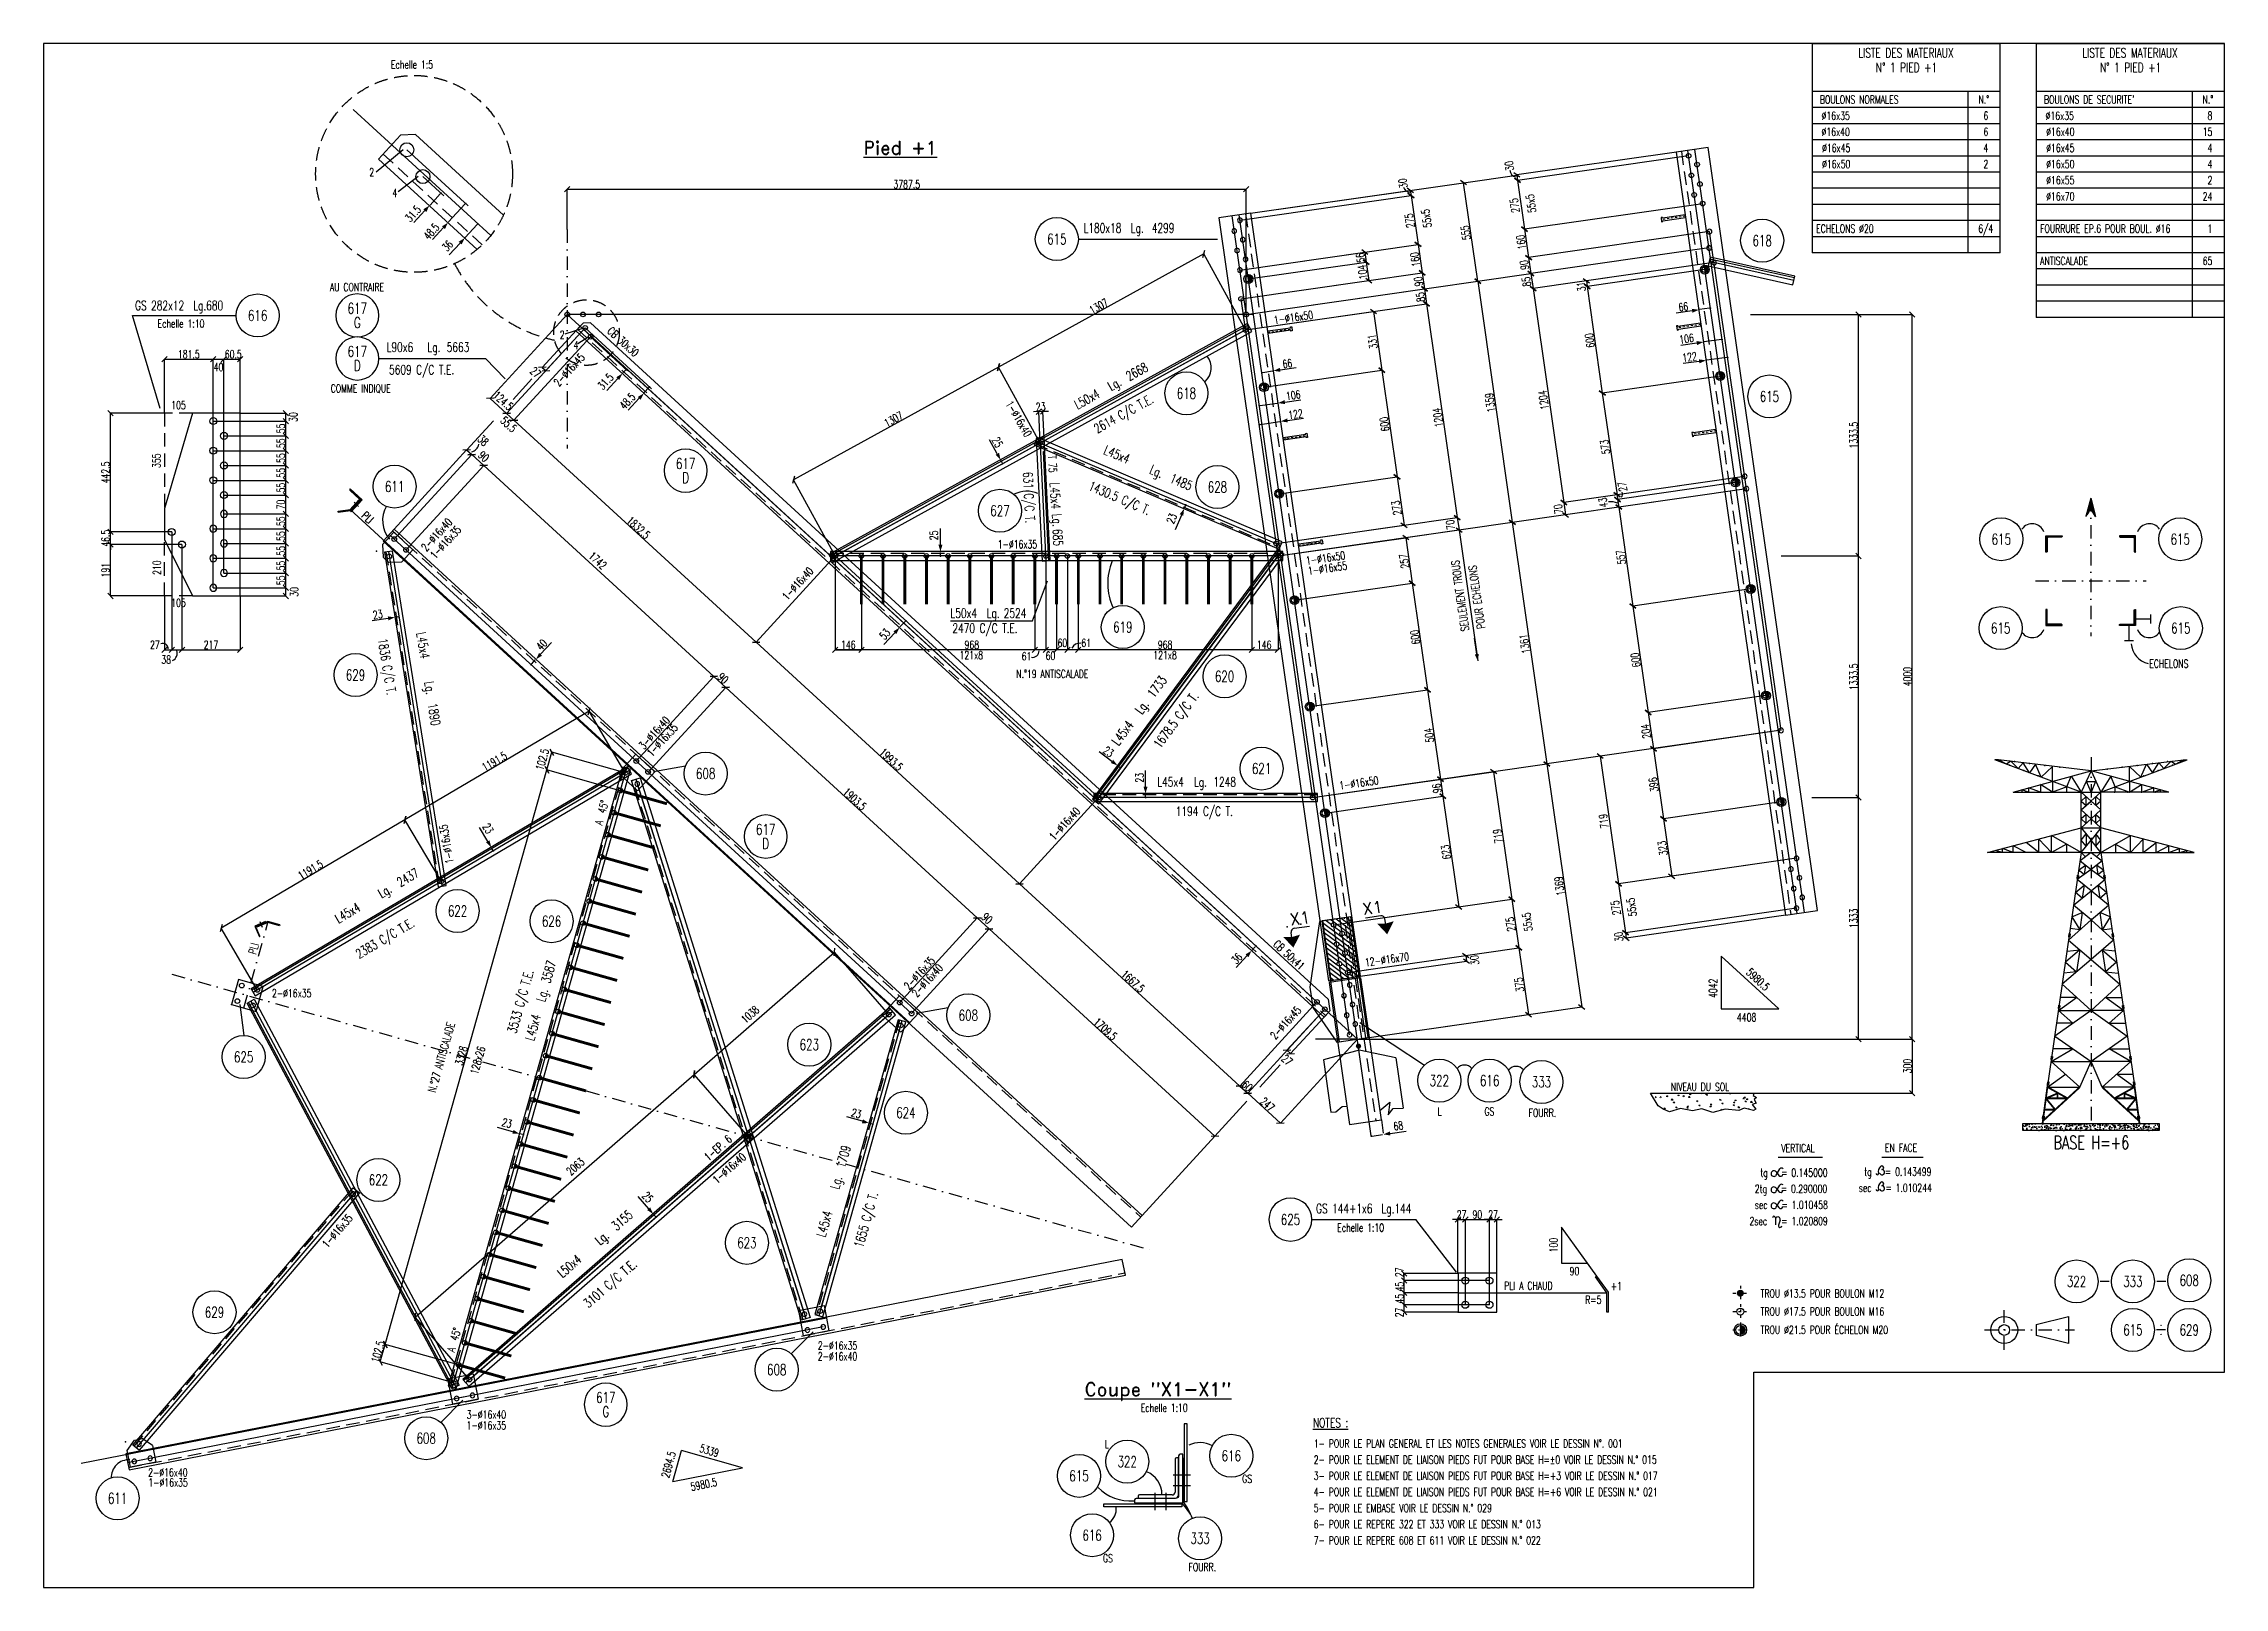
# Model space of a CAD drawing. Extents: x 59442 to 71607, y -56371 to -47761.
import ezdxf
from ezdxf.enums import TextEntityAlignment as Align

# ---------------------------------------------------------------- set-up
doc = ezdxf.new("R2010")
doc.units = 0
doc.header["$LTSCALE"] = 150
doc.header["$MEASUREMENT"] = 0
doc.linetypes.add('DASHDOT', pattern=[1, 0.5, -0.25, 0, -0.25])
doc.linetypes.add('DASHED', pattern=[0.75, 0.5, -0.25])
doc.layers.get('0').update_dxf_attribs({"linetype": 'CONTINUOUS'})
doc.layers.get('DEFPOINTS').update_dxf_attribs({"linetype": 'CONTINUOUS'})
for name, color, linetype in [('035B', 7, 'CONTINUOUS'), ('ASSI', 3, 'CONTINUOUS'), ('BOLLINI_1', 7, 'CONTINUOUS'), ('BOLLINI_5', 7, 'CONTINUOUS'), ('Echelon', 3, 'CONTINUOUS'), ('FORI', 2, 'CONTINUOUS'), ('LINEA-MEDIA', 7, 'CONTINUOUS'), ('LINEA_ANG', 2, 'CONTINUOUS'), ('LINEE_PIASTRA', 2, 'CONTINUOUS'), ('LINEE_PIASTRE', 2, 'CONTINUOUS'), ('LM', 7, 'CONTINUOUS'), ('LS', 7, 'CONTINUOUS'), ('LSP', 3, 'CONTINUOUS'), ('MZ', 6, 'DASHDOT'), ('NOTATION', 2, 'CONTINUOUS'), ('PIASTRE', 5, 'CONTINUOUS'), ('PIEGA', 6, 'CONTINUOUS'), ('PIEGA_C_3575_50', 2, 'CONTINUOUS'), ('PIEGA_C_3901_50', 2, 'CONTINUOUS'), ('QT_MAL', 7, 'CONTINUOUS'), ('QT_MPR', 7, 'CONTINUOUS'), ('QT_MSP', 7, 'CONTINUOUS'), ('SEZIONI', 2, 'CONTINUOUS'), ('TESTI_A_P', 7, 'CONTINUOUS'), ('TRAT-Y', 7, 'DASHED')]:
    doc.layers.add(name, color=color, linetype=linetype)
doc.styles.add('MONO', font='romans.shx', dxfattribs={"width": 0.7})
doc.styles.add('PIEGATI', font='ROMANS8.shx', dxfattribs={"width": 0.7})
doc.styles.add('QUOTE', font='ROMANS8.SHX', dxfattribs={"width": 0.7})
doc.styles.add('RD', font='ROMAND8.SHX', dxfattribs={"width": 0.7})
doc.styles.add('RQL', font='ROMANS8.SHX', dxfattribs={"width": 0.7})
doc.styles.add('RS', font='ROMANS8.shx', dxfattribs={"width": 0.7})
doc.styles.get("Standard").update_dxf_attribs({"font": 'ROMANS8.SHX', "width": 0.7})
doc.dimstyles.new('FRECCE1', dxfattribs={"dimtxt": 45, "dimasz": 5, "dimexe": 0, "dimexo": 0, "dimgap": 1, "dimtad": 1, "dimdec": 0, "dimzin": 0, "dimdsep": 46, "dimtxsty": 'RS', "dimblk1": 'QUOTP', "dimblk2": 'QUOTF', "dimsah": 1, "dimcen": 0, "dimclrd": 2, "dimclre": 2, "dimclrt": 7, "dimadec": 0, "dimazin": 0, "dimtfac": 1, "dimtdec": 0, "dimtix": 1, "dimtmove": 2, "dimatfit": 3, "dimldrblk": 'QUOTP', "dimfxl": 1, "dimtolj": 1, "dimtzin": 0, "dimarcsym": 0})
doc.dimstyles.new('TRATTO', dxfattribs={"dimscale": 0, "dimtxt": 45, "dimasz": 30, "dimexe": 0, "dimexo": 0, "dimgap": 5, "dimtad": 1, "dimrnd": 0.5, "dimdsep": 46, "dimtxsty": 'RS', "dimblk1": 'OBLIQUE', "dimblk2": 'OBLIQUE', "dimsah": 1, "dimcen": 0.09, "dimclrd": 2, "dimclre": 2, "dimclrt": 7, "dimadec": 0, "dimazin": 0, "dimtfac": 1, "dimtix": 1, "dimtmove": 2, "dimatfit": 3, "dimfxl": 1, "dimtolj": 1, "dimtzin": 0, "dimarcsym": 0})
pattern_1 = [(135, (-164181.4556, 163729.225), (-5.29916089, -5.29916089), [])]

msp = doc.modelspace()

# ---------------------------------------------------------------- texts
at = {"color": 7, "style": 'RS', "width": 0.7}
msp.add_text('ECHELONS', height=45, dxfattribs=at).set_placement((71188.037, -51242.065))
at = {"layer": '035B', "style": 'MONO', "width": 0.7}
for s, rotation, p in [('4042', 90, (68777.087, -53084.119)), ('5980.5', 317.4294873, (68935.583, -52947.151)), ('5339', 343.1863102, (63097.296, -55614.34)), ('2694.5', 74.5744722, (62930.433, -55763.815)), ('5980.5', 11.6384764, (63056.555, -55834.087))]:
    msp.add_text(s, height=45, rotation=rotation, dxfattribs=at).set_placement(p)
for s, p in [('4408', (68888.052, -53214.523)), ('L', (67218.023, -53739.88)), ('GS', (67479.692, -53739.88)), ('FOURR.', (67725.823, -53747.175))]:
    msp.add_text(s, height=45, dxfattribs=at).set_placement(p)
at = {"layer": 'LINEA-MEDIA', "style": 'RS', "width": 0.7}
for s, height, p in [('VERTICAL', 45.0005, (69135.265, -53943.907)), ('EN FACE', 45.0005, (69713.948, -53941.785)), ('2tg   = 0.290000', 45.00053, (68987.621, -54170.886)), ('tg   = 0.145000', 45.00053, (69018.724, -54080.885)), ('sec   = 1.010244', 45.00053, (69568.08, -54165.454)), ('tg   = 0.143499', 45.00053, (69597.95, -54075.453)), ('sec   = 1.010458', 45.00053, (68987.951, -54260.887)), ('2sec   = 1.020809', 45.00053, (68957.903, -54350.888))]:
    msp.add_text(s, height=height, dxfattribs=at).set_placement(p)
at = {"layer": 'LM', "style": 'RD', "width": 0.7}
for s, p in [('LISTE DES MATERIAUX', (69830.902, -47813.139)), ('LISTE DES MATERIAUX', (71080.902, -47813.139)), ('N%%D 1 PIED +1', (69833.838, -47894.141)), ('N%%D 1 PIED +1', (71083.838, -47894.141))]:
    msp.add_text(s, height=52.49475, dxfattribs=at).set_placement(p, align=Align.MIDDLE)
at = {"layer": 'LM', "linetype": 'ByBlock', "style": 'RS', "width": 0.7}
for s, p in [('TROU %%C13.5 POUR BOULON M12', (69019.879, -54754.823)), ('TROU %%C17.5 POUR BOULON M16', (69019.908, -54855.16)), ('TROU %%C21.5 POUR ÉCHELON M20', (69019.889, -54957.78))]:
    msp.add_text(s, height=45, dxfattribs=at).set_placement(p)
at = {"layer": 'LM', "style": 'RS', "width": 0.7}
for s, p in [('1- POUR LE PLAN GENERAL ET LES NOTES GENERALES VOIR LE DESSIN N%%D. 001', (66527.449, -55591.702)), ('2- POUR LE ELEMENT DE LIAISON PIEDS FUT POUR BASE H=%%P0 VOIR LE DESSIN N.° 015', (66527.449, -55681.702)), ('3- POUR LE ELEMENT DE LIAISON PIEDS FUT POUR BASE H=+3 VOIR LE DESSIN N.° 017', (66527.449, -55771.702)), ('4- POUR LE ELEMENT DE LIAISON PIEDS FUT POUR BASE H=+6 VOIR LE DESSIN N.° 021', (66527.449, -55861.702)), ('5- POUR LE EMBASE VOIR LE DESSIN N.° 029', (66527.449, -55951.702)), ('6- POUR LE REPERE 322 ET 333 VOIR LE DESSIN N.° 013', (66527.449, -56041.702)), ('7- POUR LE REPERE 608 ET 611 VOIR LE DESSIN N.° 022', (66527.449, -56131.702))]:
    msp.add_text(s, height=45, dxfattribs=at).set_placement(p)
at = {"layer": 'LM', "char_height": 44.9937, "style": 'RD'}
for s, insert, attachment_point in [('BOULONS NORMALES', (69350.979, -48073.319), 4), ('N.°', (70294.929, -48073.319), 6), ("BOULONS DE SECURITE'", (70600.979, -48073.319), 4), ('N.°', (71544.929, -48073.319), 6)]:
    msp.add_mtext(s, dxfattribs=dict(at, insert=insert, attachment_point=attachment_point))
at = {"layer": 'LS', "color": 7, "style": 'RS', "width": 0.7}
for s, height, p in [('Echelle 1:5', 45, (61379.494, -47900.841)), ('∅16x35', 44.9937, (69359.8, -48185.834)), ('∅16x35', 44.9937, (70609.8, -48185.834)), ('∅16x40', 44.9937, (69359.8, -48275.821)), ('∅16x40', 44.9937, (70612.958, -48275.778)), ('∅16x45', 44.9937, (69362.958, -48365.778)), ('∅16x50', 44.9937, (69362.958, -48455.766)), ('∅16x45', 44.9937, (70612.958, -48365.778)), ('∅16x50', 44.9937, (70612.958, -48455.753)), ('∅16x55', 44.9937, (70612.958, -48545.728)), ('∅16x70', 44.9937, (70612.958, -48635.74)), ('ECHELONS %%C20', 44.9937, (69329.468, -48815.753)), ('FOURRURE EP.6 POUR BOUL. %%C16', 44.9937, (70579.468, -48815.74)), ('ANTISCALADE', 44.9937, (70579.468, -48995.728)), ('Echelle 1:10', 45, (60077.327, -49345.404)), ('NIVEAU DU SOL', 45, (68519.719, -53602.702)), ('Echelle 1:10', 45, (66657.687, -54387.635)), ('Echelle 1:10', 44.96487, (65562.28, -55392.322))]:
    msp.add_text(s, height=height, dxfattribs=at).set_placement(p)
for s, height, p in [('6', 44.994, (70290.212, -48185.791)), ('8', 44.994, (71540.212, -48185.791)), ('6', 44.994, (70290.212, -48275.778)), ('15', 44.9937, (71540.212, -48275.778)), ('4', 44.994, (70290.212, -48365.778)), ('2', 44.994, (70290.212, -48455.766)), ('4', 44.994, (71540.212, -48365.778)), ('4', 44.994, (71540.212, -48455.778)), ('2', 44.994, (71540.212, -48545.753)), ('24', 44.9937, (71540.212, -48635.74)), ('6/4', 44.9937, (70318.339, -48815.728)), ('1', 44.994, (71540.212, -48815.715)), ('65', 44.9937, (71540.212, -48995.703))]:
    msp.add_text(s, height=height, dxfattribs=at).set_placement(p, align=Align.RIGHT)
at = {"layer": 'LS', "color": 3, "style": 'RD'}
for s, height, p in [('%%UPied +1', 75, (64220.721, -48341.961)), ('%%UCoupe "X1-X1"', 74.94145, (65658.308, -55278.938, -1880.663))]:
    msp.add_text(s, height=height, dxfattribs=at).set_placement(p, align=Align.MIDDLE)
at = {"layer": 'LS', "color": 2, "style": 'RS', "width": 0.7}
for p in [(60194.485, -49777.856), (60194.485, -50879.921)]:
    msp.add_text('105', height=45, dxfattribs=at).set_placement(p, align=Align.MIDDLE)
for s, p in [('355', (60071.28, -50087.767)), ('210', (60074.387, -50684.017))]:
    msp.add_text(s, height=45, rotation=90, dxfattribs=at).set_placement(p, align=Align.MIDDLE)
at = {"layer": 'LS', "color": 7, "style": 'RS', "width": 0.7}
for s, rotation, p in [('PLI', 317.4813283, (61249.592, -50404.034)), ('PLI', 74.2626392, (60613.632, -52808.948)), ('100', 90, (67865.008, -54462.54))]:
    msp.add_text(s, height=45, rotation=rotation, dxfattribs=at).set_placement(p, align=Align.MIDDLE)
at = {"layer": 'LS', "color": 3, "style": 'RD'}
for rotation, p in [(8.1649027, (66855.435, -52581.223)), (8.1661393, (66450.196, -52639.371))]:
    msp.add_text('X1', height=66.6667, rotation=rotation, dxfattribs=at).set_placement(p, align=Align.MIDDLE)
at = {"layer": 'LS', "color": 7, "style": 'RS', "width": 0.7}
msp.add_text('90', height=45, dxfattribs=at).set_placement((67982.008, -54607.54), align=Align.MIDDLE)
at = {"layer": 'LS', "color": 7, "char_height": 45, "attachment_point": 5, "style": 'RS'}
for s, insert in [('\\A1;2', (61272.682, -48478.64)), ('\\A1;4', (61401.624, -48594.344)), ('\\A1;2', (62334.782, -49385.502)), ('\\A1;4', (62411.884, -49442.894))]:
    msp.add_mtext(s, dxfattribs=dict(at, insert=insert))
at = {"layer": 'LS', "color": 3, "insert": (70864.948, -53890.383), "char_height": 75, "attachment_point": 5, "style": 'RD'}
msp.add_mtext('BASE H=+6', dxfattribs=at)
at = {"layer": 'NOTATION', "color": 7, "style": 'RS', "width": 0.7}
msp.add_text('%%uNOTES :', height=52.5, dxfattribs=at).set_placement((66522.832, -55479.351))
at = {"layer": 'QT_MPR', "color": 7, "style": 'RS', "width": 0.7}
for s, rotation, p in [('SEULEMENT TROUS', 98.1661567, (67394.732, -51034.619)), ('POUR ECHELONS', 98.1661567, (67484.667, -51021.713)), ('N.°27 ANTISCALADE', 74.2626392, (61627.827, -53614.721))]:
    msp.add_text(s, height=45, rotation=rotation, dxfattribs=at).set_placement(p)
msp.add_text('N.°19 ANTISCALADE', height=45, dxfattribs=at).set_placement((64867.993, -51299.118))
at = {"layer": 'TESTI_A_P', "style": 'RS', "width": 0.7}
for s, height, p in [('AU CONTRAIRE', 45, (61039.041, -49141.656)), ('COMME INDIQUE', 45, (61043.756, -49707.033)), ('L', 44.965, (65361.762, -55594.636)), ('GS', 44.9649, (66128.084, -55788.58)), ('GS', 44.9649, (65351.547, -56231.41)), ('FOURR.', 44.9649, (65828.979, -56280.417))]:
    msp.add_text(s, height=height, dxfattribs=at).set_placement(p)
at = {"layer": 'TRAT-Y', "color": 7, "style": 'RS', "width": 0.7}
msp.add_text('T 75', height=45, rotation=272.7925332, dxfattribs=at).set_placement((65045.155, -50058.015))

# ---------------------------------------------------------------- blocks, each defined once
blk = doc.blocks.new('16')
blk.add_circle((0, 0), 1)
blk = doc.blocks.new('ASSE98')
blk.add_line((0, 0), (1, 0))
at = {"color": 7, "style": 'QUOTE', "width": 0.5, "flags": 1}
for tag, p in [('TI', (1.3831, 6.8273)), ('DI_S', (1.3831, 6.4218)), ('D_S', (1.3831, 6.0209)), ('E_S', (1.3831, 5.6806)), ('NFORI', (1.3645, 5.2979)), ('ALAR', (1.3635, 4.9325)), ('FAM', (1.3775, 4.5465)), ('ALA', (1.3831, 4.1926)), ('DISP2', (1.3831, 3.8497)), ('DISP1', (1.3831, 3.5069)), ('PINZAF', (1.3831, 3.164)), ('PINZAI', (1.3831, 2.8211)), ('TRP', (1.3831, 2.4783)), ('NP', (1.3831, 2.1354)), ('SV', (1.3831, 1.7926)), ('PESO', (1.3831, 1.4497)), ('QUA', (1.3831, 1.1069)), ('LUN', (1.3831, 0.764)), ('PROF', (1.3831, 0.4211)), ('POS', (1.3831, 0.0783))]:
    blk.add_attdef(tag, p, '', height=0.2, dxfattribs=at)
at = {"color": 7, "flags": 1}
for tag, p in [('LAV1', (3.0743, 6.8285)), ('LAV2', (3.0743, 6.4951)), ('LAV3', (3.0743, 6.1618)), ('LAV4', (3.0743, 5.8285)), ('LAV5', (3.0743, 5.4951)), ('LAV6', (3.0743, 5.1618)), ('LAV7', (3.0743, 4.8285)), ('LAV8', (3.0743, 4.4951)), ('LAV9', (3.0743, 4.1618)), ('LAV10', (3.0743, 3.8285))]:
    blk.add_attdef(tag, p, '', height=0.2, dxfattribs=at)
blk = doc.blocks.new('MRKR_98')
blk.add_point((0, 0))
at = {"color": 7, "style": 'QUOTE', "width": 0.5, "flags": 1}
for tag, p in [('TI', (3.73, 6.83)), ('DI_S', (3.73, 6.42)), ('D_S', (3.73, 6.02)), ('AUX2', (3.71, 4.93)), ('NFORI', (3.72, 5.3)), ('AUX1', (3.73, 4.19)), ('E_S', (3.73, 5.68)), ('FAM', (3.73, 4.55)), ('COMMESSA', (3.73, 3.85)), ('MD', (3.73, 3.51)), ('MP', (3.73, 3.16)), ('LARGHEZZA', (3.73, 2.82)), ('SPESSORE', (3.73, 2.48)), ('NP', (3.73, 2.14)), ('SV', (3.73, 1.79)), ('PESO', (3.73, 1.45)), ('QUA', (3.73, 1.11)), ('LUN', (3.73, 0.76)), ('PROF', (3.73, 0.42)), ('POS', (3.73, 0.08))]:
    blk.add_attdef(tag, p, '', height=0.2, dxfattribs=at)
at = {"color": 7, "flags": 1}
for tag, p in [('LAV1', (5.26, 6.88)), ('LAV2', (5.26, 6.55)), ('LAV3', (5.26, 6.21)), ('LAV4', (5.26, 5.88)), ('LAV5', (5.26, 5.55)), ('LAV6', (5.26, 5.21)), ('LAV7', (5.26, 4.88)), ('LAV8', (5.26, 4.55)), ('LAV9', (5.26, 4.21)), ('LAV10', (5.26, 3.88))]:
    blk.add_attdef(tag, p, '', height=0.2, dxfattribs=at)
blk = doc.blocks.new('_OBLIQUE')
at = {"color": 0, "linetype": 'ByBlock'}
blk.add_line((-0.5, -0.5), (0.5, 0.5), dxfattribs=at)
blk = doc.blocks.new('*D18')
at = {"layer": 'DEFPOINTS', "color": 0, "transparency": 16777216}
for p in [(66151, -49272), (67635, -50431), (66328, -50619)]:
    blk.add_point(p, dxfattribs=at)
at = {"layer": 'QT_MPR', "color": 2, "lineweight": -2, "transparency": 16777216}
for p, q in [((66151, -49272), (67442, -49086)), ((67442, -49086), (67635, -50431)), ((66328, -50619), (67635, -50431))]:
    blk.add_line(p, q, dxfattribs=at)
at = {"layer": 'QT_MPR', "color": 2, "lineweight": -2, "transparency": 16777216, "xscale": 30, "yscale": 30, "zscale": 30}
for p, rotation in [((67442, -49086), 98.16615670567514), ((67635, -50431), 278.1661567056751)]:
    blk.add_blockref('_OBLIQUE', p, dxfattribs=dict(at, rotation=rotation))
at = {"layer": 'QT_MPR', "color": 7, "transparency": 16777216, "insert": (67511, -49763), "char_height": 45, "attachment_point": 5, "rotation": 98.1662, "style": 'RS'}
blk.add_mtext('\\A1;1359', dxfattribs=at)
blk = doc.blocks.new('*D19')
at = {"layer": 'DEFPOINTS', "color": 0, "transparency": 16777216}
for p in [(66328, -50619), (67828, -51779), (66521, -51966)]:
    blk.add_point(p, dxfattribs=at)
at = {"layer": 'QT_MPR', "color": 2, "lineweight": -2, "transparency": 16777216}
for p, q in [((66328, -50619), (67635, -50431)), ((67635, -50431), (67828, -51779)), ((66521, -51966), (67828, -51779))]:
    blk.add_line(p, q, dxfattribs=at)
at = {"layer": 'QT_MPR', "color": 2, "lineweight": -2, "transparency": 16777216, "xscale": 30, "yscale": 30, "zscale": 30}
for p, rotation in [((67635, -50431), 98.16615670567514), ((67828, -51779), 278.1661567056751)]:
    blk.add_blockref('_OBLIQUE', p, dxfattribs=dict(at, rotation=rotation))
at = {"layer": 'QT_MPR', "color": 7, "transparency": 16777216, "insert": (67704, -51109), "char_height": 45, "attachment_point": 5, "rotation": 98.1662, "style": 'RS'}
blk.add_mtext('\\A1;1361', dxfattribs=at)
blk = doc.blocks.new('*D20')
at = {"layer": 'DEFPOINTS', "color": 0, "transparency": 16777216}
for p in [(66521, -51966), (68022, -53134), (66771, -53313)]:
    blk.add_point(p, dxfattribs=at)
at = {"layer": 'QT_MPR', "color": 2, "lineweight": -2, "transparency": 16777216}
for p, q in [((66521, -51966), (67828, -51779)), ((67828, -51779), (68022, -53134)), ((66771, -53313), (68022, -53134))]:
    blk.add_line(p, q, dxfattribs=at)
at = {"layer": 'QT_MPR', "color": 2, "lineweight": -2, "transparency": 16777216, "xscale": 30, "yscale": 30, "zscale": 30}
for p, rotation in [((67828, -51779), 98.16615670567514), ((68022, -53134), 278.1661567056751)]:
    blk.add_blockref('_OBLIQUE', p, dxfattribs=dict(at, rotation=rotation))
at = {"layer": 'QT_MPR', "color": 7, "transparency": 16777216, "insert": (67898, -52460), "char_height": 45, "attachment_point": 5, "rotation": 98.1662, "style": 'RS'}
blk.add_mtext('\\A1;1369', dxfattribs=at)
blk = doc.blocks.new('*D21')
at = {"layer": 'DEFPOINTS', "color": 0, "transparency": 16777216}
for p in [(67070, -48609), (66116, -48746), (66175, -48707)]:
    blk.add_point(p, dxfattribs=at)
at = {"layer": 'QT_MPR', "color": 2, "lineweight": -2, "transparency": 16777216}
for p, q in [((66116, -48746), (67070, -48609)), ((66175, -48707), (67066, -48580)), ((67066, -48580), (67070, -48609))]:
    blk.add_line(p, q, dxfattribs=at)
at = {"layer": 'QT_MPR', "color": 2, "lineweight": -2, "transparency": 16777216, "xscale": 30, "yscale": 30, "zscale": 30}
for p, rotation in [((67066, -48580), 98.16615670567514), ((67070, -48609), 278.1661567056751)]:
    blk.add_blockref('_OBLIQUE', p, dxfattribs=dict(at, rotation=rotation))
at = {"layer": 'QT_MPR', "color": 7, "transparency": 16777216, "insert": (67025, -48540), "char_height": 45, "attachment_point": 5, "rotation": 98.1662, "style": 'RS'}
blk.add_mtext('\\A1;30', dxfattribs=at)
blk = doc.blocks.new('*D22')
at = {"layer": 'DEFPOINTS', "color": 0, "transparency": 16777216}
for p in [(66116, -48746), (67109, -48881), (66115, -49024)]:
    blk.add_point(p, dxfattribs=at)
at = {"layer": 'QT_MPR', "color": 2, "lineweight": -2, "transparency": 16777216}
for p, q in [((66116, -48746), (67070, -48609)), ((67070, -48609), (67109, -48881)), ((66115, -49024), (67109, -48881))]:
    blk.add_line(p, q, dxfattribs=at)
at = {"layer": 'QT_MPR', "color": 2, "lineweight": -2, "transparency": 16777216, "xscale": 30, "yscale": 30, "zscale": 30}
for p, rotation in [((67070, -48609), 98.16615670567514), ((67109, -48881), 278.1661567056751)]:
    blk.add_blockref('_OBLIQUE', p, dxfattribs=dict(at, rotation=rotation))
at = {"layer": 'QT_MPR', "color": 7, "transparency": 16777216, "insert": (67156, -48736), "char_height": 45, "attachment_point": 5, "rotation": 98.1662, "style": 'RS'}
blk.add_mtext('\\A1;55x5', dxfattribs=at)
blk = doc.blocks.new('*D23')
at = {"layer": 'DEFPOINTS', "color": 0, "transparency": 16777216}
for p in [(66116, -48746), (67109, -48881), (66115, -49024)]:
    blk.add_point(p, dxfattribs=at)
at = {"layer": 'QT_MPR', "color": 2, "lineweight": -2, "transparency": 16777216}
for p, q in [((66116, -48746), (67070, -48609)), ((67070, -48609), (67109, -48881)), ((66115, -49024), (67109, -48881))]:
    blk.add_line(p, q, dxfattribs=at)
at = {"layer": 'QT_MPR', "color": 2, "lineweight": -2, "transparency": 16777216, "xscale": 30, "yscale": 30, "zscale": 30}
for p, rotation in [((67070, -48609), 98.16615670567514), ((67109, -48881), 278.1661567056751)]:
    blk.add_blockref('_OBLIQUE', p, dxfattribs=dict(at, rotation=rotation))
at = {"layer": 'QT_MPR', "color": 7, "transparency": 16777216, "insert": (67062, -48749), "char_height": 45, "attachment_point": 5, "rotation": 98.1662, "style": 'RS'}
blk.add_mtext('\\A1;275', dxfattribs=at)
blk = doc.blocks.new('*D24')
at = {"layer": 'DEFPOINTS', "color": 0, "transparency": 16777216}
for p in [(66115, -49024), (67132, -49040), (66122, -49185)]:
    blk.add_point(p, dxfattribs=at)
at = {"layer": 'QT_MPR', "color": 2, "lineweight": -2, "transparency": 16777216}
for p, q in [((66115, -49024), (67109, -48881)), ((67109, -48881), (67132, -49040)), ((66122, -49185), (67132, -49040))]:
    blk.add_line(p, q, dxfattribs=at)
at = {"layer": 'QT_MPR', "color": 2, "lineweight": -2, "transparency": 16777216, "xscale": 30, "yscale": 30, "zscale": 30}
for p, rotation in [((67109, -48881), 98.16615670567514), ((67132, -49040), 278.1661567056751)]:
    blk.add_blockref('_OBLIQUE', p, dxfattribs=dict(at, rotation=rotation))
at = {"layer": 'QT_MPR', "color": 7, "transparency": 16777216, "insert": (67093, -48965), "char_height": 45, "attachment_point": 5, "rotation": 98.1662, "style": 'RS'}
blk.add_mtext('\\A1;160', dxfattribs=at)
blk = doc.blocks.new('*D25')
at = {"layer": 'DEFPOINTS', "color": 0, "transparency": 16777216}
for p in [(67145, -49129), (66122, -49185), (66151, -49272)]:
    blk.add_point(p, dxfattribs=at)
at = {"layer": 'QT_MPR', "color": 2, "lineweight": -2, "transparency": 16777216}
for p, q in [((66122, -49185), (67132, -49040)), ((66151, -49272), (67145, -49129)), ((67132, -49040), (67145, -49129))]:
    blk.add_line(p, q, dxfattribs=at)
at = {"layer": 'QT_MPR', "color": 2, "lineweight": -2, "transparency": 16777216, "xscale": 30, "yscale": 30, "zscale": 30}
for p, rotation in [((67132, -49040), 98.16615670567514), ((67145, -49129), 278.1661567056751)]:
    blk.add_blockref('_OBLIQUE', p, dxfattribs=dict(at, rotation=rotation))
at = {"layer": 'QT_MPR', "color": 7, "transparency": 16777216, "insert": (67111, -49088), "char_height": 45, "attachment_point": 5, "rotation": 98.1662, "style": 'RS'}
blk.add_mtext('\\A1;90', dxfattribs=at)
blk = doc.blocks.new('*D26')
at = {"layer": 'DEFPOINTS', "color": 0, "transparency": 16777216}
for p in [(67157, -49213), (66147, -49358), (66151, -49272)]:
    blk.add_point(p, dxfattribs=at)
at = {"layer": 'QT_MPR', "color": 2, "lineweight": -2, "transparency": 16777216}
for p, q in [((66151, -49272), (67145, -49129)), ((67145, -49129), (67157, -49213)), ((66147, -49358), (67157, -49213))]:
    blk.add_line(p, q, dxfattribs=at)
at = {"layer": 'QT_MPR', "color": 2, "lineweight": -2, "transparency": 16777216, "xscale": 30, "yscale": 30, "zscale": 30}
for p, rotation in [((67145, -49129), 98.16615670567514), ((67157, -49213), 278.1661567056751)]:
    blk.add_blockref('_OBLIQUE', p, dxfattribs=dict(at, rotation=rotation))
at = {"layer": 'QT_MPR', "color": 7, "transparency": 16777216, "insert": (67123, -49175), "char_height": 45, "attachment_point": 5, "rotation": 98.1662, "style": 'RS'}
blk.add_mtext('\\A1;85', dxfattribs=at)
blk = doc.blocks.new('*D27')
at = {"layer": 'DEFPOINTS', "color": 0, "transparency": 16777216}
for p in [(66147, -49358), (67328, -50405), (66318, -50550)]:
    blk.add_point(p, dxfattribs=at)
at = {"layer": 'QT_MPR', "color": 2, "lineweight": -2, "transparency": 16777216}
for p, q in [((66147, -49358), (67157, -49213)), ((67157, -49213), (67328, -50405)), ((66318, -50550), (67328, -50405))]:
    blk.add_line(p, q, dxfattribs=at)
at = {"layer": 'QT_MPR', "color": 2, "lineweight": -2, "transparency": 16777216, "xscale": 30, "yscale": 30, "zscale": 30}
for p, rotation in [((67157, -49213), 98.16615670567514), ((67328, -50405), 278.1661567056751)]:
    blk.add_blockref('_OBLIQUE', p, dxfattribs=dict(at, rotation=rotation))
at = {"layer": 'QT_MPR', "color": 7, "transparency": 16777216, "insert": (67220, -49847), "char_height": 45, "attachment_point": 5, "rotation": 98.1662, "style": 'RS'}
blk.add_mtext('\\A1;1204', dxfattribs=at)
blk = doc.blocks.new('*D28')
at = {"layer": 'DEFPOINTS', "color": 0, "transparency": 16777216}
for p in [(66521, -51966), (67633, -52533), (66639, -52676)]:
    blk.add_point(p, dxfattribs=at)
at = {"layer": 'QT_MPR', "color": 2, "lineweight": -2, "transparency": 16777216}
for p, q in [((66521, -51966), (67531, -51822)), ((67531, -51822), (67633, -52533)), ((66639, -52676), (67633, -52533))]:
    blk.add_line(p, q, dxfattribs=at)
at = {"layer": 'QT_MPR', "color": 2, "lineweight": -2, "transparency": 16777216, "xscale": 30, "yscale": 30, "zscale": 30}
for p, rotation in [((67531, -51822), 98.16615670567514), ((67633, -52533), 278.1661567056751)]:
    blk.add_blockref('_OBLIQUE', p, dxfattribs=dict(at, rotation=rotation))
at = {"layer": 'QT_MPR', "color": 7, "transparency": 16777216, "insert": (67555, -52181), "char_height": 45, "attachment_point": 5, "rotation": 98.1662, "style": 'RS'}
blk.add_mtext('\\A1;719', dxfattribs=at)
blk = doc.blocks.new('*D29')
at = {"layer": 'DEFPOINTS', "color": 0, "transparency": 16777216}
for p in [(66639, -52676), (67672, -52805), (66718, -52942)]:
    blk.add_point(p, dxfattribs=at)
at = {"layer": 'QT_MPR', "color": 2, "lineweight": -2, "transparency": 16777216}
for p, q in [((66639, -52676), (67633, -52533)), ((67633, -52533), (67672, -52805)), ((66718, -52942), (67672, -52805))]:
    blk.add_line(p, q, dxfattribs=at)
at = {"layer": 'QT_MPR', "color": 2, "lineweight": -2, "transparency": 16777216, "xscale": 30, "yscale": 30, "zscale": 30}
for p, rotation in [((67633, -52533), 98.16615670567514), ((67672, -52805), 278.1661567056751)]:
    blk.add_blockref('_OBLIQUE', p, dxfattribs=dict(at, rotation=rotation))
at = {"layer": 'QT_MPR', "color": 7, "transparency": 16777216, "insert": (67719, -52660), "char_height": 45, "attachment_point": 5, "rotation": 98.1662, "style": 'RS'}
blk.add_mtext('\\A1;55x5', dxfattribs=at)
blk = doc.blocks.new('*D30')
at = {"layer": 'DEFPOINTS', "color": 0, "transparency": 16777216}
for p in [(66639, -52676), (67672, -52805), (66718, -52942)]:
    blk.add_point(p, dxfattribs=at)
at = {"layer": 'QT_MPR', "color": 2, "lineweight": -2, "transparency": 16777216}
for p, q in [((66639, -52676), (67633, -52533)), ((67633, -52533), (67672, -52805)), ((66718, -52942), (67672, -52805))]:
    blk.add_line(p, q, dxfattribs=at)
at = {"layer": 'QT_MPR', "color": 2, "lineweight": -2, "transparency": 16777216, "xscale": 30, "yscale": 30, "zscale": 30}
for p, rotation in [((67633, -52533), 98.16615670567514), ((67672, -52805), 278.1661567056751)]:
    blk.add_blockref('_OBLIQUE', p, dxfattribs=dict(at, rotation=rotation))
at = {"layer": 'QT_MPR', "color": 7, "transparency": 16777216, "insert": (67625, -52673), "char_height": 45, "attachment_point": 5, "rotation": 98.1662, "style": 'RS'}
blk.add_mtext('\\A1;275', dxfattribs=at)
blk = doc.blocks.new('*D31')
at = {"layer": 'DEFPOINTS', "color": 0, "transparency": 16777216}
for p in [(67379, -52878), (66718, -52942), (66786, -52963)]:
    blk.add_point(p, dxfattribs=at)
at = {"layer": 'QT_MPR', "color": 2, "lineweight": -2, "transparency": 16777216}
for p, q in [((66718, -52942), (67375, -52848)), ((66786, -52963), (67379, -52878)), ((67375, -52848), (67379, -52878))]:
    blk.add_line(p, q, dxfattribs=at)
at = {"layer": 'QT_MPR', "color": 2, "lineweight": -2, "transparency": 16777216, "xscale": 30, "yscale": 30, "zscale": 30}
for p, rotation in [((67375, -52848), 98.16615670567514), ((67379, -52878), 278.1661567056751)]:
    blk.add_blockref('_OBLIQUE', p, dxfattribs=dict(at, rotation=rotation))
at = {"layer": 'QT_MPR', "color": 7, "transparency": 16777216, "insert": (67425, -52873), "char_height": 45, "attachment_point": 5, "rotation": 98.1662, "style": 'RS'}
blk.add_mtext('\\A1;30', dxfattribs=at)
blk = doc.blocks.new('*D32')
at = {"layer": 'DEFPOINTS', "color": 0, "transparency": 16777216}
for p in [(66718, -52942), (67725, -53176), (66771, -53313)]:
    blk.add_point(p, dxfattribs=at)
at = {"layer": 'QT_MPR', "color": 2, "lineweight": -2, "transparency": 16777216}
for p, q in [((66718, -52942), (67672, -52805)), ((67672, -52805), (67725, -53176)), ((66771, -53313), (67725, -53176))]:
    blk.add_line(p, q, dxfattribs=at)
at = {"layer": 'QT_MPR', "color": 2, "lineweight": -2, "transparency": 16777216, "xscale": 30, "yscale": 30, "zscale": 30}
for p, rotation in [((67672, -52805), 98.16615670567514), ((67725, -53176), 278.1661567056751)]:
    blk.add_blockref('_OBLIQUE', p, dxfattribs=dict(at, rotation=rotation))
at = {"layer": 'QT_MPR', "color": 7, "transparency": 16777216, "insert": (67674, -53010), "char_height": 45, "attachment_point": 5, "rotation": 98.1662, "style": 'RS'}
blk.add_mtext('\\A1;375', dxfattribs=at)
blk = doc.blocks.new('*D33')
at = {"layer": 'DEFPOINTS', "color": 0, "transparency": 16777216}
for p in [(67363, -48537), (66175, -48707), (66151, -49272)]:
    blk.add_point(p, dxfattribs=at)
at = {"layer": 'LS', "color": 2, "lineweight": -2, "transparency": 16777216}
for p, q in [((66175, -48707), (67363, -48537)), ((67442, -49086), (67363, -48537)), ((66151, -49272), (67442, -49086))]:
    blk.add_line(p, q, dxfattribs=at)
at = {"layer": 'LS', "color": 2, "lineweight": -2, "transparency": 16777216, "xscale": 30, "yscale": 30, "zscale": 30}
for p, rotation in [((67363, -48537), 98.16615670567514), ((67442, -49086), 278.1661567056751)]:
    blk.add_blockref('_OBLIQUE', p, dxfattribs=dict(at, rotation=rotation))
at = {"layer": 'LS', "color": 7, "transparency": 16777216, "insert": (67375, -48816), "char_height": 45, "attachment_point": 5, "rotation": 98.1662, "style": 'RS'}
blk.add_mtext('\\A1;555', dxfattribs=at)
blk = doc.blocks.new('*D34')
at = {"layer": 'DEFPOINTS', "color": 0, "transparency": 16777216}
for p in [(68551, -48367), (68618, -48387), (67664, -48524)]:
    blk.add_point(p, dxfattribs=at)
at = {"layer": 'QT_MPR', "color": 2, "lineweight": -2, "transparency": 16777216}
for p, q in [((68551, -48367), (67660, -48494)), ((68618, -48387), (67664, -48524)), ((67660, -48494), (67664, -48524))]:
    blk.add_line(p, q, dxfattribs=at)
at = {"layer": 'QT_MPR', "color": 2, "lineweight": -2, "transparency": 16777216, "xscale": 30, "yscale": 30, "zscale": 30}
for p, rotation in [((67660, -48494), 98.16615670567491), ((67664, -48524), 278.1661567056749)]:
    blk.add_blockref('_OBLIQUE', p, dxfattribs=dict(at, rotation=rotation))
at = {"layer": 'QT_MPR', "color": 7, "transparency": 16777216, "insert": (67618, -48443), "char_height": 45, "attachment_point": 5, "rotation": 98.1662, "style": 'RS'}
blk.add_mtext('\\A1;30', dxfattribs=at)
blk = doc.blocks.new('*D35')
at = {"layer": 'DEFPOINTS', "color": 0, "transparency": 16777216}
for p in [(68618, -48387), (68697, -48654), (67703, -48796)]:
    blk.add_point(p, dxfattribs=at)
at = {"layer": 'QT_MPR', "color": 2, "lineweight": -2, "transparency": 16777216}
for p, q in [((68618, -48387), (67664, -48524)), ((67664, -48524), (67703, -48796)), ((68697, -48654), (67703, -48796))]:
    blk.add_line(p, q, dxfattribs=at)
at = {"layer": 'QT_MPR', "color": 2, "lineweight": -2, "transparency": 16777216, "xscale": 30, "yscale": 30, "zscale": 30}
for p, rotation in [((67664, -48524), 98.16615670567491), ((67703, -48796), 278.1661567056749)]:
    blk.add_blockref('_OBLIQUE', p, dxfattribs=dict(at, rotation=rotation))
at = {"layer": 'QT_MPR', "color": 7, "transparency": 16777216, "insert": (67739, -48653), "char_height": 45, "attachment_point": 5, "rotation": 98.1662, "style": 'RS'}
blk.add_mtext('\\A1;55x5', dxfattribs=at)
blk = doc.blocks.new('*D36')
at = {"layer": 'DEFPOINTS', "color": 0, "transparency": 16777216}
for p in [(68618, -48387), (68697, -48654), (67703, -48796)]:
    blk.add_point(p, dxfattribs=at)
at = {"layer": 'QT_MPR', "color": 2, "lineweight": -2, "transparency": 16777216}
for p, q in [((68618, -48387), (67664, -48524)), ((67664, -48524), (67703, -48796)), ((68697, -48654), (67703, -48796))]:
    blk.add_line(p, q, dxfattribs=at)
at = {"layer": 'QT_MPR', "color": 2, "lineweight": -2, "transparency": 16777216, "xscale": 30, "yscale": 30, "zscale": 30}
for p, rotation in [((67664, -48524), 98.16615670567491), ((67703, -48796), 278.1661567056749)]:
    blk.add_blockref('_OBLIQUE', p, dxfattribs=dict(at, rotation=rotation))
at = {"layer": 'QT_MPR', "color": 7, "transparency": 16777216, "insert": (67648, -48664), "char_height": 45, "attachment_point": 5, "rotation": 98.1662, "style": 'RS'}
blk.add_mtext('\\A1;275', dxfattribs=at)
blk = doc.blocks.new('*D37')
at = {"layer": 'DEFPOINTS', "color": 0, "transparency": 16777216}
for p in [(68697, -48654), (68735, -48810), (67726, -48955)]:
    blk.add_point(p, dxfattribs=at)
at = {"layer": 'QT_MPR', "color": 2, "lineweight": -2, "transparency": 16777216}
for p, q in [((68697, -48654), (67703, -48796)), ((67703, -48796), (67726, -48955)), ((68735, -48810), (67726, -48955))]:
    blk.add_line(p, q, dxfattribs=at)
at = {"layer": 'QT_MPR', "color": 2, "lineweight": -2, "transparency": 16777216, "xscale": 30, "yscale": 30, "zscale": 30}
for p, rotation in [((67703, -48796), 98.16615670567491), ((67726, -48955), 278.1661567056749)]:
    blk.add_blockref('_OBLIQUE', p, dxfattribs=dict(at, rotation=rotation))
at = {"layer": 'QT_MPR', "color": 7, "transparency": 16777216, "insert": (67684, -48869), "char_height": 45, "attachment_point": 5, "rotation": 98.1662, "style": 'RS'}
blk.add_mtext('\\A1;160', dxfattribs=at)
blk = doc.blocks.new('*D38')
at = {"layer": 'DEFPOINTS', "color": 0, "transparency": 16777216}
for p in [(68732, -48901), (68735, -48810), (67739, -49044)]:
    blk.add_point(p, dxfattribs=at)
at = {"layer": 'QT_MPR', "color": 2, "lineweight": -2, "transparency": 16777216}
for p, q in [((68735, -48810), (67726, -48955)), ((68732, -48901), (67739, -49044)), ((67726, -48955), (67739, -49044))]:
    blk.add_line(p, q, dxfattribs=at)
at = {"layer": 'QT_MPR', "color": 2, "lineweight": -2, "transparency": 16777216, "xscale": 30, "yscale": 30, "zscale": 30}
for p, rotation in [((67726, -48955), 98.16615670567491), ((67739, -49044), 278.1661567056749)]:
    blk.add_blockref('_OBLIQUE', p, dxfattribs=dict(at, rotation=rotation))
at = {"layer": 'QT_MPR', "color": 7, "transparency": 16777216, "insert": (67702, -48996), "char_height": 45, "attachment_point": 5, "rotation": 98.1662, "style": 'RS'}
blk.add_mtext('\\A1;90', dxfattribs=at)
blk = doc.blocks.new('*D39')
at = {"layer": 'DEFPOINTS', "color": 0, "transparency": 16777216}
for p in [(68732, -48901), (68760, -48983), (67751, -49128)]:
    blk.add_point(p, dxfattribs=at)
at = {"layer": 'QT_MPR', "color": 2, "lineweight": -2, "transparency": 16777216}
for p, q in [((68732, -48901), (67739, -49044)), ((68760, -48983), (67751, -49128)), ((67739, -49044), (67751, -49128))]:
    blk.add_line(p, q, dxfattribs=at)
at = {"layer": 'QT_MPR', "color": 2, "lineweight": -2, "transparency": 16777216, "xscale": 30, "yscale": 30, "zscale": 30}
for p, rotation in [((67739, -49044), 98.16615670567514), ((67751, -49128), 278.1661567056751)]:
    blk.add_blockref('_OBLIQUE', p, dxfattribs=dict(at, rotation=rotation))
at = {"layer": 'QT_MPR', "color": 7, "transparency": 16777216, "insert": (67714, -49089), "char_height": 45, "attachment_point": 5, "rotation": 98.1662, "style": 'RS'}
blk.add_mtext('\\A1;85', dxfattribs=at)
blk = doc.blocks.new('*D40')
at = {"layer": 'DEFPOINTS', "color": 0, "transparency": 16777216}
for p in [(68760, -48983), (68931, -50175), (67922, -50320)]:
    blk.add_point(p, dxfattribs=at)
at = {"layer": 'QT_MPR', "color": 2, "lineweight": -2, "transparency": 16777216}
for p, q in [((68760, -48983), (67751, -49128)), ((67751, -49128), (67922, -50320)), ((68931, -50175), (67922, -50320))]:
    blk.add_line(p, q, dxfattribs=at)
at = {"layer": 'QT_MPR', "color": 2, "lineweight": -2, "transparency": 16777216, "xscale": 30, "yscale": 30, "zscale": 30}
for p, rotation in [((67751, -49128), 98.16615670567514), ((67922, -50320), 278.1661567056751)]:
    blk.add_blockref('_OBLIQUE', p, dxfattribs=dict(at, rotation=rotation))
at = {"layer": 'QT_MPR', "color": 7, "transparency": 16777216, "insert": (67809, -49749), "char_height": 45, "attachment_point": 5, "rotation": 98.1662, "style": 'RS'}
blk.add_mtext('\\A1;1204', dxfattribs=at)
blk = doc.blocks.new('*D41')
at = {"layer": 'DEFPOINTS', "color": 0, "transparency": 16777216}
for p in [(69135, -51591), (69221, -52305), (68227, -52448)]:
    blk.add_point(p, dxfattribs=at)
at = {"layer": 'QT_MPR', "color": 2, "lineweight": -2, "transparency": 16777216}
for p, q in [((69135, -51591), (68125, -51736)), ((68125, -51736), (68227, -52448)), ((69221, -52305), (68227, -52448))]:
    blk.add_line(p, q, dxfattribs=at)
at = {"layer": 'QT_MPR', "color": 2, "lineweight": -2, "transparency": 16777216, "xscale": 30, "yscale": 30, "zscale": 30}
for p, rotation in [((68125, -51736), 98.16615670567514), ((68227, -52448), 278.1661567056751)]:
    blk.add_blockref('_OBLIQUE', p, dxfattribs=dict(at, rotation=rotation))
at = {"layer": 'QT_MPR', "color": 7, "transparency": 16777216, "insert": (68145, -52098), "char_height": 45, "attachment_point": 5, "rotation": 98.1662, "style": 'RS'}
blk.add_mtext('\\A1;719', dxfattribs=at)
blk = doc.blocks.new('*D42')
at = {"layer": 'DEFPOINTS', "color": 0, "transparency": 16777216}
for p in [(69221, -52305), (69220, -52583), (68266, -52720)]:
    blk.add_point(p, dxfattribs=at)
at = {"layer": 'QT_MPR', "color": 2, "lineweight": -2, "transparency": 16777216}
for p, q in [((69221, -52305), (68227, -52448)), ((68227, -52448), (68266, -52720)), ((69220, -52583), (68266, -52720))]:
    blk.add_line(p, q, dxfattribs=at)
at = {"layer": 'QT_MPR', "color": 2, "lineweight": -2, "transparency": 16777216, "xscale": 30, "yscale": 30, "zscale": 30}
for p, rotation in [((68227, -52448), 98.16615670567514), ((68266, -52720), 278.1661567056751)]:
    blk.add_blockref('_OBLIQUE', p, dxfattribs=dict(at, rotation=rotation))
at = {"layer": 'QT_MPR', "color": 7, "transparency": 16777216, "insert": (68300, -52578), "char_height": 45, "attachment_point": 5, "rotation": 98.1662, "style": 'RS'}
blk.add_mtext('\\A1;55x5', dxfattribs=at)
blk = doc.blocks.new('*D43')
at = {"layer": 'DEFPOINTS', "color": 0, "transparency": 16777216}
for p in [(69221, -52305), (69220, -52583), (68266, -52720)]:
    blk.add_point(p, dxfattribs=at)
at = {"layer": 'QT_MPR', "color": 2, "lineweight": -2, "transparency": 16777216}
for p, q in [((69221, -52305), (68227, -52448)), ((68227, -52448), (68266, -52720)), ((69220, -52583), (68266, -52720))]:
    blk.add_line(p, q, dxfattribs=at)
at = {"layer": 'QT_MPR', "color": 2, "lineweight": -2, "transparency": 16777216, "xscale": 30, "yscale": 30, "zscale": 30}
for p, rotation in [((68227, -52448), 98.16615670567514), ((68266, -52720), 278.1661567056751)]:
    blk.add_blockref('_OBLIQUE', p, dxfattribs=dict(at, rotation=rotation))
at = {"layer": 'QT_MPR', "color": 7, "transparency": 16777216, "insert": (68212, -52581), "char_height": 45, "attachment_point": 5, "rotation": 98.1662, "style": 'RS'}
blk.add_mtext('\\A1;275', dxfattribs=at)
blk = doc.blocks.new('*D44')
at = {"layer": 'DEFPOINTS', "color": 0, "transparency": 16777216}
for p in [(69161, -52622), (69220, -52583), (68270, -52750)]:
    blk.add_point(p, dxfattribs=at)
at = {"layer": 'QT_MPR', "color": 2, "lineweight": -2, "transparency": 16777216}
for p, q in [((69220, -52583), (68266, -52720)), ((69161, -52622), (68270, -52750)), ((68266, -52720), (68270, -52750))]:
    blk.add_line(p, q, dxfattribs=at)
at = {"layer": 'QT_MPR', "color": 2, "lineweight": -2, "transparency": 16777216, "xscale": 30, "yscale": 30, "zscale": 30}
for p, rotation in [((68266, -52720), 98.16615670567514), ((68270, -52750), 278.1661567056751)]:
    blk.add_blockref('_OBLIQUE', p, dxfattribs=dict(at, rotation=rotation))
at = {"layer": 'QT_MPR', "color": 7, "transparency": 16777216, "insert": (68229, -52743), "char_height": 45, "attachment_point": 5, "rotation": 98.1662, "style": 'RS'}
blk.add_mtext('\\A1;30', dxfattribs=at)
blk = doc.blocks.new('xxx')
blk.add_circle((0, 0), 8)
at = {"color": 3, "style": 'RQL', "width": 0.7}
blk.add_attdef('POS', text='', height=4, dxfattribs=at).set_placement((0, 0), align=Align.MIDDLE)
at = {"style": 'RQL', "width": 0.7, "flags": 1}
blk.add_attdef('TIPO', (-0.39, -8.66), '', height=2, dxfattribs=at)
at = {"color": 3, "style": 'RQL', "width": 0.7, "flags": 1}
blk.add_attdef('POS1', (-0.39, -5.42), '', height=2, dxfattribs=at)
blk = doc.blocks.new('QUOTP')
at = {"layer": 'ASSI', "color": 2, "const_width": 1.07}
blk.add_lwpolyline([(-0.5, 0, 1), (0.5, 0, 1)], format="xyb", close=True, dxfattribs=at)
blk = doc.blocks.new('QUOTF')
at = {"layer": 'LS', "color": 2}
blk.add_line((7.5, 0), (25.5, 0), dxfattribs=at)
blk.add_solid([(7.5, 2.25), (0, 0), (7.5, -2.25)], dxfattribs=at)
blk = doc.blocks.new('*D119')
at = {"layer": 'DEFPOINTS', "color": 0, "transparency": 16777216}
for p in [(65432, -51787), (65432, -51787), (65450, -51801)]:
    blk.add_point(p, dxfattribs=at)
at = {"layer": 'QT_MAL', "color": 2, "lineweight": -2, "transparency": 16777216}
blk.add_line((65446, -51798), (65436, -51790), dxfattribs=at)
at = {"layer": 'QT_MAL', "color": 2, "lineweight": -2, "transparency": 16777216, "xscale": 5, "yscale": 5, "zscale": 5}
for name, p, rotation in [('QUOTF', (65432, -51787), 143.402897349482), ('QUOTP', (65450, -51801), 323.402897349482)]:
    blk.add_blockref(name, p, dxfattribs=dict(at, rotation=rotation))
at = {"layer": 'QT_MAL', "color": 7, "transparency": 16777216, "insert": (65382, -51711), "char_height": 45, "attachment_point": 5, "rotation": 323.4029, "style": 'RS'}
blk.add_mtext('\\A1;23', dxfattribs=at)
blk = doc.blocks.new('*D120')
at = {"layer": 'DEFPOINTS', "color": 0, "transparency": 16777216}
for p in [(65589, -51943), (65589, -51943), (65589, -51966)]:
    blk.add_point(p, dxfattribs=at)
at = {"layer": 'QT_MAL', "color": 2, "lineweight": -2, "transparency": 16777216}
blk.add_line((65589, -51961), (65589, -51948), dxfattribs=at)
at = {"layer": 'QT_MAL', "color": 2, "lineweight": -2, "transparency": 16777216, "xscale": 5, "yscale": 5, "zscale": 5}
for name, p, rotation in [('QUOTF', (65589, -51943), 90), ('QUOTP', (65589, -51966), 270)]:
    blk.add_blockref(name, p, dxfattribs=dict(at, rotation=rotation))
at = {"layer": 'QT_MAL', "color": 7, "transparency": 16777216, "insert": (65556, -51856), "char_height": 45, "attachment_point": 5, "rotation": 90, "style": 'RS'}
blk.add_mtext('\\A1;23', dxfattribs=at)
blk = doc.blocks.new('*D121')
at = {"layer": 'DEFPOINTS', "color": 0, "transparency": 16777216}
for p in [(62670, -49602), (62670, -49602), (62692, -49579)]:
    blk.add_point(p, dxfattribs=at)
at = {"layer": 'QT_MAL', "color": 2, "lineweight": -2, "transparency": 16777216}
blk.add_line((62689, -49582), (62674, -49598), dxfattribs=at)
at = {"layer": 'QT_MAL', "color": 2, "lineweight": -2, "transparency": 16777216, "xscale": 5, "yscale": 5, "zscale": 5}
for name, p, rotation in [('QUOTF', (62670, -49602), 227.4813282526787), ('QUOTP', (62692, -49579), 47.48132825267867)]:
    blk.add_blockref(name, p, dxfattribs=dict(at, rotation=rotation))
at = {"layer": 'QT_MAL', "color": 7, "transparency": 16777216, "insert": (62577, -49646), "char_height": 45, "attachment_point": 5, "rotation": 47.4813, "style": 'RS'}
blk.add_mtext('\\A1;31.5', dxfattribs=at)
blk = doc.blocks.new('*D122')
at = {"layer": 'DEFPOINTS', "color": 0, "transparency": 16777216}
for p in [(62790, -49712), (62790, -49712), (62822, -49676)]:
    blk.add_point(p, dxfattribs=at)
at = {"layer": 'QT_MAL', "color": 2, "lineweight": -2, "transparency": 16777216}
blk.add_line((62819, -49680), (62793, -49708), dxfattribs=at)
at = {"layer": 'QT_MAL', "color": 2, "lineweight": -2, "transparency": 16777216, "xscale": 5, "yscale": 5, "zscale": 5}
for name, p, rotation in [('QUOTF', (62790, -49712), 227.4813282526787), ('QUOTP', (62822, -49676), 47.48132825267867)]:
    blk.add_blockref(name, p, dxfattribs=dict(at, rotation=rotation))
at = {"layer": 'QT_MAL', "color": 7, "transparency": 16777216, "insert": (62699, -49755), "char_height": 45, "attachment_point": 5, "rotation": 47.4813, "style": 'RS'}
blk.add_mtext('\\A1;48.5', dxfattribs=at)
blk = doc.blocks.new('*D123')
at = {"layer": 'DEFPOINTS', "color": 0, "transparency": 16777216}
for p in [(64216, -51019), (64216, -51019), (64252, -50980)]:
    blk.add_point(p, dxfattribs=at)
at = {"layer": 'QT_MAL', "color": 2, "lineweight": -2, "transparency": 16777216}
blk.add_line((64248, -50984), (64219, -51015), dxfattribs=at)
at = {"layer": 'QT_MAL', "color": 2, "lineweight": -2, "transparency": 16777216, "xscale": 5, "yscale": 5, "zscale": 5}
for name, p, rotation in [('QUOTF', (64216, -51019), 227.4813282526787), ('QUOTP', (64252, -50980), 47.48132825267867)]:
    blk.add_blockref(name, p, dxfattribs=dict(at, rotation=rotation))
at = {"layer": 'QT_MAL', "color": 7, "transparency": 16777216, "insert": (64135, -51055), "char_height": 45, "attachment_point": 5, "rotation": 47.4813, "style": 'RS'}
blk.add_mtext('\\A1;53', dxfattribs=at)
blk = doc.blocks.new('*D124')
at = {"layer": 'DEFPOINTS', "color": 0, "transparency": 16777216}
for p in [(66205, -52794), (66180, -52821), (66180, -52821)]:
    blk.add_point(p, dxfattribs=at)
at = {"layer": 'QT_MAL', "color": 2, "lineweight": -2, "transparency": 16777216}
for p, q in [((66205, -52794), (66205, -52794)), ((66201, -52798), (66184, -52817))]:
    blk.add_line(p, q, dxfattribs=at)
at = {"layer": 'QT_MAL', "color": 2, "lineweight": -2, "transparency": 16777216, "xscale": 5, "yscale": 5, "zscale": 5}
for name, p, rotation in [('QUOTP', (66205, -52794), 47.48132825267867), ('QUOTF', (66180, -52821), 227.4813282526787)]:
    blk.add_blockref(name, p, dxfattribs=dict(at, rotation=rotation))
at = {"layer": 'QT_MAL', "color": 7, "transparency": 16777216, "insert": (66098, -52864), "char_height": 45, "attachment_point": 5, "rotation": 47.4813, "style": 'RS'}
blk.add_mtext('\\A1;36', dxfattribs=at)
blk = doc.blocks.new('*D45')
at = {"layer": 'DEFPOINTS', "color": 0, "transparency": 16777216}
for p in [(62363, -49272), (62463, -49347), (62025, -49824)]:
    blk.add_point(p, dxfattribs=at)
at = {"layer": 'QT_MPR', "color": 2, "lineweight": -2, "transparency": 16777216}
for p, q in [((62363, -49272), (61933, -49740)), ((62463, -49347), (62025, -49824)), ((61933, -49740), (62025, -49824))]:
    blk.add_line(p, q, dxfattribs=at)
at = {"layer": 'QT_MPR', "color": 2, "lineweight": -2, "transparency": 16777216, "xscale": 30, "yscale": 30, "zscale": 30}
for p, rotation in [((61933, -49740), 137.4813282526787), ((62025, -49824), 317.4813282526787)]:
    blk.add_blockref('_OBLIQUE', p, dxfattribs=dict(at, rotation=rotation))
at = {"layer": 'QT_MPR', "color": 7, "transparency": 16777216, "insert": (62006, -49753), "char_height": 45, "attachment_point": 5, "rotation": 317.4813, "style": 'RS'}
blk.add_mtext('\\A1;124.5', dxfattribs=at)
blk = doc.blocks.new('*D46')
at = {"layer": 'DEFPOINTS', "color": 0, "transparency": 16777216}
for p in [(62463, -49347), (62493, -49397), (62066, -49862)]:
    blk.add_point(p, dxfattribs=at)
at = {"layer": 'QT_MPR', "color": 2, "lineweight": -2, "transparency": 16777216}
for p, q in [((62463, -49347), (62025, -49824)), ((62493, -49397), (62066, -49862)), ((62025, -49824), (62066, -49862))]:
    blk.add_line(p, q, dxfattribs=at)
at = {"layer": 'QT_MPR', "color": 2, "lineweight": -2, "transparency": 16777216, "xscale": 30, "yscale": 30, "zscale": 30}
for p, rotation in [((62025, -49824), 137.4813282526787), ((62066, -49862), 317.4813282526787)]:
    blk.add_blockref('_OBLIQUE', p, dxfattribs=dict(at, rotation=rotation))
at = {"layer": 'QT_MPR', "color": 7, "transparency": 16777216, "insert": (62036, -49885), "char_height": 45, "attachment_point": 5, "rotation": 317.4813, "style": 'RS'}
blk.add_mtext('\\A1;55.5', dxfattribs=at)
blk = doc.blocks.new('*D47')
at = {"layer": 'DEFPOINTS', "color": 0, "transparency": 16777216}
for p in [(62493, -49397), (63858, -50619), (63417, -51100)]:
    blk.add_point(p, dxfattribs=at)
at = {"layer": 'QT_MPR', "color": 2, "lineweight": -2, "transparency": 16777216}
for p, q in [((62493, -49397), (62066, -49862)), ((62066, -49862), (63417, -51100)), ((63858, -50619), (63417, -51100))]:
    blk.add_line(p, q, dxfattribs=at)
at = {"layer": 'QT_MPR', "color": 2, "lineweight": -2, "transparency": 16777216, "xscale": 30, "yscale": 30, "zscale": 30}
for p, rotation in [((62066, -49862), 137.4813282526787), ((63417, -51100), 317.4813282526787)]:
    blk.add_blockref('_OBLIQUE', p, dxfattribs=dict(at, rotation=rotation))
at = {"layer": 'QT_MPR', "color": 7, "transparency": 16777216, "insert": (62760, -50461), "char_height": 45, "attachment_point": 5, "rotation": 317.4813, "style": 'RS'}
blk.add_mtext('\\A1;1832.5', dxfattribs=at)
blk = doc.blocks.new('*D48')
at = {"layer": 'DEFPOINTS', "color": 0, "transparency": 16777216}
for p in [(63858, -50619), (65327, -51966), (64886, -52448)]:
    blk.add_point(p, dxfattribs=at)
at = {"layer": 'QT_MPR', "color": 2, "lineweight": -2, "transparency": 16777216}
for p, q in [((63858, -50619), (63417, -51100)), ((63417, -51100), (64886, -52448)), ((65327, -51966), (64886, -52448))]:
    blk.add_line(p, q, dxfattribs=at)
at = {"layer": 'QT_MPR', "color": 2, "lineweight": -2, "transparency": 16777216, "xscale": 30, "yscale": 30, "zscale": 30}
for p, rotation in [((63417, -51100), 137.4813282526787), ((64886, -52448), 317.4813282526787)]:
    blk.add_blockref('_OBLIQUE', p, dxfattribs=dict(at, rotation=rotation))
at = {"layer": 'QT_MPR', "color": 7, "transparency": 16777216, "insert": (64170, -51754), "char_height": 45, "attachment_point": 5, "rotation": 317.4813, "style": 'RS'}
blk.add_mtext('\\A1;1993.5', dxfattribs=at)
blk = doc.blocks.new('*D49')
at = {"layer": 'DEFPOINTS', "color": 0, "transparency": 16777216}
for p in [(65327, -51966), (66545, -53106), (66115, -53575)]:
    blk.add_point(p, dxfattribs=at)
at = {"layer": 'QT_MPR', "color": 2, "lineweight": -2, "transparency": 16777216}
for p, q in [((65327, -51966), (64886, -52448)), ((64886, -52448), (66115, -53575)), ((66545, -53106), (66115, -53575))]:
    blk.add_line(p, q, dxfattribs=at)
at = {"layer": 'QT_MPR', "color": 2, "lineweight": -2, "transparency": 16777216, "xscale": 30, "yscale": 30, "zscale": 30}
for p, rotation in [((64886, -52448), 137.4813282526787), ((66115, -53575), 317.4813282526787)]:
    blk.add_blockref('_OBLIQUE', p, dxfattribs=dict(at, rotation=rotation))
at = {"layer": 'QT_MPR', "color": 7, "transparency": 16777216, "insert": (65519, -52991), "char_height": 45, "attachment_point": 5, "rotation": 317.4813, "style": 'RS'}
blk.add_mtext('\\A1;1667.5', dxfattribs=at)
blk = doc.blocks.new('*D50')
at = {"layer": 'DEFPOINTS', "color": 0, "transparency": 16777216}
for p in [(66545, -53106), (66589, -53146), (66159, -53615)]:
    blk.add_point(p, dxfattribs=at)
at = {"layer": 'QT_MPR', "color": 2, "lineweight": -2, "transparency": 16777216}
for p, q in [((66545, -53106), (66115, -53575)), ((66589, -53146), (66159, -53615)), ((66115, -53575), (66159, -53615))]:
    blk.add_line(p, q, dxfattribs=at)
at = {"layer": 'QT_MPR', "color": 2, "lineweight": -2, "transparency": 16777216, "xscale": 30, "yscale": 30, "zscale": 30}
for p, rotation in [((66115, -53575), 137.4813282526787), ((66159, -53615), 317.4813282526787)]:
    blk.add_blockref('_OBLIQUE', p, dxfattribs=dict(at, rotation=rotation))
at = {"layer": 'QT_MPR', "color": 7, "transparency": 16777216, "insert": (66156, -53575), "char_height": 45, "attachment_point": 5, "rotation": 317.4813, "style": 'RS'}
blk.add_mtext('\\A1;60', dxfattribs=at)
blk = doc.blocks.new('*D51')
at = {"layer": 'DEFPOINTS', "color": 0, "transparency": 16777216}
for p in [(66589, -53146), (66771, -53313), (66341, -53782)]:
    blk.add_point(p, dxfattribs=at)
at = {"layer": 'QT_MPR', "color": 2, "lineweight": -2, "transparency": 16777216}
for p, q in [((66589, -53146), (66159, -53615)), ((66771, -53313), (66341, -53782)), ((66159, -53615), (66341, -53782))]:
    blk.add_line(p, q, dxfattribs=at)
at = {"layer": 'QT_MPR', "color": 2, "lineweight": -2, "transparency": 16777216, "xscale": 30, "yscale": 30, "zscale": 30}
for p, rotation in [((66159, -53615), 137.4813282526787), ((66341, -53782), 317.4813282526787)]:
    blk.add_blockref('_OBLIQUE', p, dxfattribs=dict(at, rotation=rotation))
at = {"layer": 'QT_MPR', "color": 7, "transparency": 16777216, "insert": (66269, -53678), "char_height": 45, "attachment_point": 5, "rotation": 317.4813, "style": 'RS'}
blk.add_mtext('\\A1;247', dxfattribs=at)
blk = doc.blocks.new('*D52')
at = {"layer": 'DEFPOINTS', "color": 0, "transparency": 16777216}
for p in [(62435, -49337), (62463, -49347), (62244, -49585)]:
    blk.add_point(p, dxfattribs=at)
at = {"layer": 'QT_MPR', "color": 2, "lineweight": -2, "transparency": 16777216}
for p, q in [((62435, -49337), (62224, -49567)), ((62463, -49347), (62244, -49585)), ((62224, -49567), (62244, -49585))]:
    blk.add_line(p, q, dxfattribs=at)
at = {"layer": 'QT_MPR', "color": 2, "lineweight": -2, "transparency": 16777216, "xscale": 30, "yscale": 30, "zscale": 30}
for p, rotation in [((62224, -49567), 137.4813282526787), ((62244, -49585), 317.4813282526787)]:
    blk.add_blockref('_OBLIQUE', p, dxfattribs=dict(at, rotation=rotation))
at = {"layer": 'QT_MPR', "color": 7, "transparency": 16777216, "insert": (62186, -49595), "char_height": 45, "attachment_point": 5, "rotation": 317.4813, "style": 'RS'}
blk.add_mtext('\\A1;27', dxfattribs=at)
blk = doc.blocks.new('*D53')
at = {"layer": 'DEFPOINTS', "color": 0, "transparency": 16777216}
for p in [(66589, -53146), (66609, -53165), (66398, -53394)]:
    blk.add_point(p, dxfattribs=at)
at = {"layer": 'QT_MPR', "color": 2, "lineweight": -2, "transparency": 16777216}
for p, q in [((66589, -53146), (66378, -53376)), ((66609, -53165), (66398, -53394)), ((66378, -53376), (66398, -53394))]:
    blk.add_line(p, q, dxfattribs=at)
at = {"layer": 'QT_MPR', "color": 2, "lineweight": -2, "transparency": 16777216, "xscale": 30, "yscale": 30, "zscale": 30}
for p, rotation in [((66378, -53376), 137.4813282526787), ((66398, -53394), 317.4813282526787)]:
    blk.add_blockref('_OBLIQUE', p, dxfattribs=dict(at, rotation=rotation))
at = {"layer": 'QT_MPR', "color": 7, "transparency": 16777216, "insert": (66378, -53430), "char_height": 45, "attachment_point": 5, "rotation": 317.4813, "style": 'RS'}
blk.add_mtext('\\A1;27', dxfattribs=at)
blk = doc.blocks.new('*D125')
at = {"layer": 'DEFPOINTS', "color": 0, "transparency": 16777216}
for p in [(66238, -49596), (66303, -49586), (66303, -49586)]:
    blk.add_point(p, dxfattribs=at)
at = {"layer": 'QT_MAL', "color": 2, "lineweight": -2, "transparency": 16777216}
blk.add_line((66243, -49595), (66298, -49587), dxfattribs=at)
at = {"layer": 'QT_MAL', "color": 2, "lineweight": -2, "transparency": 16777216, "xscale": 5, "yscale": 5, "zscale": 5}
for name, p, rotation in [('QUOTP', (66238, -49596), 188.1661567056749), ('QUOTF', (66303, -49586), 8.166156705674926)]:
    blk.add_blockref(name, p, dxfattribs=dict(at, rotation=rotation))
at = {"layer": 'QT_MAL', "color": 7, "transparency": 16777216, "insert": (66380, -49546), "char_height": 45, "attachment_point": 5, "rotation": 8.1662, "style": 'RS'}
blk.add_mtext('\\A1;66', dxfattribs=at)
blk = doc.blocks.new('*D126')
at = {"layer": 'DEFPOINTS', "color": 0, "transparency": 16777216}
for p in [(66224, -49781), (66329, -49766), (66329, -49766)]:
    blk.add_point(p, dxfattribs=at)
at = {"layer": 'QT_MAL', "color": 2, "lineweight": -2, "transparency": 16777216}
blk.add_line((66229, -49780), (66324, -49767), dxfattribs=at)
at = {"layer": 'QT_MAL', "color": 2, "lineweight": -2, "transparency": 16777216, "xscale": 5, "yscale": 5, "zscale": 5}
for name, p, rotation in [('QUOTF', (66329, -49766), 8.166156705674926), ('QUOTP', (66224, -49781), 188.1661567056749)]:
    blk.add_blockref(name, p, dxfattribs=dict(at, rotation=rotation))
at = {"layer": 'QT_MAL', "color": 7, "transparency": 16777216, "insert": (66413, -49722), "char_height": 45, "attachment_point": 5, "rotation": 8.1662, "style": 'RS'}
blk.add_mtext('\\A1;106', dxfattribs=at)
blk = doc.blocks.new('*D127')
at = {"layer": 'DEFPOINTS', "color": 0, "transparency": 16777216}
for p in [(66344, -49868), (66344, -49868), (66223, -49886)]:
    blk.add_point(p, dxfattribs=at)
at = {"layer": 'QT_MAL', "color": 2, "lineweight": -2, "transparency": 16777216}
blk.add_line((66228, -49885), (66339, -49869), dxfattribs=at)
at = {"layer": 'QT_MAL', "color": 2, "lineweight": -2, "transparency": 16777216, "xscale": 5, "yscale": 5, "zscale": 5}
for name, p, rotation in [('QUOTF', (66344, -49868), 8.166156705674926), ('QUOTP', (66223, -49886), 188.1661567056749)]:
    blk.add_blockref(name, p, dxfattribs=dict(at, rotation=rotation))
at = {"layer": 'QT_MAL', "color": 7, "transparency": 16777216, "insert": (66426, -49828), "char_height": 45, "attachment_point": 5, "rotation": 8.1662, "style": 'RS'}
blk.add_mtext('\\A1;122', dxfattribs=at)
blk = doc.blocks.new('*D128')
at = {"layer": 'DEFPOINTS', "color": 0, "transparency": 16777216}
for p in [(68675, -49246), (68675, -49246), (68740, -49237)]:
    blk.add_point(p, dxfattribs=at)
at = {"layer": 'QT_MAL', "color": 2, "lineweight": -2, "transparency": 16777216}
blk.add_line((68735, -49237), (68680, -49245), dxfattribs=at)
at = {"layer": 'QT_MAL', "color": 2, "lineweight": -2, "transparency": 16777216, "xscale": 5, "yscale": 5, "zscale": 5}
for name, p, rotation in [('QUOTF', (68675, -49246), 188.1661567056749), ('QUOTP', (68740, -49237), 8.166156705674934)]:
    blk.add_blockref(name, p, dxfattribs=dict(at, rotation=rotation))
at = {"layer": 'QT_MAL', "color": 7, "transparency": 16777216, "insert": (68589, -49229), "char_height": 45, "attachment_point": 5, "rotation": 8.1662, "style": 'RS'}
blk.add_mtext('\\A1;66', dxfattribs=at)
blk = doc.blocks.new('*D129')
at = {"layer": 'DEFPOINTS', "color": 0, "transparency": 16777216}
for p in [(68701, -49426), (68701, -49426), (68805, -49411)]:
    blk.add_point(p, dxfattribs=at)
at = {"layer": 'QT_MAL', "color": 2, "lineweight": -2, "transparency": 16777216}
blk.add_line((68801, -49411), (68705, -49425), dxfattribs=at)
at = {"layer": 'QT_MAL', "color": 2, "lineweight": -2, "transparency": 16777216, "xscale": 5, "yscale": 5, "zscale": 5}
for name, p, rotation in [('QUOTF', (68701, -49426), 188.1661567056749), ('QUOTP', (68805, -49411), 8.166156705674934)]:
    blk.add_blockref(name, p, dxfattribs=dict(at, rotation=rotation))
at = {"layer": 'QT_MAL', "color": 7, "transparency": 16777216, "insert": (68607, -49407), "char_height": 45, "attachment_point": 5, "rotation": 8.1662, "style": 'RS'}
blk.add_mtext('\\A1;106', dxfattribs=at)
blk = doc.blocks.new('*D130')
at = {"layer": 'DEFPOINTS', "color": 0, "transparency": 16777216}
for p in [(68836, -49511), (68715, -49528), (68715, -49528)]:
    blk.add_point(p, dxfattribs=at)
at = {"layer": 'QT_MAL', "color": 2, "lineweight": -2, "transparency": 16777216}
blk.add_line((68831, -49511), (68720, -49527), dxfattribs=at)
at = {"layer": 'QT_MAL', "color": 2, "lineweight": -2, "transparency": 16777216, "xscale": 5, "yscale": 5, "zscale": 5}
for name, p, rotation in [('QUOTP', (68836, -49511), 8.166156705674934), ('QUOTF', (68715, -49528), 188.1661567056749)]:
    blk.add_blockref(name, p, dxfattribs=dict(at, rotation=rotation))
at = {"layer": 'QT_MAL', "color": 7, "transparency": 16777216, "insert": (68624, -49509), "char_height": 45, "attachment_point": 5, "rotation": 8.1662, "style": 'RS'}
blk.add_mtext('\\A1;122', dxfattribs=at)
blk = doc.blocks.new('YYY')
blk.add_circle((0, 0), 8)
at = {"color": 3, "style": 'RQL', "width": 0.7}
for tag, p in [('POS3', (0, 0.65)), ('POS2', (0, -4.63))]:
    blk.add_attdef(tag, text='', height=4, dxfattribs=at).set_placement(p, align=Align.CENTER)
at = {"style": 'RQL', "width": 0.7, "flags": 1}
blk.add_attdef('TIPO', text='', height=3, dxfattribs=at).set_placement((0, 0), align=Align.MIDDLE_CENTER)
blk = doc.blocks.new('*D54')
at = {"layer": 'DEFPOINTS', "color": 0, "transparency": 16777216}
for p in [(66151, -48573), (62363, -48798), (66151, -49272)]:
    blk.add_point(p, dxfattribs=at)
at = {"layer": 'QT_MPR', "color": 2, "lineweight": -2, "transparency": 16777216}
for p, q in [((62363, -48798), (62363, -48573)), ((62363, -48573), (66151, -48573)), ((66151, -49272), (66151, -48573))]:
    blk.add_line(p, q, dxfattribs=at)
at = {"layer": 'QT_MPR', "color": 2, "lineweight": -2, "transparency": 16777216, "xscale": 30, "yscale": 30, "zscale": 30, "rotation": 180}
blk.add_blockref('_OBLIQUE', (62363, -48573), dxfattribs=at)
at = {"layer": 'QT_MPR', "color": 2, "lineweight": -2, "transparency": 16777216, "xscale": 30, "yscale": 30, "zscale": 30}
blk.add_blockref('_OBLIQUE', (66151, -48573), dxfattribs=at)
at = {"layer": 'QT_MPR', "color": 7, "transparency": 16777216, "insert": (64257, -48546), "char_height": 45, "attachment_point": 5, "style": 'RS'}
blk.add_mtext('\\A1;3787.5', dxfattribs=at)
blk = doc.blocks.new('*D55')
at = {"layer": 'DEFPOINTS', "color": 0, "transparency": 16777216}
for p in [(66771, -53313), (68982, -53615), (69866, -53615)]:
    blk.add_point(p, dxfattribs=at)
at = {"layer": 'LS', "color": 2, "lineweight": -2, "transparency": 16777216}
for p, q in [((66771, -53313), (69866, -53313)), ((69866, -53313), (69866, -53615)), ((68982, -53615), (69866, -53615))]:
    blk.add_line(p, q, dxfattribs=at)
at = {"layer": 'LS', "color": 2, "lineweight": -2, "transparency": 16777216, "xscale": 30, "yscale": 30, "zscale": 30}
for p, rotation in [((69866, -53313), 90), ((69866, -53615), 270)]:
    blk.add_blockref('_OBLIQUE', p, dxfattribs=dict(at, rotation=rotation))
at = {"layer": 'LS', "color": 7, "transparency": 16777216, "insert": (69839, -53464), "char_height": 45, "attachment_point": 5, "rotation": 90, "style": 'RS'}
blk.add_mtext('\\A1;300', dxfattribs=at)
blk = doc.blocks.new('*D56')
at = {"layer": 'DEFPOINTS', "color": 0, "transparency": 16777216}
for p in [(68964, -49272), (69866, -49272), (66771, -53313)]:
    blk.add_point(p, dxfattribs=at)
at = {"layer": 'LS', "color": 2, "lineweight": -2, "transparency": 16777216}
for p, q in [((68964, -49272), (69866, -49272)), ((69866, -53313), (69866, -49272)), ((66771, -53313), (69866, -53313))]:
    blk.add_line(p, q, dxfattribs=at)
at = {"layer": 'LS', "color": 2, "lineweight": -2, "transparency": 16777216, "xscale": 30, "yscale": 30, "zscale": 30}
for p, rotation in [((69866, -49272), 90), ((69866, -53313), 270)]:
    blk.add_blockref('_OBLIQUE', p, dxfattribs=dict(at, rotation=rotation))
at = {"layer": 'LS', "color": 7, "transparency": 16777216, "insert": (69839, -51292), "char_height": 45, "attachment_point": 5, "rotation": 90, "style": 'RS'}
blk.add_mtext('\\A1;4000', dxfattribs=at)
blk = doc.blocks.new('*D57')
at = {"layer": 'DEFPOINTS', "color": 0, "transparency": 16777216}
for p in [(69306, -51966), (69566, -51966), (66771, -53313)]:
    blk.add_point(p, dxfattribs=at)
at = {"layer": 'LS', "color": 2, "lineweight": -2, "transparency": 16777216}
for p, q in [((69306, -51966), (69566, -51966)), ((69566, -53313), (69566, -51966)), ((66771, -53313), (69566, -53313))]:
    blk.add_line(p, q, dxfattribs=at)
at = {"layer": 'LS', "color": 2, "lineweight": -2, "transparency": 16777216, "xscale": 30, "yscale": 30, "zscale": 30}
for p, rotation in [((69566, -51966), 90), ((69566, -53313), 270)]:
    blk.add_blockref('_OBLIQUE', p, dxfattribs=dict(at, rotation=rotation))
at = {"layer": 'LS', "color": 7, "transparency": 16777216, "insert": (69539, -52640), "char_height": 45, "attachment_point": 5, "rotation": 90, "style": 'RS'}
blk.add_mtext('\\A1;1333', dxfattribs=at)
blk = doc.blocks.new('*D58')
at = {"layer": 'DEFPOINTS', "color": 0, "transparency": 16777216}
for p in [(69134, -50619), (69566, -50619), (69306, -51966)]:
    blk.add_point(p, dxfattribs=at)
at = {"layer": 'LS', "color": 2, "lineweight": -2, "transparency": 16777216}
for p, q in [((69134, -50619), (69566, -50619)), ((69566, -51966), (69566, -50619)), ((69306, -51966), (69566, -51966))]:
    blk.add_line(p, q, dxfattribs=at)
at = {"layer": 'LS', "color": 2, "lineweight": -2, "transparency": 16777216, "xscale": 30, "yscale": 30, "zscale": 30}
for p, rotation in [((69566, -50619), 90), ((69566, -51966), 270)]:
    blk.add_blockref('_OBLIQUE', p, dxfattribs=dict(at, rotation=rotation))
at = {"layer": 'LS', "color": 7, "transparency": 16777216, "insert": (69539, -51293), "char_height": 45, "attachment_point": 5, "rotation": 90, "style": 'RS'}
blk.add_mtext('\\A1;1333.5', dxfattribs=at)
blk = doc.blocks.new('*D59')
at = {"layer": 'DEFPOINTS', "color": 0, "transparency": 16777216}
for p in [(68964, -49272), (69566, -49272), (69134, -50619)]:
    blk.add_point(p, dxfattribs=at)
at = {"layer": 'LS', "color": 2, "lineweight": -2, "transparency": 16777216}
for p, q in [((68964, -49272), (69566, -49272)), ((69566, -50619), (69566, -49272)), ((69134, -50619), (69566, -50619))]:
    blk.add_line(p, q, dxfattribs=at)
at = {"layer": 'LS', "color": 2, "lineweight": -2, "transparency": 16777216, "xscale": 30, "yscale": 30, "zscale": 30}
for p, rotation in [((69566, -49272), 90), ((69566, -50619), 270)]:
    blk.add_blockref('_OBLIQUE', p, dxfattribs=dict(at, rotation=rotation))
at = {"layer": 'LS', "color": 7, "transparency": 16777216, "insert": (69539, -49945), "char_height": 45, "attachment_point": 5, "rotation": 90, "style": 'RS'}
blk.add_mtext('\\A1;1333.5', dxfattribs=at)
blk = doc.blocks.new('*D131')
at = {"layer": 'DEFPOINTS', "color": 0, "transparency": 16777216}
for p in [(61659, -48595), (61594, -48665), (61594, -48665)]:
    blk.add_point(p, dxfattribs=at)
at = {"layer": 'QT_MAL', "color": 2, "lineweight": -2, "transparency": 16777216}
for p, q in [((61655, -48599), (61598, -48662)), ((61659, -48595), (61659, -48595)), ((61594, -48665), (61594, -48665))]:
    blk.add_line(p, q, dxfattribs=at)
at = {"layer": 'QT_MAL', "color": 2, "lineweight": -2, "transparency": 16777216, "xscale": 5, "yscale": 5, "zscale": 5}
for name, p, rotation in [('QUOTF', (61594, -48665), 227.4813282526787), ('QUOTP', (61659, -48595), 47.48132825267867)]:
    blk.add_blockref(name, p, dxfattribs=dict(at, rotation=rotation))
at = {"layer": 'QT_MAL', "color": 7, "transparency": 16777216, "insert": (61503, -48710), "char_height": 45, "attachment_point": 5, "rotation": 47.4813, "style": 'RS'}
blk.add_mtext('\\A1;31.5', dxfattribs=at)
blk = doc.blocks.new('*D132')
at = {"layer": 'DEFPOINTS', "color": 0, "transparency": 16777216}
for p in [(61796, -48653), (61698, -48760), (61698, -48760)]:
    blk.add_point(p, dxfattribs=at)
at = {"layer": 'QT_MAL', "color": 2, "lineweight": -2, "transparency": 16777216}
for p, q in [((61792, -48657), (61701, -48756)), ((61796, -48653), (61796, -48653)), ((61698, -48760), (61698, -48760))]:
    blk.add_line(p, q, dxfattribs=at)
at = {"layer": 'QT_MAL', "color": 2, "lineweight": -2, "transparency": 16777216, "xscale": 5, "yscale": 5, "zscale": 5}
for name, p, rotation in [('QUOTP', (61796, -48653), 47.48132825267867), ('QUOTF', (61698, -48760), 227.4813282526787)]:
    blk.add_blockref(name, p, dxfattribs=dict(at, rotation=rotation))
at = {"layer": 'QT_MAL', "color": 7, "transparency": 16777216, "insert": (61605, -48809), "char_height": 45, "attachment_point": 5, "rotation": 47.4813, "style": 'RS'}
blk.add_mtext('\\A1;48.5', dxfattribs=at)
blk = doc.blocks.new('*D133')
at = {"layer": 'DEFPOINTS', "color": 0, "transparency": 16777216}
for p in [(61864, -48766), (61791, -48846), (61791, -48846)]:
    blk.add_point(p, dxfattribs=at)
at = {"layer": 'QT_MAL', "color": 2, "lineweight": -2, "transparency": 16777216}
for p, q in [((61861, -48770), (61794, -48842)), ((61864, -48766), (61864, -48766)), ((61791, -48846), (61791, -48846))]:
    blk.add_line(p, q, dxfattribs=at)
at = {"layer": 'QT_MAL', "color": 2, "lineweight": -2, "transparency": 16777216, "xscale": 5, "yscale": 5, "zscale": 5}
for name, p, rotation in [('QUOTP', (61864, -48766), 47.48132825267867), ('QUOTF', (61791, -48846), 227.4813282526787)]:
    blk.add_blockref(name, p, dxfattribs=dict(at, rotation=rotation))
at = {"layer": 'QT_MAL', "color": 7, "transparency": 16777216, "insert": (61695, -48889), "char_height": 45, "attachment_point": 5, "rotation": 47.4813, "style": 'RS'}
blk.add_mtext('\\A1;36', dxfattribs=at)
blk = doc.blocks.new('*D60')
at = {"layer": 'DEFPOINTS', "color": 0, "transparency": 16777216}
for p in [(63247, -51352), (62748, -51763), (62814, -51824)]:
    blk.add_point(p, dxfattribs=at)
at = {"layer": 'QT_MPR', "color": 2, "lineweight": -2, "transparency": 16777216}
for p, q in [((62748, -51763), (63181, -51291)), ((63181, -51291), (63247, -51352)), ((62814, -51824), (63247, -51352))]:
    blk.add_line(p, q, dxfattribs=at)
at = {"layer": 'QT_MPR', "color": 2, "lineweight": -2, "transparency": 16777216, "xscale": 30, "yscale": 30, "zscale": 30}
for p, rotation in [((63181, -51291), 137.4813282526805), ((63247, -51352), 317.4813282526806)]:
    blk.add_blockref('_OBLIQUE', p, dxfattribs=dict(at, rotation=rotation))
at = {"layer": 'QT_MPR', "color": 7, "transparency": 16777216, "insert": (63232, -51301), "char_height": 45, "attachment_point": 5, "rotation": 317.4813, "style": 'RS'}
blk.add_mtext('\\A1;90', dxfattribs=at)
blk = doc.blocks.new('*D61')
at = {"layer": 'DEFPOINTS', "color": 0, "transparency": 16777216}
for p in [(62814, -51824), (64650, -52638), (64218, -53110)]:
    blk.add_point(p, dxfattribs=at)
at = {"layer": 'QT_MPR', "color": 2, "lineweight": -2, "transparency": 16777216}
for p, q in [((62814, -51824), (63247, -51352)), ((63247, -51352), (64650, -52638)), ((64218, -53110), (64650, -52638))]:
    blk.add_line(p, q, dxfattribs=at)
at = {"layer": 'QT_MPR', "color": 2, "lineweight": -2, "transparency": 16777216, "xscale": 30, "yscale": 30, "zscale": 30}
for p, rotation in [((63247, -51352), 137.4813282526805), ((64650, -52638), 317.4813282526806)]:
    blk.add_blockref('_OBLIQUE', p, dxfattribs=dict(at, rotation=rotation))
at = {"layer": 'QT_MPR', "color": 7, "transparency": 16777216, "insert": (63967, -51975), "char_height": 45, "attachment_point": 5, "rotation": 317.4813, "style": 'RS'}
blk.add_mtext('\\A1;1903.5', dxfattribs=at)
blk = doc.blocks.new('*D62')
at = {"layer": 'DEFPOINTS', "color": 0, "transparency": 16777216}
for p in [(64716, -52699), (64218, -53110), (64284, -53171)]:
    blk.add_point(p, dxfattribs=at)
at = {"layer": 'QT_MPR', "color": 2, "lineweight": -2, "transparency": 16777216}
for p, q in [((64218, -53110), (64650, -52638)), ((64650, -52638), (64716, -52699)), ((64284, -53171), (64716, -52699))]:
    blk.add_line(p, q, dxfattribs=at)
at = {"layer": 'QT_MPR', "color": 2, "lineweight": -2, "transparency": 16777216, "xscale": 30, "yscale": 30, "zscale": 30}
for p, rotation in [((64650, -52638), 137.4813282526805), ((64716, -52699), 317.4813282526806)]:
    blk.add_blockref('_OBLIQUE', p, dxfattribs=dict(at, rotation=rotation))
at = {"layer": 'QT_MPR', "color": 7, "transparency": 16777216, "insert": (64705, -52640), "char_height": 45, "attachment_point": 5, "rotation": 317.4813, "style": 'RS'}
blk.add_mtext('\\A1;90', dxfattribs=at)
blk = doc.blocks.new('*D63')
at = {"layer": 'DEFPOINTS', "color": 0, "transparency": 16777216}
for p in [(64284, -53171), (65976, -53854), (65571, -54297)]:
    blk.add_point(p, dxfattribs=at)
at = {"layer": 'QT_MPR', "color": 2, "lineweight": -2, "transparency": 16777216}
for p, q in [((64284, -53171), (64716, -52699)), ((64716, -52699), (65976, -53854)), ((65571, -54297), (65976, -53854))]:
    blk.add_line(p, q, dxfattribs=at)
at = {"layer": 'QT_MPR', "color": 2, "lineweight": -2, "transparency": 16777216, "xscale": 30, "yscale": 30, "zscale": 30}
for p, rotation in [((64716, -52699), 137.4813282526805), ((65976, -53854), 317.4813282526806)]:
    blk.add_blockref('_OBLIQUE', p, dxfattribs=dict(at, rotation=rotation))
at = {"layer": 'QT_MPR', "color": 7, "transparency": 16777216, "insert": (65365, -53257), "char_height": 45, "attachment_point": 5, "rotation": 317.4813, "style": 'RS'}
blk.add_mtext('\\A1;1709.5', dxfattribs=at)
blk = doc.blocks.new('*D134')
at = {"layer": 'DEFPOINTS', "color": 0, "transparency": 16777216}
for p in [(62189, -51195), (62189, -51195), (62162, -51225)]:
    blk.add_point(p, dxfattribs=at)
at = {"layer": 'QT_MAL', "color": 2, "lineweight": -2, "transparency": 16777216}
blk.add_line((62165, -51221), (62185, -51199), dxfattribs=at)
at = {"layer": 'QT_MAL', "color": 2, "lineweight": -2, "transparency": 16777216, "xscale": 5, "yscale": 5, "zscale": 5}
for name, p, rotation in [('QUOTF', (62189, -51195), 47.48132825268052), ('QUOTP', (62162, -51225), 227.4813282526805)]:
    blk.add_blockref(name, p, dxfattribs=dict(at, rotation=rotation))
at = {"layer": 'QT_MAL', "color": 7, "transparency": 16777216, "insert": (62221, -51114), "char_height": 45, "attachment_point": 5, "rotation": 47.4813, "style": 'RS'}
blk.add_mtext('\\A1;40', dxfattribs=at)
blk = doc.blocks.new('*D135')
at = {"layer": 'DEFPOINTS', "color": 0, "transparency": 16777216}
for p in [(62842, -54288), (62842, -54288), (62858, -54307)]:
    blk.add_point(p, dxfattribs=at)
at = {"layer": 'QT_MAL', "color": 2, "lineweight": -2, "transparency": 16777216}
blk.add_line((62855, -54303), (62845, -54292), dxfattribs=at)
at = {"layer": 'QT_MAL', "color": 2, "lineweight": -2, "transparency": 16777216, "xscale": 5, "yscale": 5, "zscale": 5}
for name, p, rotation in [('QUOTF', (62842, -54288), 131.0305417068355), ('QUOTP', (62858, -54307), 311.0305417068355)]:
    blk.add_blockref(name, p, dxfattribs=dict(at, rotation=rotation))
at = {"layer": 'QT_MAL', "color": 7, "transparency": 16777216, "insert": (62812, -54195), "char_height": 45, "attachment_point": 5, "rotation": 311.0305, "style": 'RS'}
blk.add_mtext('\\A1;25', dxfattribs=at)
blk = doc.blocks.new('*D136')
at = {"layer": 'DEFPOINTS', "color": 0, "transparency": 16777216}
for p in [(64046, -53782), (64046, -53782), (64068, -53788)]:
    blk.add_point(p, dxfattribs=at)
at = {"layer": 'QT_MAL', "color": 2, "lineweight": -2, "transparency": 16777216}
blk.add_line((64063, -53787), (64051, -53783), dxfattribs=at)
at = {"layer": 'QT_MAL', "color": 2, "lineweight": -2, "transparency": 16777216, "xscale": 5, "yscale": 5, "zscale": 5}
for name, p, rotation in [('QUOTF', (64046, -53782), 164.2626392166336), ('QUOTP', (64068, -53788), 344.2626392166336)]:
    blk.add_blockref(name, p, dxfattribs=dict(at, rotation=rotation))
at = {"layer": 'QT_MAL', "color": 7, "transparency": 16777216, "insert": (63976, -53728), "char_height": 45, "attachment_point": 5, "rotation": 344.2626, "style": 'RS'}
blk.add_mtext('\\A1;23', dxfattribs=at)
blk = doc.blocks.new('*D64')
at = {"layer": 'DEFPOINTS', "color": 0, "transparency": 16777216}
for p in [(63071, -53510), (63374, -53858), (61817, -55212)]:
    blk.add_point(p, dxfattribs=at)
at = {"layer": 'QT_MPR', "color": 2, "lineweight": -2, "transparency": 16777216}
for p, q in [((61514, -54864), (63071, -53510)), ((63374, -53858), (63071, -53510)), ((61817, -55212), (61514, -54864))]:
    blk.add_line(p, q, dxfattribs=at)
at = {"layer": 'QT_MPR', "color": 2, "lineweight": -2, "transparency": 16777216, "xscale": 30, "yscale": 30, "zscale": 30}
for p, rotation in [((63071, -53510), 41.03054170683555), ((61514, -54864), 221.0305417068355)]:
    blk.add_blockref('_OBLIQUE', p, dxfattribs=dict(at, rotation=rotation))
at = {"layer": 'QT_MPR', "color": 7, "transparency": 16777216, "insert": (62409, -54024), "char_height": 45, "attachment_point": 5, "rotation": 41.0305, "style": 'RS'}
blk.add_mtext('\\A1;2063', dxfattribs=at)
blk = doc.blocks.new('*D65')
at = {"layer": 'DEFPOINTS', "color": 0, "transparency": 16777216}
for p in [(63854, -52828), (64157, -53176), (63374, -53858)]:
    blk.add_point(p, dxfattribs=at)
at = {"layer": 'QT_MPR', "color": 2, "lineweight": -2, "transparency": 16777216}
for p, q in [((63071, -53510), (63854, -52828)), ((64157, -53176), (63854, -52828)), ((63374, -53858), (63071, -53510))]:
    blk.add_line(p, q, dxfattribs=at)
at = {"layer": 'QT_MPR', "color": 2, "lineweight": -2, "transparency": 16777216, "xscale": 30, "yscale": 30, "zscale": 30}
for p, rotation in [((63854, -52828), 41.03054170683555), ((63071, -53510), 221.0305417068355)]:
    blk.add_blockref('_OBLIQUE', p, dxfattribs=dict(at, rotation=rotation))
at = {"layer": 'QT_MPR', "color": 7, "transparency": 16777216, "insert": (63383, -53176), "char_height": 45, "attachment_point": 5, "rotation": 41.0305, "style": 'RS'}
blk.add_mtext('\\A1;1038', dxfattribs=at)
blk = doc.blocks.new('12')
at = {"color": 0}
for p, q in [((-1, 0.06), (-0.06, 1)), ((-1, 0.01), (-0.01, 1)), ((-1, -0.03), (0.03, 1)), ((-1, -0.07), (0.07, 1)), ((0.09, -1), (-1, 0.09)), ((0.05, -1), (-1, 0.05)), ((0, -1), (-1, 0)), ((-0.99, 0.16), (-0.16, 0.99)), ((-0.99, 0.11), (-0.11, 0.99)), ((-0.99, -0.11), (0.11, 0.99)), ((-0.99, -0.15), (0.15, 0.99)), ((0.17, -0.99), (-0.99, 0.17)), ((0.13, -0.99), (-0.99, 0.13)), ((-0.98, 0.22), (-0.22, 0.98)), ((-0.98, -0.19), (0.19, 0.98)), ((0.21, -0.98), (-0.98, 0.21)), ((-0.97, -0.23), (0.23, 0.97)), ((0.24, -0.97), (-0.97, 0.24)), ((-0.96, 0.28), (-0.28, 0.96)), ((-0.96, -0.27), (0.27, 0.96)), ((0.28, -0.96), (-0.96, 0.28)), ((-0.95, -0.3), (0.3, 0.95)), ((0.31, -0.95), (-0.95, 0.31)), ((-0.94, 0.34), (-0.34, 0.94)), ((-0.94, -0.33), (0.33, 0.94)), ((0.35, -0.94), (-0.94, 0.35)), ((-0.93, -0.37), (0.37, 0.93)), ((0.38, -0.93), (-0.93, 0.38)), ((-0.92, -0.4), (0.4, 0.92)), ((-0.91, 0.42), (-0.42, 0.91)), ((0.41, -0.91), (-0.91, 0.41)), ((-0.9, -0.43), (0.43, 0.9)), ((0.44, -0.9), (-0.9, 0.44)), ((-0.89, -0.46), (0.46, 0.89)), ((0.47, -0.88), (-0.88, 0.47)), ((-0.87, -0.49), (0.49, 0.87)), ((0.5, -0.87), (-0.87, 0.5)), ((-0.86, 0.52), (-0.52, 0.86)), ((-0.86, -0.52), (0.52, 0.86)), ((0.53, -0.85), (-0.85, 0.53)), ((-0.84, -0.54), (0.54, 0.84)), ((0.55, -0.83), (-0.83, 0.55)), ((-0.82, -0.57), (0.57, 0.82)), ((0.58, -0.81), (-0.81, 0.58)), ((-0.8, -0.6), (0.6, 0.8)), ((0.61, -0.79), (-0.79, 0.61)), ((-0.78, -0.62), (0.62, 0.78)), ((0.63, -0.78), (-0.78, 0.63)), ((-0.76, -0.65), (0.65, 0.76)), ((0.66, -0.75), (-0.75, 0.66)), ((-0.74, -0.67), (0.67, 0.74)), ((0.68, -0.73), (-0.73, 0.68)), ((-0.72, -0.69), (0.69, 0.72)), ((0.7, -0.71), (-0.71, 0.7)), ((-0.7, -0.72), (0.72, 0.7)), ((0.73, -0.69), (-0.69, 0.73)), ((0.75, -0.67), (-0.67, 0.75)), ((-0.67, -0.74), (0.74, 0.67)), ((-0.65, -0.76), (0.76, 0.65)), ((0.77, -0.64), (-0.64, 0.77)), ((-0.63, -0.78), (0.78, 0.63)), ((0.79, -0.62), (-0.62, 0.79)), ((-0.6, -0.8), (0.8, 0.6)), ((0.81, -0.59), (-0.59, 0.81)), ((-0.57, -0.82), (0.82, 0.57)), ((0.83, -0.56), (-0.56, 0.83)), ((-0.55, -0.84), (0.84, 0.55)), ((0.84, -0.54), (-0.54, 0.84)), ((-0.52, -0.85), (0.85, 0.52)), ((0.86, -0.51), (-0.51, 0.86)), ((-0.49, -0.87), (0.87, 0.49)), ((0.88, -0.48), (-0.48, 0.88)), ((-0.46, -0.89), (0.89, 0.46)), ((0.89, -0.45), (-0.45, 0.89)), ((-0.43, -0.9), (0.9, 0.43)), ((0.91, -0.42), (-0.42, 0.91)), ((-0.4, -0.92), (0.92, 0.4)), ((0.92, -0.39), (-0.39, 0.92)), ((-0.37, -0.93), (0.93, 0.37)), ((0.93, -0.36), (-0.36, 0.93)), ((-0.34, -0.94), (0.94, 0.34)), ((0.95, -0.33), (-0.33, 0.95)), ((-0.3, -0.95), (0.95, 0.3)), ((0.96, -0.29), (-0.29, 0.96)), ((-0.27, -0.96), (0.96, 0.27)), ((0.97, -0.26), (-0.26, 0.97)), ((-0.23, -0.97), (0.97, 0.23)), ((0.98, -0.22), (-0.22, 0.98)), ((-0.2, -0.98), (0.98, 0.2)), ((0.98, -0.18), (-0.18, 0.98)), ((-0.16, -0.99), (0.99, 0.16)), ((0.99, -0.14), (-0.14, 0.99)), ((-0.12, -0.99), (0.99, 0.12)), ((0.99, -0.1), (-0.1, 0.99)), ((-0.08, -1), (1, 0.08)), ((1, -0.06), (-0.06, 1)), ((-0.04, -1), (1, 0.04)), ((1, -0.02), (-0.02, 1)), ((1, 0.02), (0.02, 1)), ((1, 0.07), (0.07, 1)), ((0.99, 0.12), (0.12, 0.99)), ((0.98, 0.17), (0.17, 0.98)), ((0.97, 0.23), (0.23, 0.97)), ((0.96, 0.29), (0.29, 0.96)), ((0.93, 0.36), (0.36, 0.93)), ((0.9, 0.44), (0.44, 0.9)), ((0.84, 0.55), (0.55, 0.84)), ((-0.04, -1), (-1, -0.04)), ((-0.09, -1), (-1, -0.09)), ((-0.14, -0.99), (-0.99, -0.14)), ((-0.2, -0.98), (-0.98, -0.2)), ((-0.25, -0.97), (-0.97, -0.25)), ((-0.32, -0.95), (-0.95, -0.32)), ((-0.39, -0.92), (-0.92, -0.39)), ((-0.48, -0.88), (-0.88, -0.48)), ((-0.6, -0.8), (-0.8, -0.6)), ((0.01, -1), (1, -0.01)), ((0.05, -1), (1, -0.05)), ((0.1, -0.99), (0.99, -0.1)), ((0.15, -0.99), (0.99, -0.15)), ((0.21, -0.98), (0.98, -0.21)), ((0.27, -0.96), (0.96, -0.27)), ((0.33, -0.94), (0.94, -0.33)), ((0.41, -0.91), (0.91, -0.41)), ((0.5, -0.87), (0.87, -0.5)), ((0.66, -0.75), (0.75, -0.66))]:
    blk.add_line(p, q, dxfattribs=at)
blk.add_circle((0, 0), 1)
blk = doc.blocks.new('20')
at = {"color": 0}
for p, q in [((0, 0.98), (0.02, 1)), ((0, 0.94), (0.06, 1)), ((1, -0.01), (0, 0.99)), ((0, 0.89), (0.1, 0.99)), ((0, 0.85), (0.14, 0.99)), ((0, 0.8), (0.18, 0.98)), ((0, 0.76), (0.22, 0.98)), ((0, 0.71), (0.25, 0.97)), ((0, 0.67), (0.29, 0.96)), ((1, -0.05), (0, 0.95)), ((0, 0.62), (0.32, 0.95)), ((0, 0.58), (0.36, 0.93)), ((0, 0.53), (0.39, 0.92)), ((0, 0.49), (0.42, 0.91)), ((1, -0.09), (0, 0.9)), ((0, 0.44), (0.45, 0.89)), ((0, 0.4), (0.48, 0.88)), ((0.99, -0.13), (0, 0.86)), ((0, 0.35), (0.51, 0.86)), ((0, 0.31), (0.54, 0.84)), ((0, 0.26), (0.56, 0.83)), ((0.99, -0.17), (0, 0.81)), ((0, 0.22), (0.59, 0.81)), ((0, 0.17), (0.61, 0.79)), ((0.98, -0.21), (0, 0.77)), ((0, 0.13), (0.64, 0.77)), ((0, 0.08), (0.66, 0.75)), ((0, 0.04), (0.69, 0.73)), ((0.97, -0.25), (0, 0.72)), ((0, -0.01), (0.71, 0.7)), ((0.96, -0.28), (0, 0.68)), ((0, -0.05), (0.73, 0.68)), ((0, -0.1), (0.75, 0.66)), ((0.95, -0.32), (0, 0.63)), ((0, -0.14), (0.77, 0.63)), ((0, -0.19), (0.79, 0.61)), ((0.94, -0.35), (0, 0.59)), ((0, -0.23), (0.81, 0.58)), ((0, -0.28), (0.83, 0.56)), ((0.92, -0.38), (0, 0.54)), ((0, -0.32), (0.85, 0.53)), ((0.91, -0.41), (0, 0.5)), ((0, -0.36), (0.87, 0.5)), ((0, -0.41), (0.88, 0.47)), ((0.9, -0.44), (0, 0.45)), ((0, -0.45), (0.9, 0.44)), ((0.88, -0.47), (0, 0.41)), ((0, -0.5), (0.91, 0.41)), ((0, -0.54), (0.92, 0.38)), ((0.87, -0.5), (0, 0.36)), ((0, -0.59), (0.94, 0.35)), ((0.85, -0.53), (0, 0.32)), ((0, -0.63), (0.95, 0.31)), ((0, -0.68), (0.96, 0.28)), ((0.83, -0.56), (0, 0.27)), ((0, -0.72), (0.97, 0.25)), ((0.81, -0.58), (0, 0.23)), ((0, -0.77), (0.98, 0.21)), ((0.79, -0.61), (0, 0.18)), ((0, -0.81), (0.99, 0.17)), ((0.77, -0.63), (0, 0.14)), ((0, -0.86), (0.99, 0.13)), ((0.75, -0.66), (0, 0.09)), ((0, -0.9), (1, 0.09)), ((0.73, -0.68), (0, 0.05)), ((0, -0.95), (1, 0.05)), ((0.71, -0.7), (0, 0.01)), ((0, -0.99), (1, 0.01)), ((1, 0.04), (0.04, 1)), ((1, 0.09), (0.09, 1)), ((0.99, 0.14), (0.14, 0.99)), ((0.98, 0.19), (0.19, 0.98)), ((0.97, 0.25), (0.25, 0.97)), ((0.95, 0.31), (0.31, 0.95)), ((0.92, 0.38), (0.38, 0.92)), ((0.88, 0.47), (0.47, 0.88)), ((0.81, 0.59), (0.59, 0.81)), ((0.69, -0.73), (0, -0.04)), ((0.66, -0.75), (0, -0.08)), ((0.64, -0.77), (0, -0.13)), ((0.61, -0.79), (0, -0.17)), ((0.59, -0.81), (0, -0.22)), ((0.56, -0.83), (0, -0.26)), ((0.54, -0.84), (0, -0.31)), ((0.51, -0.86), (0, -0.35)), ((0.48, -0.88), (0, -0.4)), ((0.45, -0.89), (0, -0.44)), ((0.42, -0.91), (0, -0.49)), ((0.39, -0.92), (0, -0.53)), ((0.36, -0.93), (0, -0.58)), ((0.32, -0.95), (0, -0.62)), ((0.29, -0.96), (0, -0.67)), ((0.25, -0.97), (0, -0.71)), ((0.22, -0.98), (0, -0.76)), ((0.18, -0.98), (0, -0.8)), ((0.14, -0.99), (0, -0.85)), ((0.1, -0.99), (0, -0.89)), ((0.04, -1), (1, -0.04)), ((0.09, -1), (1, -0.09)), ((0.14, -0.99), (0.99, -0.14)), ((0.19, -0.98), (0.98, -0.19)), ((0.25, -0.97), (0.97, -0.25)), ((0.31, -0.95), (0.95, -0.31)), ((0.38, -0.92), (0.92, -0.38)), ((0.47, -0.88), (0.88, -0.47)), ((0.59, -0.81), (0.81, -0.59))]:
    blk.add_line(p, q, dxfattribs=at)
blk.add_line((0, 1), (0, -1))
blk.add_circle((0, 0), 1)
blk = doc.blocks.new('*X17')
at = {"color": 0}
for p, q in [((117085, -38783), (117089, -38778)), ((117085, -38790), (117092, -38783)), ((117085, -38797), (117092, -38790)), ((117085, -38804), (117092, -38797)), ((117085, -38811), (117092, -38804)), ((117085, -38818), (117092, -38811)), ((117085, -38825), (117092, -38818)), ((117085, -38833), (117092, -38826)), ((117085, -38840), (117092, -38833)), ((117085, -38847), (117092, -38840)), ((117085, -38854), (117092, -38847)), ((117085, -38861), (117092, -38854)), ((117085, -38868), (117094, -38859)), ((117092, -38868), (117099, -38861)), ((117099, -38868), (117106, -38861)), ((117106, -38868), (117113, -38861)), ((117113, -38868), (117120, -38861)), ((117120, -38868), (117127, -38861)), ((117127, -38868), (117134, -38861)), ((117134, -38868), (117141, -38861)), ((117141, -38868), (117148, -38861)), ((117148, -38868), (117155, -38861)), ((117155, -38868), (117162, -38861)), ((117162, -38868), (117169, -38861)), ((117169, -38868), (117174, -38863))]:
    blk.add_line(p, q, dxfattribs=at)
blk = doc.blocks.new('IQ')
for p, q in [((0.5, 0.5), (-0.5, 0.5)), ((-0.5, 0.5), (-0.5, -0.5)), ((0.5, -0.5), (0.5, 0.5)), ((-0.5, -0.5), (0.5, -0.5))]:
    blk.add_line(p, q)
at = {"flags": 1}
for tag, p in [('SPESSORE', (0, -0.01)), ('NUMERO', (0, -0.34))]:
    blk.add_attdef(tag, p, '', height=0.2, dxfattribs=at)
blk = doc.blocks.new('bull')
at = {"style": 'RS', "width": 0.7, "flags": 1}
for tag, p in [('NN', (-12.25, 0)), ('SERRAGGIO', (0, -9.71)), ('DIAMETRO', (0, -4.86)), ('LUNGHEZZA', (0, -14.57)), ('TIPO', (0, -24.12)), ('NB', (0, -19.43)), ('EL', (-0.14, -29))]:
    blk.add_attdef(tag, p, '', height=3, dxfattribs=at)
at = {"style": 'RS', "width": 0.7}
blk.add_attdef('BULLONE', (0, 0), '', height=3, dxfattribs=at)
blk = doc.blocks.new('imbbull')
at = {"style": 'RS', "width": 0.7, "flags": 1}
for tag, p in [('NN', (-11.1, 0)), ('SERRAGGIO', (0, -9.71)), ('DIAMETRO', (0, -4.86)), ('LUNGHEZZA', (0, -14.57)), ('TIPO', (0, -24.38)), ('NB', (0, -19.43)), ('EL', (-0.14, -29.26))]:
    blk.add_attdef(tag, p, '', height=3, dxfattribs=at)
at = {"style": 'RS', "width": 0.7}
blk.add_attdef('BULLONE', (0, 0), '', height=3, dxfattribs=at)
blk = doc.blocks.new('*D66')
at = {"layer": 'DEFPOINTS', "color": 0, "transparency": 16777216}
for p in [(59816, -50555), (60214, -50555), (60116, -50842)]:
    blk.add_point(p, dxfattribs=at)
at = {"layer": 'LS', "color": 2, "lineweight": -2, "transparency": 16777216}
for p, q in [((60214, -50555), (59816, -50555)), ((59816, -50842), (59816, -50555)), ((60116, -50842), (59816, -50842))]:
    blk.add_line(p, q, dxfattribs=at)
at = {"layer": 'LS', "color": 2, "lineweight": -2, "transparency": 16777216, "xscale": 30, "yscale": 30, "zscale": 30}
for p, rotation in [((59816, -50555), 90), ((59816, -50842), 270)]:
    blk.add_blockref('_OBLIQUE', p, dxfattribs=dict(at, rotation=rotation))
at = {"layer": 'LS', "color": 7, "transparency": 16777216, "insert": (59788, -50698), "char_height": 45, "attachment_point": 5, "rotation": 90, "style": 'RS'}
blk.add_mtext('\\A1;191', dxfattribs=at)
blk = doc.blocks.new('*D67')
at = {"layer": 'DEFPOINTS', "color": 0, "transparency": 16777216}
for p in [(59816, -50485), (60157, -50485), (60214, -50555)]:
    blk.add_point(p, dxfattribs=at)
at = {"layer": 'LS', "color": 2, "lineweight": -2, "transparency": 16777216}
for p, q in [((59816, -50485), (59816, -50455)), ((60157, -50485), (59816, -50485)), ((59816, -50555), (59816, -50485)), ((60214, -50555), (59816, -50555)), ((59816, -50555), (59816, -50585))]:
    blk.add_line(p, q, dxfattribs=at)
at = {"layer": 'LS', "color": 2, "lineweight": -2, "transparency": 16777216, "xscale": 30, "yscale": 30, "zscale": 30}
for p, rotation in [((59816, -50485), 270), ((59816, -50555), 90)]:
    blk.add_blockref('_OBLIQUE', p, dxfattribs=dict(at, rotation=rotation))
at = {"layer": 'LS', "color": 7, "transparency": 16777216, "insert": (59788, -50520), "char_height": 45, "attachment_point": 5, "rotation": 90, "style": 'RS'}
blk.add_mtext('\\A1;46.5', dxfattribs=at)
blk = doc.blocks.new('*D68')
at = {"layer": 'DEFPOINTS', "color": 0, "transparency": 16777216}
for p in [(59816, -49822), (60116, -49822), (60157, -50485)]:
    blk.add_point(p, dxfattribs=at)
at = {"layer": 'LS', "color": 2, "lineweight": -2, "transparency": 16777216}
for p, q in [((60116, -49822), (59816, -49822)), ((59816, -50485), (59816, -49822)), ((60157, -50485), (59816, -50485))]:
    blk.add_line(p, q, dxfattribs=at)
at = {"layer": 'LS', "color": 2, "lineweight": -2, "transparency": 16777216, "xscale": 30, "yscale": 30, "zscale": 30}
for p, rotation in [((59816, -49822), 90), ((59816, -50485), 270)]:
    blk.add_blockref('_OBLIQUE', p, dxfattribs=dict(at, rotation=rotation))
at = {"layer": 'LS', "color": 7, "transparency": 16777216, "insert": (59788, -50153), "char_height": 45, "attachment_point": 5, "rotation": 90, "style": 'RS'}
blk.add_mtext('\\A1;442.5', dxfattribs=at)
blk = doc.blocks.new('*D69')
at = {"layer": 'DEFPOINTS', "color": 0, "transparency": 16777216}
for p in [(60157, -50485), (60116, -50842), (60157, -51142)]:
    blk.add_point(p, dxfattribs=at)
at = {"layer": 'LS', "color": 2, "lineweight": -2, "transparency": 16777216}
for p, q in [((60157, -50485), (60157, -51142)), ((60116, -50842), (60116, -51142)), ((60116, -51142), (60157, -51142))]:
    blk.add_line(p, q, dxfattribs=at)
at = {"layer": 'LS', "color": 2, "lineweight": -2, "transparency": 16777216, "xscale": 30, "yscale": 30, "zscale": 30, "rotation": 180}
blk.add_blockref('_OBLIQUE', (60116, -51142), dxfattribs=at)
at = {"layer": 'LS', "color": 2, "lineweight": -2, "transparency": 16777216, "xscale": 30, "yscale": 30, "zscale": 30}
blk.add_blockref('_OBLIQUE', (60157, -51142), dxfattribs=at)
at = {"layer": 'LS', "color": 7, "transparency": 16777216, "insert": (60063, -51114), "char_height": 45, "attachment_point": 5, "style": 'RS'}
blk.add_mtext('\\A1;27', dxfattribs=at)
blk = doc.blocks.new('*D70')
at = {"layer": 'DEFPOINTS', "color": 0, "transparency": 16777216}
for p in [(60157, -50485), (60214, -50555), (60214, -51142)]:
    blk.add_point(p, dxfattribs=at)
at = {"layer": 'LS', "color": 2, "lineweight": -2, "transparency": 16777216}
for p, q in [((60157, -50485), (60157, -51142)), ((60214, -50555), (60214, -51142)), ((60157, -51142), (60214, -51142))]:
    blk.add_line(p, q, dxfattribs=at)
at = {"layer": 'LS', "color": 2, "lineweight": -2, "transparency": 16777216, "xscale": 30, "yscale": 30, "zscale": 30, "rotation": 180}
blk.add_blockref('_OBLIQUE', (60157, -51142), dxfattribs=at)
at = {"layer": 'LS', "color": 2, "lineweight": -2, "transparency": 16777216, "xscale": 30, "yscale": 30, "zscale": 30}
blk.add_blockref('_OBLIQUE', (60214, -51142), dxfattribs=at)
at = {"layer": 'LS', "color": 7, "transparency": 16777216, "insert": (60126, -51197), "char_height": 45, "attachment_point": 5, "style": 'RS'}
blk.add_mtext('\\A1;38', dxfattribs=at)
blk = doc.blocks.new('*D71')
at = {"layer": 'DEFPOINTS', "color": 0, "transparency": 16777216}
for p in [(60214, -50555), (60539, -50842), (60539, -51142)]:
    blk.add_point(p, dxfattribs=at)
at = {"layer": 'LS', "color": 2, "lineweight": -2, "transparency": 16777216}
for p, q in [((60214, -50555), (60214, -51142)), ((60539, -50842), (60539, -51142)), ((60214, -51142), (60539, -51142))]:
    blk.add_line(p, q, dxfattribs=at)
at = {"layer": 'LS', "color": 2, "lineweight": -2, "transparency": 16777216, "xscale": 30, "yscale": 30, "zscale": 30, "rotation": 180}
blk.add_blockref('_OBLIQUE', (60214, -51142), dxfattribs=at)
at = {"layer": 'LS', "color": 2, "lineweight": -2, "transparency": 16777216, "xscale": 30, "yscale": 30, "zscale": 30}
blk.add_blockref('_OBLIQUE', (60539, -51142), dxfattribs=at)
at = {"layer": 'LS', "color": 7, "transparency": 16777216, "insert": (60376, -51114), "char_height": 45, "attachment_point": 5, "style": 'RS'}
blk.add_mtext('\\A1;217', dxfattribs=at)
blk = doc.blocks.new('*D72')
at = {"layer": 'DEFPOINTS', "color": 0, "transparency": 16777216}
for p in [(60388, -50797), (60539, -50842), (60794, -50797)]:
    blk.add_point(p, dxfattribs=at)
at = {"layer": 'LS', "color": 2, "lineweight": -2, "transparency": 16777216}
for p, q in [((60388, -50797), (60794, -50797)), ((60539, -50842), (60794, -50842)), ((60794, -50842), (60794, -50797))]:
    blk.add_line(p, q, dxfattribs=at)
at = {"layer": 'LS', "color": 2, "lineweight": -2, "transparency": 16777216, "xscale": 30, "yscale": 30, "zscale": 30}
for p, rotation in [((60794, -50797), 90), ((60794, -50842), 270)]:
    blk.add_blockref('_OBLIQUE', p, dxfattribs=dict(at, rotation=rotation))
at = {"layer": 'LS', "color": 7, "transparency": 16777216, "insert": (60840, -50819), "char_height": 45, "attachment_point": 5, "rotation": 90, "style": 'RS'}
blk.add_mtext('\\A1;30', dxfattribs=at)
blk = doc.blocks.new('*D73')
at = {"layer": 'DEFPOINTS', "color": 0, "transparency": 16777216}
for p in [(60448, -50714), (60794, -50714), (60388, -50797)]:
    blk.add_point(p, dxfattribs=at)
at = {"layer": 'LS', "color": 2, "lineweight": -2, "transparency": 16777216}
for p, q in [((60448, -50714), (60794, -50714)), ((60794, -50797), (60794, -50714)), ((60388, -50797), (60794, -50797))]:
    blk.add_line(p, q, dxfattribs=at)
at = {"layer": 'LS', "color": 2, "lineweight": -2, "transparency": 16777216, "xscale": 30, "yscale": 30, "zscale": 30}
for p, rotation in [((60794, -50714), 90), ((60794, -50797), 270)]:
    blk.add_blockref('_OBLIQUE', p, dxfattribs=dict(at, rotation=rotation))
at = {"layer": 'LS', "color": 7, "transparency": 16777216, "insert": (60766, -50755), "char_height": 45, "attachment_point": 5, "rotation": 90, "style": 'RS'}
blk.add_mtext('\\A1;55', dxfattribs=at)
blk = doc.blocks.new('*D74')
at = {"layer": 'DEFPOINTS', "color": 0, "transparency": 16777216}
for p in [(60388, -50632), (60448, -50714), (60794, -50632)]:
    blk.add_point(p, dxfattribs=at)
at = {"layer": 'LS', "color": 2, "lineweight": -2, "transparency": 16777216}
for p, q in [((60388, -50632), (60794, -50632)), ((60448, -50714), (60794, -50714)), ((60794, -50714), (60794, -50632))]:
    blk.add_line(p, q, dxfattribs=at)
at = {"layer": 'LS', "color": 2, "lineweight": -2, "transparency": 16777216, "xscale": 30, "yscale": 30, "zscale": 30}
for p, rotation in [((60794, -50632), 90), ((60794, -50714), 270)]:
    blk.add_blockref('_OBLIQUE', p, dxfattribs=dict(at, rotation=rotation))
at = {"layer": 'LS', "color": 7, "transparency": 16777216, "insert": (60766, -50673), "char_height": 45, "attachment_point": 5, "rotation": 90, "style": 'RS'}
blk.add_mtext('\\A1;55', dxfattribs=at)
blk = doc.blocks.new('*D75')
at = {"layer": 'DEFPOINTS', "color": 0, "transparency": 16777216}
for p in [(60448, -50549), (60794, -50549), (60388, -50632)]:
    blk.add_point(p, dxfattribs=at)
at = {"layer": 'LS', "color": 2, "lineweight": -2, "transparency": 16777216}
for p, q in [((60448, -50549), (60794, -50549)), ((60794, -50632), (60794, -50549)), ((60388, -50632), (60794, -50632))]:
    blk.add_line(p, q, dxfattribs=at)
at = {"layer": 'LS', "color": 2, "lineweight": -2, "transparency": 16777216, "xscale": 30, "yscale": 30, "zscale": 30}
for p, rotation in [((60794, -50549), 90), ((60794, -50632), 270)]:
    blk.add_blockref('_OBLIQUE', p, dxfattribs=dict(at, rotation=rotation))
at = {"layer": 'LS', "color": 7, "transparency": 16777216, "insert": (60766, -50590), "char_height": 45, "attachment_point": 5, "rotation": 90, "style": 'RS'}
blk.add_mtext('\\A1;55', dxfattribs=at)
blk = doc.blocks.new('*D76')
at = {"layer": 'DEFPOINTS', "color": 0, "transparency": 16777216}
for p in [(60388, -50467), (60794, -50467), (60448, -50549)]:
    blk.add_point(p, dxfattribs=at)
at = {"layer": 'LS', "color": 2, "lineweight": -2, "transparency": 16777216}
for p, q in [((60388, -50467), (60794, -50467)), ((60794, -50549), (60794, -50467)), ((60448, -50549), (60794, -50549))]:
    blk.add_line(p, q, dxfattribs=at)
at = {"layer": 'LS', "color": 2, "lineweight": -2, "transparency": 16777216, "xscale": 30, "yscale": 30, "zscale": 30}
for p, rotation in [((60794, -50467), 90), ((60794, -50549), 270)]:
    blk.add_blockref('_OBLIQUE', p, dxfattribs=dict(at, rotation=rotation))
at = {"layer": 'LS', "color": 7, "transparency": 16777216, "insert": (60766, -50508), "char_height": 45, "attachment_point": 5, "rotation": 90, "style": 'RS'}
blk.add_mtext('\\A1;55', dxfattribs=at)
blk = doc.blocks.new('*D77')
at = {"layer": 'DEFPOINTS', "color": 0, "transparency": 16777216}
for p in [(60388, -50467), (60448, -50384), (60794, -50384)]:
    blk.add_point(p, dxfattribs=at)
at = {"layer": 'LS', "color": 2, "lineweight": -2, "transparency": 16777216}
for p, q in [((60388, -50467), (60794, -50467)), ((60448, -50384), (60794, -50384)), ((60794, -50467), (60794, -50384))]:
    blk.add_line(p, q, dxfattribs=at)
at = {"layer": 'LS', "color": 2, "lineweight": -2, "transparency": 16777216, "xscale": 30, "yscale": 30, "zscale": 30}
for p, rotation in [((60794, -50384), 90), ((60794, -50467), 270)]:
    blk.add_blockref('_OBLIQUE', p, dxfattribs=dict(at, rotation=rotation))
at = {"layer": 'LS', "color": 7, "transparency": 16777216, "insert": (60766, -50425), "char_height": 45, "attachment_point": 5, "rotation": 90, "style": 'RS'}
blk.add_mtext('\\A1;55', dxfattribs=at)
blk = doc.blocks.new('*D78')
at = {"layer": 'DEFPOINTS', "color": 0, "transparency": 16777216}
for p in [(60448, -50279), (60794, -50279), (60448, -50384)]:
    blk.add_point(p, dxfattribs=at)
at = {"layer": 'LS', "color": 2, "lineweight": -2, "transparency": 16777216}
for p, q in [((60448, -50279), (60794, -50279)), ((60794, -50384), (60794, -50279)), ((60448, -50384), (60794, -50384))]:
    blk.add_line(p, q, dxfattribs=at)
at = {"layer": 'LS', "color": 2, "lineweight": -2, "transparency": 16777216, "xscale": 30, "yscale": 30, "zscale": 30}
for p, rotation in [((60794, -50279), 90), ((60794, -50384), 270)]:
    blk.add_blockref('_OBLIQUE', p, dxfattribs=dict(at, rotation=rotation))
at = {"layer": 'LS', "color": 7, "transparency": 16777216, "insert": (60766, -50332), "char_height": 45, "attachment_point": 5, "rotation": 90, "style": 'RS'}
blk.add_mtext('\\A1;70', dxfattribs=at)
blk = doc.blocks.new('*D79')
at = {"layer": 'DEFPOINTS', "color": 0, "transparency": 16777216}
for p in [(60388, -50197), (60794, -50197), (60448, -50279)]:
    blk.add_point(p, dxfattribs=at)
at = {"layer": 'LS', "color": 2, "lineweight": -2, "transparency": 16777216}
for p, q in [((60388, -50197), (60794, -50197)), ((60794, -50279), (60794, -50197)), ((60448, -50279), (60794, -50279))]:
    blk.add_line(p, q, dxfattribs=at)
at = {"layer": 'LS', "color": 2, "lineweight": -2, "transparency": 16777216, "xscale": 30, "yscale": 30, "zscale": 30}
for p, rotation in [((60794, -50197), 90), ((60794, -50279), 270)]:
    blk.add_blockref('_OBLIQUE', p, dxfattribs=dict(at, rotation=rotation))
at = {"layer": 'LS', "color": 7, "transparency": 16777216, "insert": (60766, -50238), "char_height": 45, "attachment_point": 5, "rotation": 90, "style": 'RS'}
blk.add_mtext('\\A1;55', dxfattribs=at)
blk = doc.blocks.new('*D80')
at = {"layer": 'DEFPOINTS', "color": 0, "transparency": 16777216}
for p in [(60448, -50114), (60794, -50114), (60388, -50197)]:
    blk.add_point(p, dxfattribs=at)
at = {"layer": 'LS', "color": 2, "lineweight": -2, "transparency": 16777216}
for p, q in [((60448, -50114), (60794, -50114)), ((60794, -50197), (60794, -50114)), ((60388, -50197), (60794, -50197))]:
    blk.add_line(p, q, dxfattribs=at)
at = {"layer": 'LS', "color": 2, "lineweight": -2, "transparency": 16777216, "xscale": 30, "yscale": 30, "zscale": 30}
for p, rotation in [((60794, -50114), 90), ((60794, -50197), 270)]:
    blk.add_blockref('_OBLIQUE', p, dxfattribs=dict(at, rotation=rotation))
at = {"layer": 'LS', "color": 7, "transparency": 16777216, "insert": (60766, -50155), "char_height": 45, "attachment_point": 5, "rotation": 90, "style": 'RS'}
blk.add_mtext('\\A1;55', dxfattribs=at)
blk = doc.blocks.new('*D81')
at = {"layer": 'DEFPOINTS', "color": 0, "transparency": 16777216}
for p in [(60388, -50032), (60448, -50114), (60794, -50032)]:
    blk.add_point(p, dxfattribs=at)
at = {"layer": 'LS', "color": 2, "lineweight": -2, "transparency": 16777216}
for p, q in [((60388, -50032), (60794, -50032)), ((60448, -50114), (60794, -50114)), ((60794, -50114), (60794, -50032))]:
    blk.add_line(p, q, dxfattribs=at)
at = {"layer": 'LS', "color": 2, "lineweight": -2, "transparency": 16777216, "xscale": 30, "yscale": 30, "zscale": 30}
for p, rotation in [((60794, -50032), 90), ((60794, -50114), 270)]:
    blk.add_blockref('_OBLIQUE', p, dxfattribs=dict(at, rotation=rotation))
at = {"layer": 'LS', "color": 7, "transparency": 16777216, "insert": (60766, -50073), "char_height": 45, "attachment_point": 5, "rotation": 90, "style": 'RS'}
blk.add_mtext('\\A1;55', dxfattribs=at)
blk = doc.blocks.new('*D82')
at = {"layer": 'DEFPOINTS', "color": 0, "transparency": 16777216}
for p in [(60448, -49949), (60794, -49949), (60388, -50032)]:
    blk.add_point(p, dxfattribs=at)
at = {"layer": 'LS', "color": 2, "lineweight": -2, "transparency": 16777216}
for p, q in [((60448, -49949), (60794, -49949)), ((60794, -50032), (60794, -49949)), ((60388, -50032), (60794, -50032))]:
    blk.add_line(p, q, dxfattribs=at)
at = {"layer": 'LS', "color": 2, "lineweight": -2, "transparency": 16777216, "xscale": 30, "yscale": 30, "zscale": 30}
for p, rotation in [((60794, -49949), 90), ((60794, -50032), 270)]:
    blk.add_blockref('_OBLIQUE', p, dxfattribs=dict(at, rotation=rotation))
at = {"layer": 'LS', "color": 7, "transparency": 16777216, "insert": (60766, -49990), "char_height": 45, "attachment_point": 5, "rotation": 90, "style": 'RS'}
blk.add_mtext('\\A1;55', dxfattribs=at)
blk = doc.blocks.new('*D83')
at = {"layer": 'DEFPOINTS', "color": 0, "transparency": 16777216}
for p in [(60388, -49867), (60794, -49867), (60448, -49949)]:
    blk.add_point(p, dxfattribs=at)
at = {"layer": 'LS', "color": 2, "lineweight": -2, "transparency": 16777216}
for p, q in [((60388, -49867), (60794, -49867)), ((60794, -49949), (60794, -49867)), ((60448, -49949), (60794, -49949))]:
    blk.add_line(p, q, dxfattribs=at)
at = {"layer": 'LS', "color": 2, "lineweight": -2, "transparency": 16777216, "xscale": 30, "yscale": 30, "zscale": 30}
for p, rotation in [((60794, -49867), 90), ((60794, -49949), 270)]:
    blk.add_blockref('_OBLIQUE', p, dxfattribs=dict(at, rotation=rotation))
at = {"layer": 'LS', "color": 7, "transparency": 16777216, "insert": (60766, -49908), "char_height": 45, "attachment_point": 5, "rotation": 90, "style": 'RS'}
blk.add_mtext('\\A1;55', dxfattribs=at)
blk = doc.blocks.new('*D84')
at = {"layer": 'DEFPOINTS', "color": 0, "transparency": 16777216}
for p in [(60388, -49867), (60539, -49822), (60794, -49822)]:
    blk.add_point(p, dxfattribs=at)
at = {"layer": 'LS', "color": 2, "lineweight": -2, "transparency": 16777216}
for p, q in [((60388, -49867), (60794, -49867)), ((60539, -49822), (60794, -49822)), ((60794, -49867), (60794, -49822))]:
    blk.add_line(p, q, dxfattribs=at)
at = {"layer": 'LS', "color": 2, "lineweight": -2, "transparency": 16777216, "xscale": 30, "yscale": 30, "zscale": 30}
for p, rotation in [((60794, -49822), 90), ((60794, -49867), 270)]:
    blk.add_blockref('_OBLIQUE', p, dxfattribs=dict(at, rotation=rotation))
at = {"layer": 'LS', "color": 7, "transparency": 16777216, "insert": (60835, -49844), "char_height": 45, "attachment_point": 5, "rotation": 90, "style": 'RS'}
blk.add_mtext('\\A1;30', dxfattribs=at)
blk = doc.blocks.new('*D85')
at = {"layer": 'DEFPOINTS', "color": 0, "transparency": 16777216}
for p in [(60388, -49522), (60116, -49822), (60388, -50797)]:
    blk.add_point(p, dxfattribs=at)
at = {"layer": 'LS', "color": 2, "lineweight": -2, "transparency": 16777216}
for p, q in [((60116, -49822), (60116, -49522)), ((60116, -49522), (60388, -49522)), ((60388, -50797), (60388, -49522))]:
    blk.add_line(p, q, dxfattribs=at)
at = {"layer": 'LS', "color": 2, "lineweight": -2, "transparency": 16777216, "xscale": 30, "yscale": 30, "zscale": 30, "rotation": 180}
blk.add_blockref('_OBLIQUE', (60116, -49522), dxfattribs=at)
at = {"layer": 'LS', "color": 2, "lineweight": -2, "transparency": 16777216, "xscale": 30, "yscale": 30, "zscale": 30}
blk.add_blockref('_OBLIQUE', (60388, -49522), dxfattribs=at)
at = {"layer": 'LS', "color": 7, "transparency": 16777216, "insert": (60252, -49494), "char_height": 45, "attachment_point": 5, "style": 'RS'}
blk.add_mtext('\\A1;181.5', dxfattribs=at)
blk = doc.blocks.new('*D86')
at = {"layer": 'DEFPOINTS', "color": 0, "transparency": 16777216}
for p in [(60448, -49522), (60448, -50714), (60388, -50797)]:
    blk.add_point(p, dxfattribs=at)
at = {"layer": 'LS', "color": 2, "lineweight": -2, "transparency": 16777216}
for p, q in [((60388, -50797), (60388, -49522)), ((60388, -49522), (60448, -49522)), ((60448, -50714), (60448, -49522))]:
    blk.add_line(p, q, dxfattribs=at)
at = {"layer": 'LS', "color": 2, "lineweight": -2, "transparency": 16777216, "xscale": 30, "yscale": 30, "zscale": 30, "rotation": 180}
blk.add_blockref('_OBLIQUE', (60388, -49522), dxfattribs=at)
at = {"layer": 'LS', "color": 2, "lineweight": -2, "transparency": 16777216, "xscale": 30, "yscale": 30, "zscale": 30}
blk.add_blockref('_OBLIQUE', (60448, -49522), dxfattribs=at)
at = {"layer": 'LS', "color": 7, "transparency": 16777216, "insert": (60418, -49565), "char_height": 45, "attachment_point": 5, "style": 'RS'}
blk.add_mtext('\\A1;40', dxfattribs=at)
blk = doc.blocks.new('*D87')
at = {"layer": 'DEFPOINTS', "color": 0, "transparency": 16777216}
for p in [(60539, -49522), (60539, -49822), (60448, -50714)]:
    blk.add_point(p, dxfattribs=at)
at = {"layer": 'LS', "color": 2, "lineweight": -2, "transparency": 16777216}
for p, q in [((60448, -50714), (60448, -49522)), ((60448, -49522), (60539, -49522)), ((60539, -49822), (60539, -49522))]:
    blk.add_line(p, q, dxfattribs=at)
at = {"layer": 'LS', "color": 2, "lineweight": -2, "transparency": 16777216, "xscale": 30, "yscale": 30, "zscale": 30, "rotation": 180}
blk.add_blockref('_OBLIQUE', (60448, -49522), dxfattribs=at)
at = {"layer": 'LS', "color": 2, "lineweight": -2, "transparency": 16777216, "xscale": 30, "yscale": 30, "zscale": 30}
blk.add_blockref('_OBLIQUE', (60539, -49522), dxfattribs=at)
at = {"layer": 'LS', "color": 7, "transparency": 16777216, "insert": (60500, -49494), "char_height": 45, "attachment_point": 5, "style": 'RS'}
blk.add_mtext('\\A1;60.5', dxfattribs=at)
blk = doc.blocks.new('LPIEGA')
at = {"color": 0, "linetype": 'ByBlock'}
blk.add_line((0, 0), (1, 0), dxfattribs=at)
at = {"color": 0}
for tag, p in [('VUOTO3', (1, 13)), ('VUOTO2', (1, 11)), ('VUOTO1', (1, 9))]:
    blk.add_attdef(tag, p, '', height=1, dxfattribs=at)
at = {"color": 0, "flags": 1}
for tag, p in [('ANG_PIE', (1, 7)), ('INC_PIE', (1, 5)), ('CF', (1, 3)), ('RAGGIO', (1, 1))]:
    blk.add_attdef(tag, p, '', height=1, dxfattribs=at)
blk = doc.blocks.new('*D88')
at = {"layer": 'DEFPOINTS', "color": 0, "transparency": 16777216}
for p in [(67032, -54795), (67332, -54836), (67508, -54795)]:
    blk.add_point(p, dxfattribs=at)
at = {"layer": 'LS', "color": 2, "lineweight": -2, "transparency": 16777216}
for p, q in [((67508, -54795), (67032, -54795)), ((67032, -54836), (67032, -54795)), ((67332, -54836), (67032, -54836))]:
    blk.add_line(p, q, dxfattribs=at)
at = {"layer": 'LS', "color": 2, "lineweight": -2, "transparency": 16777216, "xscale": 30, "yscale": 30, "zscale": 30}
for p, rotation in [((67032, -54795), 90), ((67032, -54836), 270)]:
    blk.add_blockref('_OBLIQUE', p, dxfattribs=dict(at, rotation=rotation))
at = {"layer": 'LS', "color": 7, "transparency": 16777216, "insert": (67005, -54838), "char_height": 45, "attachment_point": 5, "rotation": 90, "style": 'RS'}
blk.add_mtext('\\A1;27', dxfattribs=at)
blk = doc.blocks.new('*D89')
at = {"layer": 'DEFPOINTS', "color": 0, "transparency": 16777216}
for p in [(67032, -54728), (67332, -54728), (67508, -54795)]:
    blk.add_point(p, dxfattribs=at)
at = {"layer": 'LS', "color": 2, "lineweight": -2, "transparency": 16777216}
for p, q in [((67332, -54728), (67032, -54728)), ((67032, -54795), (67032, -54728)), ((67508, -54795), (67032, -54795))]:
    blk.add_line(p, q, dxfattribs=at)
at = {"layer": 'LS', "color": 2, "lineweight": -2, "transparency": 16777216, "xscale": 30, "yscale": 30, "zscale": 30}
for p, rotation in [((67032, -54728), 90), ((67032, -54795), 270)]:
    blk.add_blockref('_OBLIQUE', p, dxfattribs=dict(at, rotation=rotation))
at = {"layer": 'LS', "color": 7, "transparency": 16777216, "insert": (67005, -54762), "char_height": 45, "attachment_point": 5, "rotation": 90, "style": 'RS'}
blk.add_mtext('\\A1;45', dxfattribs=at)
blk = doc.blocks.new('*D90')
at = {"layer": 'DEFPOINTS', "color": 0, "transparency": 16777216}
for p in [(67032, -54660), (67332, -54728), (67508, -54660)]:
    blk.add_point(p, dxfattribs=at)
at = {"layer": 'LS', "color": 2, "lineweight": -2, "transparency": 16777216}
for p, q in [((67508, -54660), (67032, -54660)), ((67032, -54728), (67032, -54660)), ((67332, -54728), (67032, -54728))]:
    blk.add_line(p, q, dxfattribs=at)
at = {"layer": 'LS', "color": 2, "lineweight": -2, "transparency": 16777216, "xscale": 30, "yscale": 30, "zscale": 30}
for p, rotation in [((67032, -54660), 90), ((67032, -54728), 270)]:
    blk.add_blockref('_OBLIQUE', p, dxfattribs=dict(at, rotation=rotation))
at = {"layer": 'LS', "color": 7, "transparency": 16777216, "insert": (67005, -54694), "char_height": 45, "attachment_point": 5, "rotation": 90, "style": 'RS'}
blk.add_mtext('\\A1;45', dxfattribs=at)
blk = doc.blocks.new('*D91')
at = {"layer": 'DEFPOINTS', "color": 0, "transparency": 16777216}
for p in [(67032, -54620), (67332, -54620), (67508, -54660)]:
    blk.add_point(p, dxfattribs=at)
at = {"layer": 'LS', "color": 2, "lineweight": -2, "transparency": 16777216}
for p, q in [((67332, -54620), (67032, -54620)), ((67032, -54660), (67032, -54620)), ((67508, -54660), (67032, -54660))]:
    blk.add_line(p, q, dxfattribs=at)
at = {"layer": 'LS', "color": 2, "lineweight": -2, "transparency": 16777216, "xscale": 30, "yscale": 30, "zscale": 30}
for p, rotation in [((67032, -54620), 90), ((67032, -54660), 270)]:
    blk.add_blockref('_OBLIQUE', p, dxfattribs=dict(at, rotation=rotation))
at = {"layer": 'LS', "color": 7, "transparency": 16777216, "insert": (67005, -54614), "char_height": 45, "attachment_point": 5, "rotation": 90, "style": 'RS'}
blk.add_mtext('\\A1;27', dxfattribs=at)
blk = doc.blocks.new('*D92')
at = {"layer": 'DEFPOINTS', "color": 0, "transparency": 16777216}
for p in [(67373, -54320), (67332, -54620), (67373, -54795)]:
    blk.add_point(p, dxfattribs=at)
at = {"layer": 'LS', "color": 2, "lineweight": -2, "transparency": 16777216}
for p, q in [((67332, -54320), (67302, -54320)), ((67332, -54620), (67332, -54320)), ((67332, -54320), (67373, -54320)), ((67373, -54795), (67373, -54320)), ((67373, -54320), (67403, -54320))]:
    blk.add_line(p, q, dxfattribs=at)
at = {"layer": 'LS', "color": 2, "lineweight": -2, "transparency": 16777216, "xscale": 30, "yscale": 30, "zscale": 30}
blk.add_blockref('_OBLIQUE', (67332, -54320), dxfattribs=at)
at = {"layer": 'LS', "color": 2, "lineweight": -2, "transparency": 16777216, "xscale": 30, "yscale": 30, "zscale": 30, "rotation": 180}
blk.add_blockref('_OBLIQUE', (67373, -54320), dxfattribs=at)
at = {"layer": 'LS', "color": 7, "transparency": 16777216, "insert": (67352, -54292), "char_height": 45, "attachment_point": 5, "style": 'RS'}
blk.add_mtext('\\A1;27', dxfattribs=at)
blk = doc.blocks.new('*D93')
at = {"layer": 'DEFPOINTS', "color": 0, "transparency": 16777216}
for p in [(67508, -54320), (67373, -54795), (67508, -54795)]:
    blk.add_point(p, dxfattribs=at)
at = {"layer": 'LS', "color": 2, "lineweight": -2, "transparency": 16777216}
for p, q in [((67373, -54795), (67373, -54320)), ((67373, -54320), (67508, -54320)), ((67508, -54795), (67508, -54320))]:
    blk.add_line(p, q, dxfattribs=at)
at = {"layer": 'LS', "color": 2, "lineweight": -2, "transparency": 16777216, "xscale": 30, "yscale": 30, "zscale": 30, "rotation": 180}
blk.add_blockref('_OBLIQUE', (67373, -54320), dxfattribs=at)
at = {"layer": 'LS', "color": 2, "lineweight": -2, "transparency": 16777216, "xscale": 30, "yscale": 30, "zscale": 30}
blk.add_blockref('_OBLIQUE', (67508, -54320), dxfattribs=at)
at = {"layer": 'LS', "color": 7, "transparency": 16777216, "insert": (67440, -54292), "char_height": 45, "attachment_point": 5, "style": 'RS'}
blk.add_mtext('\\A1;90', dxfattribs=at)
blk = doc.blocks.new('*D94')
at = {"layer": 'DEFPOINTS', "color": 0, "transparency": 16777216}
for p in [(67548, -54320), (67548, -54620), (67508, -54795)]:
    blk.add_point(p, dxfattribs=at)
at = {"layer": 'LS', "color": 2, "lineweight": -2, "transparency": 16777216}
for p, q in [((67508, -54320), (67478, -54320)), ((67508, -54795), (67508, -54320)), ((67508, -54320), (67548, -54320)), ((67548, -54620), (67548, -54320)), ((67548, -54320), (67578, -54320))]:
    blk.add_line(p, q, dxfattribs=at)
at = {"layer": 'LS', "color": 2, "lineweight": -2, "transparency": 16777216, "xscale": 30, "yscale": 30, "zscale": 30}
blk.add_blockref('_OBLIQUE', (67508, -54320), dxfattribs=at)
at = {"layer": 'LS', "color": 2, "lineweight": -2, "transparency": 16777216, "xscale": 30, "yscale": 30, "zscale": 30, "rotation": 180}
blk.add_blockref('_OBLIQUE', (67548, -54320), dxfattribs=at)
at = {"layer": 'LS', "color": 7, "transparency": 16777216, "insert": (67528, -54292), "char_height": 45, "attachment_point": 5, "style": 'RS'}
blk.add_mtext('\\A1;27', dxfattribs=at)
blk = doc.blocks.new('*D95')
at = {"layer": 'DEFPOINTS', "color": 0, "transparency": 16777216}
for p in [(61348, -55016), (61757, -55131), (61729, -55230)]:
    blk.add_point(p, dxfattribs=at)
at = {"layer": 'QT_MPR', "color": 2, "lineweight": -2, "transparency": 16777216}
for p, q in [((61320, -55114), (61348, -55016)), ((61757, -55131), (61348, -55016)), ((61729, -55230), (61320, -55114))]:
    blk.add_line(p, q, dxfattribs=at)
at = {"layer": 'QT_MPR', "color": 2, "lineweight": -2, "transparency": 16777216, "xscale": 30, "yscale": 30, "zscale": 30}
for p, rotation in [((61320, -55114), 254.2626392166343), ((61348, -55016), 74.26263921663428)]:
    blk.add_blockref('_OBLIQUE', p, dxfattribs=dict(at, rotation=rotation))
at = {"layer": 'QT_MPR', "color": 7, "transparency": 16777216, "insert": (61307, -55057), "char_height": 45, "attachment_point": 5, "rotation": 74.2626, "style": 'RS'}
blk.add_mtext('\\A1;102.5', dxfattribs=at)
blk = doc.blocks.new('*D96')
at = {"layer": 'DEFPOINTS', "color": 0, "transparency": 16777216}
for p in [(62250, -51812), (62659, -51928), (61757, -55131)]:
    blk.add_point(p, dxfattribs=at)
at = {"layer": 'QT_MPR', "color": 2, "lineweight": -2, "transparency": 16777216}
for p, q in [((61348, -55016), (62250, -51812)), ((62659, -51928), (62250, -51812)), ((61757, -55131), (61348, -55016))]:
    blk.add_line(p, q, dxfattribs=at)
at = {"layer": 'QT_MPR', "color": 2, "lineweight": -2, "transparency": 16777216, "xscale": 30, "yscale": 30, "zscale": 30}
for p, rotation in [((62250, -51812), 74.26263921663428), ((61348, -55016), 254.2626392166343)]:
    blk.add_blockref('_OBLIQUE', p, dxfattribs=dict(at, rotation=rotation))
at = {"layer": 'QT_MPR', "color": 7, "transparency": 16777216, "insert": (61864, -53432), "char_height": 45, "attachment_point": 5, "rotation": 74.2626, "style": 'RS'}
blk.add_mtext('\\A1;128x26', dxfattribs=at)
blk = doc.blocks.new('*D97')
at = {"layer": 'DEFPOINTS', "color": 0, "transparency": 16777216}
for p in [(62250, -51812), (62659, -51928), (61757, -55131)]:
    blk.add_point(p, dxfattribs=at)
at = {"layer": 'QT_MPR', "color": 2, "lineweight": -2, "transparency": 16777216}
for p, q in [((61348, -55016), (62250, -51812)), ((62659, -51928), (62250, -51812)), ((61757, -55131), (61348, -55016))]:
    blk.add_line(p, q, dxfattribs=at)
at = {"layer": 'QT_MPR', "color": 2, "lineweight": -2, "transparency": 16777216, "xscale": 30, "yscale": 30, "zscale": 30}
for p, rotation in [((62250, -51812), 74.26263921663428), ((61348, -55016), 254.2626392166343)]:
    blk.add_blockref('_OBLIQUE', p, dxfattribs=dict(at, rotation=rotation))
at = {"layer": 'QT_MPR', "color": 7, "transparency": 16777216, "insert": (61772, -53406), "char_height": 45, "attachment_point": 5, "rotation": 74.2626, "style": 'RS'}
blk.add_mtext('\\A1;3328', dxfattribs=at)
blk = doc.blocks.new('*D98')
at = {"layer": 'DEFPOINTS', "color": 0, "transparency": 16777216}
for p in [(62278, -51714), (62659, -51928), (62687, -51829)]:
    blk.add_point(p, dxfattribs=at)
at = {"layer": 'QT_MPR', "color": 2, "lineweight": -2, "transparency": 16777216}
for p, q in [((62250, -51812), (62278, -51714)), ((62659, -51928), (62250, -51812)), ((62687, -51829), (62278, -51714))]:
    blk.add_line(p, q, dxfattribs=at)
at = {"layer": 'QT_MPR', "color": 2, "lineweight": -2, "transparency": 16777216, "xscale": 30, "yscale": 30, "zscale": 30}
for p, rotation in [((62278, -51714), 74.26263921663428), ((62250, -51812), 254.2626392166343)]:
    blk.add_blockref('_OBLIQUE', p, dxfattribs=dict(at, rotation=rotation))
at = {"layer": 'QT_MPR', "color": 7, "transparency": 16777216, "insert": (62224, -51754), "char_height": 45, "attachment_point": 5, "rotation": 74.2626, "style": 'RS'}
blk.add_mtext('\\A1;102.5', dxfattribs=at)
blk = doc.blocks.new('*D137')
at = {"layer": 'DEFPOINTS', "color": 0, "transparency": 16777216}
for p in [(62096, -53841), (62096, -53841), (62119, -53847)]:
    blk.add_point(p, dxfattribs=at)
at = {"layer": 'QT_MAL', "color": 2, "lineweight": -2, "transparency": 16777216}
blk.add_line((62114, -53846), (62101, -53842), dxfattribs=at)
at = {"layer": 'QT_MAL', "color": 2, "lineweight": -2, "transparency": 16777216, "xscale": 5, "yscale": 5, "zscale": 5}
for name, p, rotation in [('QUOTF', (62096, -53841), 164.2626392166342), ('QUOTP', (62119, -53847), 344.2626392166343)]:
    blk.add_blockref(name, p, dxfattribs=dict(at, rotation=rotation))
at = {"layer": 'QT_MAL', "color": 7, "transparency": 16777216, "insert": (62027, -53782), "char_height": 45, "attachment_point": 5, "rotation": 344.2626, "style": 'RS'}
blk.add_mtext('\\A1;23', dxfattribs=at)
blk = doc.blocks.new('*D99')
at = {"layer": 'DEFPOINTS', "color": 0, "transparency": 16777216}
for p in [(63858, -50619), (64004, -50619), (64004, -51142)]:
    blk.add_point(p, dxfattribs=at)
at = {"layer": 'QT_MPR', "color": 2, "lineweight": -2, "transparency": 16777216}
for p, q in [((63858, -50619), (63858, -51142)), ((64004, -50619), (64004, -51142)), ((63858, -51142), (64004, -51142))]:
    blk.add_line(p, q, dxfattribs=at)
at = {"layer": 'QT_MPR', "color": 2, "lineweight": -2, "transparency": 16777216, "xscale": 30, "yscale": 30, "zscale": 30}
for p, rotation in [((63858, -51142), 179.9999999999997), ((64004, -51142), 359.9999999999997)]:
    blk.add_blockref('_OBLIQUE', p, dxfattribs=dict(at, rotation=rotation))
at = {"layer": 'QT_MPR', "color": 7, "transparency": 16777216, "insert": (63931, -51114), "char_height": 45, "attachment_point": 5, "style": 'RS'}
blk.add_mtext('\\A1;146', dxfattribs=at)
blk = doc.blocks.new('*D100')
at = {"layer": 'DEFPOINTS', "color": 0, "transparency": 16777216}
for p in [(66182, -50619), (66328, -50619), (66328, -51142)]:
    blk.add_point(p, dxfattribs=at)
at = {"layer": 'QT_MPR', "color": 2, "lineweight": -2, "transparency": 16777216}
for p, q in [((66182, -50619), (66182, -51142)), ((66328, -50619), (66328, -51142)), ((66182, -51142), (66328, -51142))]:
    blk.add_line(p, q, dxfattribs=at)
at = {"layer": 'QT_MPR', "color": 2, "lineweight": -2, "transparency": 16777216, "xscale": 30, "yscale": 30, "zscale": 30}
for p, rotation in [((66182, -51142), 179.9999999999997), ((66328, -51142), 359.9999999999997)]:
    blk.add_blockref('_OBLIQUE', p, dxfattribs=dict(at, rotation=rotation))
at = {"layer": 'QT_MPR', "color": 7, "transparency": 16777216, "insert": (66251, -51114), "char_height": 45, "attachment_point": 5, "style": 'RS'}
blk.add_mtext('\\A1;146', dxfattribs=at)
blk = doc.blocks.new('P20')
at = {"color": 0}
for p, q in [((0, 0.98), (0.02, 1)), ((0, 0.94), (0.06, 1)), ((1, -0.01), (0, 0.99)), ((0, 0.89), (0.1, 0.99)), ((0, 0.85), (0.14, 0.99)), ((0, 0.8), (0.18, 0.98)), ((0, 0.76), (0.22, 0.98)), ((0, 0.71), (0.25, 0.97)), ((0, 0.67), (0.29, 0.96)), ((1, -0.05), (0, 0.95)), ((0, 0.62), (0.32, 0.95)), ((0, 0.58), (0.36, 0.93)), ((0, 0.53), (0.39, 0.92)), ((0, 0.49), (0.42, 0.91)), ((1, -0.09), (0, 0.9)), ((0, 0.44), (0.45, 0.89)), ((0, 0.4), (0.48, 0.88)), ((0.99, -0.13), (0, 0.86)), ((0, 0.35), (0.51, 0.86)), ((0, 0.31), (0.54, 0.84)), ((0, 0.26), (0.56, 0.83)), ((0.99, -0.17), (0, 0.81)), ((0, 0.22), (0.59, 0.81)), ((0, 0.17), (0.61, 0.79)), ((0.98, -0.21), (0, 0.77)), ((0, 0.13), (0.64, 0.77)), ((0, 0.08), (0.66, 0.75)), ((0, 0.04), (0.69, 0.73)), ((0.97, -0.25), (0, 0.72)), ((0, -0.01), (0.71, 0.7)), ((0.96, -0.28), (0, 0.68)), ((0, -0.05), (0.73, 0.68)), ((0, -0.1), (0.75, 0.66)), ((0.95, -0.32), (0, 0.63)), ((0, -0.14), (0.77, 0.63)), ((0, -0.19), (0.79, 0.61)), ((0.94, -0.35), (0, 0.59)), ((0, -0.23), (0.81, 0.58)), ((0, -0.28), (0.83, 0.56)), ((0.92, -0.38), (0, 0.54)), ((0, -0.32), (0.85, 0.53)), ((0.91, -0.41), (0, 0.5)), ((0, -0.36), (0.87, 0.5)), ((0, -0.41), (0.88, 0.47)), ((0.9, -0.44), (0, 0.45)), ((0, -0.45), (0.9, 0.44)), ((0.88, -0.47), (0, 0.41)), ((0, -0.5), (0.91, 0.41)), ((0, -0.54), (0.92, 0.38)), ((0.87, -0.5), (0, 0.36)), ((0, -0.59), (0.94, 0.35)), ((0.85, -0.53), (0, 0.32)), ((0, -0.63), (0.95, 0.31)), ((0, -0.68), (0.96, 0.28)), ((0.83, -0.56), (0, 0.27)), ((0, -0.72), (0.97, 0.25)), ((0.81, -0.58), (0, 0.23)), ((0, -0.77), (0.98, 0.21)), ((0.79, -0.61), (0, 0.18)), ((0, -0.81), (0.99, 0.17)), ((0.77, -0.63), (0, 0.14)), ((0, -0.86), (0.99, 0.13)), ((0.75, -0.66), (0, 0.09)), ((0, -0.9), (1, 0.09)), ((0.73, -0.68), (0, 0.05)), ((0, -0.95), (1, 0.05)), ((0.71, -0.7), (0, 0.01)), ((0, -0.99), (1, 0.01)), ((1, 0.04), (0.04, 1)), ((1, 0.09), (0.09, 1)), ((0.99, 0.14), (0.14, 0.99)), ((0.98, 0.19), (0.19, 0.98)), ((0.97, 0.25), (0.25, 0.97)), ((0.95, 0.31), (0.31, 0.95)), ((0.92, 0.38), (0.38, 0.92)), ((0.88, 0.47), (0.47, 0.88)), ((0.81, 0.59), (0.59, 0.81)), ((0.69, -0.73), (0, -0.04)), ((0.66, -0.75), (0, -0.08)), ((0.64, -0.77), (0, -0.13)), ((0.61, -0.79), (0, -0.17)), ((0.59, -0.81), (0, -0.22)), ((0.56, -0.83), (0, -0.26)), ((0.54, -0.84), (0, -0.31)), ((0.51, -0.86), (0, -0.35)), ((0.48, -0.88), (0, -0.4)), ((0.45, -0.89), (0, -0.44)), ((0.42, -0.91), (0, -0.49)), ((0.39, -0.92), (0, -0.53)), ((0.36, -0.93), (0, -0.58)), ((0.32, -0.95), (0, -0.62)), ((0.29, -0.96), (0, -0.67)), ((0.25, -0.97), (0, -0.71)), ((0.22, -0.98), (0, -0.76)), ((0.18, -0.98), (0, -0.8)), ((0.14, -0.99), (0, -0.85)), ((0.1, -0.99), (0, -0.89)), ((0.04, -1), (1, -0.04)), ((0.09, -1), (1, -0.09)), ((0.14, -0.99), (0.99, -0.14)), ((0.19, -0.98), (0.98, -0.19)), ((0.25, -0.97), (0.97, -0.25)), ((0.31, -0.95), (0.95, -0.31)), ((0.38, -0.92), (0.92, -0.38)), ((0.47, -0.88), (0.88, -0.47)), ((0.59, -0.81), (0.81, -0.59))]:
    blk.add_line(p, q, dxfattribs=at)
for radius in [1.5, 1]:
    blk.add_circle((0, 0), radius)
blk = doc.blocks.new('A$C6E393FD9')
at = {"layer": 'Echelon'}
blk.add_lwpolyline([(3, 0), (0, 20), (169, 41), (168, 47), (178, 48), (182, 17), (172, 16), (171, 22), (3, 0)], close=True, dxfattribs=at)
at = {"layer": 'MZ', "ltscale": 0.2}
blk.add_line((1, 10), (180, 33), dxfattribs=at)
blk = doc.blocks.new('*D101')
at = {"layer": 'DEFPOINTS', "color": 0, "transparency": 16777216}
for p in [(66115, -49024), (66820, -48980), (66163, -49074)]:
    blk.add_point(p, dxfattribs=at)
at = {"layer": 'QT_MSP', "color": 2, "lineweight": -2, "transparency": 16777216}
for p, q in [((66115, -49024), (66812, -48924)), ((66163, -49074), (66820, -48980)), ((66812, -48924), (66820, -48980))]:
    blk.add_line(p, q, dxfattribs=at)
at = {"layer": 'QT_MSP', "color": 2, "lineweight": -2, "transparency": 16777216, "xscale": 30, "yscale": 30, "zscale": 30}
for p, rotation in [((66812, -48924), 98.16615670567514), ((66820, -48980), 278.1661567056751)]:
    blk.add_blockref('_OBLIQUE', p, dxfattribs=dict(at, rotation=rotation))
at = {"layer": 'QT_MSP', "color": 7, "transparency": 16777216, "insert": (66789, -48956), "char_height": 45, "attachment_point": 5, "rotation": 98.1662, "style": 'RS'}
blk.add_mtext('\\A1;56', dxfattribs=at)
blk = doc.blocks.new('*D102')
at = {"layer": 'DEFPOINTS', "color": 0, "transparency": 16777216}
for p in [(66163, -49074), (66835, -49082), (66122, -49185)]:
    blk.add_point(p, dxfattribs=at)
at = {"layer": 'QT_MSP', "color": 2, "lineweight": -2, "transparency": 16777216}
for p, q in [((66163, -49074), (66820, -48980)), ((66820, -48980), (66835, -49082)), ((66122, -49185), (66835, -49082))]:
    blk.add_line(p, q, dxfattribs=at)
at = {"layer": 'QT_MSP', "color": 2, "lineweight": -2, "transparency": 16777216, "xscale": 30, "yscale": 30, "zscale": 30}
for p, rotation in [((66820, -48980), 98.16615670567514), ((66835, -49082), 278.1661567056751)]:
    blk.add_blockref('_OBLIQUE', p, dxfattribs=dict(at, rotation=rotation))
at = {"layer": 'QT_MSP', "color": 7, "transparency": 16777216, "insert": (66800, -49035), "char_height": 45, "attachment_point": 5, "rotation": 98.1662, "style": 'RS'}
blk.add_mtext('\\A1;104', dxfattribs=at)
blk = doc.blocks.new('*D103')
at = {"layer": 'DEFPOINTS', "color": 0, "transparency": 16777216}
for p in [(66147, -49358), (66907, -49583), (66249, -49678)]:
    blk.add_point(p, dxfattribs=at)
at = {"layer": 'QT_MSP', "color": 2, "lineweight": -2, "transparency": 16777216}
for p, q in [((66147, -49358), (66860, -49256)), ((66860, -49256), (66907, -49583)), ((66249, -49678), (66907, -49583))]:
    blk.add_line(p, q, dxfattribs=at)
at = {"layer": 'QT_MSP', "color": 2, "lineweight": -2, "transparency": 16777216, "xscale": 30, "yscale": 30, "zscale": 30}
for p, rotation in [((66860, -49256), 98.16615670567514), ((66907, -49583), 278.1661567056751)]:
    blk.add_blockref('_OBLIQUE', p, dxfattribs=dict(at, rotation=rotation))
at = {"layer": 'QT_MSP', "color": 7, "transparency": 16777216, "insert": (66856, -49423), "char_height": 45, "attachment_point": 5, "rotation": 98.1662, "style": 'RS'}
blk.add_mtext('\\A1;331', dxfattribs=at)
blk = doc.blocks.new('*D104')
at = {"layer": 'DEFPOINTS', "color": 0, "transparency": 16777216}
for p in [(66249, -49678), (66992, -50177), (66335, -50272)]:
    blk.add_point(p, dxfattribs=at)
at = {"layer": 'QT_MSP', "color": 2, "lineweight": -2, "transparency": 16777216}
for p, q in [((66249, -49678), (66907, -49583)), ((66907, -49583), (66992, -50177)), ((66335, -50272), (66992, -50177))]:
    blk.add_line(p, q, dxfattribs=at)
at = {"layer": 'QT_MSP', "color": 2, "lineweight": -2, "transparency": 16777216, "xscale": 30, "yscale": 30, "zscale": 30}
for p, rotation in [((66907, -49583), 98.16615670567514), ((66992, -50177), 278.1661567056751)]:
    blk.add_blockref('_OBLIQUE', p, dxfattribs=dict(at, rotation=rotation))
at = {"layer": 'QT_MSP', "color": 7, "transparency": 16777216, "insert": (66922, -49884), "char_height": 45, "attachment_point": 5, "rotation": 98.1662, "style": 'RS'}
blk.add_mtext('\\A1;600', dxfattribs=at)
blk = doc.blocks.new('*D105')
at = {"layer": 'DEFPOINTS', "color": 0, "transparency": 16777216}
for p in [(66335, -50272), (67031, -50447), (66318, -50550)]:
    blk.add_point(p, dxfattribs=at)
at = {"layer": 'QT_MSP', "color": 2, "lineweight": -2, "transparency": 16777216}
for p, q in [((66335, -50272), (66992, -50177)), ((66992, -50177), (67031, -50447)), ((66318, -50550), (67031, -50447))]:
    blk.add_line(p, q, dxfattribs=at)
at = {"layer": 'QT_MSP', "color": 2, "lineweight": -2, "transparency": 16777216, "xscale": 30, "yscale": 30, "zscale": 30}
for p, rotation in [((66992, -50177), 98.16615670567514), ((67031, -50447), 278.1661567056751)]:
    blk.add_blockref('_OBLIQUE', p, dxfattribs=dict(at, rotation=rotation))
at = {"layer": 'QT_MSP', "color": 7, "transparency": 16777216, "insert": (66989, -50351), "char_height": 45, "attachment_point": 5, "rotation": 98.1662, "style": 'RS'}
blk.add_mtext('\\A1;273', dxfattribs=at)
blk = doc.blocks.new('*D106')
at = {"layer": 'DEFPOINTS', "color": 0, "transparency": 16777216}
for p in [(66328, -50619), (67077, -50771), (66420, -50865)]:
    blk.add_point(p, dxfattribs=at)
at = {"layer": 'QT_MSP', "color": 2, "lineweight": -2, "transparency": 16777216}
for p, q in [((66328, -50619), (67041, -50517)), ((67041, -50517), (67077, -50771)), ((66420, -50865), (67077, -50771))]:
    blk.add_line(p, q, dxfattribs=at)
at = {"layer": 'QT_MSP', "color": 2, "lineweight": -2, "transparency": 16777216, "xscale": 30, "yscale": 30, "zscale": 30}
for p, rotation in [((67041, -50517), 98.16615670567514), ((67077, -50771), 278.1661567056751)]:
    blk.add_blockref('_OBLIQUE', p, dxfattribs=dict(at, rotation=rotation))
at = {"layer": 'QT_MSP', "color": 7, "transparency": 16777216, "insert": (67032, -50648), "char_height": 45, "attachment_point": 5, "rotation": 98.1662, "style": 'RS'}
blk.add_mtext('\\A1;257', dxfattribs=at)
blk = doc.blocks.new('*D107')
at = {"layer": 'DEFPOINTS', "color": 0, "transparency": 16777216}
for p in [(66420, -50865), (67162, -51365), (66505, -51459)]:
    blk.add_point(p, dxfattribs=at)
at = {"layer": 'QT_MSP', "color": 2, "lineweight": -2, "transparency": 16777216}
for p, q in [((66420, -50865), (67077, -50771)), ((67077, -50771), (67162, -51365)), ((66505, -51459), (67162, -51365))]:
    blk.add_line(p, q, dxfattribs=at)
at = {"layer": 'QT_MSP', "color": 2, "lineweight": -2, "transparency": 16777216, "xscale": 30, "yscale": 30, "zscale": 30}
for p, rotation in [((67077, -50771), 98.16615670567514), ((67162, -51365), 278.1661567056751)]:
    blk.add_blockref('_OBLIQUE', p, dxfattribs=dict(at, rotation=rotation))
at = {"layer": 'QT_MSP', "color": 7, "transparency": 16777216, "insert": (67093, -51072), "char_height": 45, "attachment_point": 5, "rotation": 98.1662, "style": 'RS'}
blk.add_mtext('\\A1;600', dxfattribs=at)
blk = doc.blocks.new('*D108')
at = {"layer": 'DEFPOINTS', "color": 0, "transparency": 16777216}
for p in [(66505, -51459), (67234, -51864), (66521, -51966)]:
    blk.add_point(p, dxfattribs=at)
at = {"layer": 'QT_MSP', "color": 2, "lineweight": -2, "transparency": 16777216}
for p, q in [((66505, -51459), (67162, -51365)), ((67162, -51365), (67234, -51864)), ((66521, -51966), (67234, -51864))]:
    blk.add_line(p, q, dxfattribs=at)
at = {"layer": 'QT_MSP', "color": 2, "lineweight": -2, "transparency": 16777216, "xscale": 30, "yscale": 30, "zscale": 30}
for p, rotation in [((67162, -51365), 98.16615670567514), ((67234, -51864), 278.1661567056751)]:
    blk.add_blockref('_OBLIQUE', p, dxfattribs=dict(at, rotation=rotation))
at = {"layer": 'QT_MSP', "color": 7, "transparency": 16777216, "insert": (67171, -51619), "char_height": 45, "attachment_point": 5, "rotation": 98.1662, "style": 'RS'}
blk.add_mtext('\\A1;504', dxfattribs=at)
blk = doc.blocks.new('*D109')
at = {"layer": 'DEFPOINTS', "color": 0, "transparency": 16777216}
for p in [(66521, -51966), (66590, -52053), (67248, -51959)]:
    blk.add_point(p, dxfattribs=at)
at = {"layer": 'QT_MSP', "color": 2, "lineweight": -2, "transparency": 16777216}
for p, q in [((66521, -51966), (67234, -51864)), ((67234, -51864), (67248, -51959)), ((66590, -52053), (67248, -51959))]:
    blk.add_line(p, q, dxfattribs=at)
at = {"layer": 'QT_MSP', "color": 2, "lineweight": -2, "transparency": 16777216, "xscale": 30, "yscale": 30, "zscale": 30}
for p, rotation in [((67234, -51864), 98.16615670567514), ((67248, -51959), 278.1661567056751)]:
    blk.add_blockref('_OBLIQUE', p, dxfattribs=dict(at, rotation=rotation))
at = {"layer": 'QT_MSP', "color": 7, "transparency": 16777216, "insert": (67214, -51915), "char_height": 45, "attachment_point": 5, "rotation": 98.1662, "style": 'RS'}
blk.add_mtext('\\A1;96', dxfattribs=at)
blk = doc.blocks.new('*D110')
at = {"layer": 'DEFPOINTS', "color": 0, "transparency": 16777216}
for p in [(66590, -52053), (67336, -52576), (66639, -52676)]:
    blk.add_point(p, dxfattribs=at)
at = {"layer": 'QT_MSP', "color": 2, "lineweight": -2, "transparency": 16777216}
for p, q in [((66590, -52053), (67248, -51959)), ((67248, -51959), (67336, -52576)), ((66639, -52676), (67336, -52576))]:
    blk.add_line(p, q, dxfattribs=at)
at = {"layer": 'QT_MSP', "color": 2, "lineweight": -2, "transparency": 16777216, "xscale": 30, "yscale": 30, "zscale": 30}
for p, rotation in [((67248, -51959), 98.16615670567514), ((67336, -52576), 278.1661567056751)]:
    blk.add_blockref('_OBLIQUE', p, dxfattribs=dict(at, rotation=rotation))
at = {"layer": 'QT_MSP', "color": 7, "transparency": 16777216, "insert": (67265, -52271), "char_height": 45, "attachment_point": 5, "rotation": 98.1662, "style": 'RS'}
blk.add_mtext('\\A1;623', dxfattribs=at)
blk = doc.blocks.new('*D111')
at = {"layer": 'DEFPOINTS', "color": 0, "transparency": 16777216}
for p in [(68709, -49022), (68760, -48983), (68052, -49116)]:
    blk.add_point(p, dxfattribs=at)
at = {"layer": 'QT_MSP', "color": 2, "lineweight": -2, "transparency": 16777216}
for p, q in [((68760, -48983), (68048, -49085)), ((68709, -49022), (68052, -49116)), ((68048, -49085), (68052, -49116))]:
    blk.add_line(p, q, dxfattribs=at)
at = {"layer": 'QT_MSP', "color": 2, "lineweight": -2, "transparency": 16777216, "xscale": 30, "yscale": 30, "zscale": 30}
for p, rotation in [((68048, -49085), 98.16615670567145), ((68052, -49116), 278.1661567056715)]:
    blk.add_blockref('_OBLIQUE', p, dxfattribs=dict(at, rotation=rotation))
at = {"layer": 'QT_MSP', "color": 7, "transparency": 16777216, "insert": (68019, -49117), "char_height": 45, "attachment_point": 5, "rotation": 98.1662, "style": 'RS'}
blk.add_mtext('\\A1;31', dxfattribs=at)
blk = doc.blocks.new('*D112')
at = {"layer": 'DEFPOINTS', "color": 0, "transparency": 16777216}
for p in [(68709, -49022), (68794, -49616), (68137, -49710)]:
    blk.add_point(p, dxfattribs=at)
at = {"layer": 'QT_MSP', "color": 2, "lineweight": -2, "transparency": 16777216}
for p, q in [((68709, -49022), (68052, -49116)), ((68052, -49116), (68137, -49710)), ((68794, -49616), (68137, -49710))]:
    blk.add_line(p, q, dxfattribs=at)
at = {"layer": 'QT_MSP', "color": 2, "lineweight": -2, "transparency": 16777216, "xscale": 30, "yscale": 30, "zscale": 30}
for p, rotation in [((68052, -49116), 98.16615670567145), ((68137, -49710), 278.1661567056715)]:
    blk.add_blockref('_OBLIQUE', p, dxfattribs=dict(at, rotation=rotation))
at = {"layer": 'QT_MSP', "color": 7, "transparency": 16777216, "insert": (68067, -49417), "char_height": 45, "attachment_point": 5, "rotation": 98.1662, "style": 'RS'}
blk.add_mtext('\\A1;600', dxfattribs=at)
blk = doc.blocks.new('*D113')
at = {"layer": 'DEFPOINTS', "color": 0, "transparency": 16777216}
for p in [(68794, -49616), (68931, -50175), (68219, -50277)]:
    blk.add_point(p, dxfattribs=at)
at = {"layer": 'QT_MSP', "color": 2, "lineweight": -2, "transparency": 16777216}
for p, q in [((68794, -49616), (68137, -49710)), ((68137, -49710), (68219, -50277)), ((68931, -50175), (68219, -50277))]:
    blk.add_line(p, q, dxfattribs=at)
at = {"layer": 'QT_MSP', "color": 2, "lineweight": -2, "transparency": 16777216, "xscale": 30, "yscale": 30, "zscale": 30}
for p, rotation in [((68137, -49710), 98.16615670567145), ((68219, -50277), 278.1661567056715)]:
    blk.add_blockref('_OBLIQUE', p, dxfattribs=dict(at, rotation=rotation))
at = {"layer": 'QT_MSP', "color": 7, "transparency": 16777216, "insert": (68153, -50011), "char_height": 45, "attachment_point": 5, "rotation": 98.1662, "style": 'RS'}
blk.add_mtext('\\A1;573', dxfattribs=at)
blk = doc.blocks.new('*D114')
at = {"layer": 'DEFPOINTS', "color": 0, "transparency": 16777216}
for p in [(68941, -50244), (68965, -50803), (68308, -50898)]:
    blk.add_point(p, dxfattribs=at)
at = {"layer": 'QT_MSP', "color": 2, "lineweight": -2, "transparency": 16777216}
for p, q in [((68941, -50244), (68229, -50346)), ((68229, -50346), (68308, -50898)), ((68965, -50803), (68308, -50898))]:
    blk.add_line(p, q, dxfattribs=at)
at = {"layer": 'QT_MSP', "color": 2, "lineweight": -2, "transparency": 16777216, "xscale": 30, "yscale": 30, "zscale": 30}
for p, rotation in [((68229, -50346), 98.16615670567145), ((68308, -50898), 278.1661567056715)]:
    blk.add_blockref('_OBLIQUE', p, dxfattribs=dict(at, rotation=rotation))
at = {"layer": 'QT_MSP', "color": 7, "transparency": 16777216, "insert": (68241, -50626), "char_height": 45, "attachment_point": 5, "rotation": 98.1662, "style": 'RS'}
blk.add_mtext('\\A1;557', dxfattribs=at)
blk = doc.blocks.new('*D115')
at = {"layer": 'DEFPOINTS', "color": 0, "transparency": 16777216}
for p in [(68965, -50803), (69050, -51397), (68393, -51492)]:
    blk.add_point(p, dxfattribs=at)
at = {"layer": 'QT_MSP', "color": 2, "lineweight": -2, "transparency": 16777216}
for p, q in [((68965, -50803), (68308, -50898)), ((68308, -50898), (68393, -51492)), ((69050, -51397), (68393, -51492))]:
    blk.add_line(p, q, dxfattribs=at)
at = {"layer": 'QT_MSP', "color": 2, "lineweight": -2, "transparency": 16777216, "xscale": 30, "yscale": 30, "zscale": 30}
for p, rotation in [((68308, -50898), 98.16615670567145), ((68393, -51492), 278.1661567056715)]:
    blk.add_blockref('_OBLIQUE', p, dxfattribs=dict(at, rotation=rotation))
at = {"layer": 'QT_MSP', "color": 7, "transparency": 16777216, "insert": (68323, -51199), "char_height": 45, "attachment_point": 5, "rotation": 98.1662, "style": 'RS'}
blk.add_mtext('\\A1;600', dxfattribs=at)
blk = doc.blocks.new('*D116')
at = {"layer": 'DEFPOINTS', "color": 0, "transparency": 16777216}
for p in [(69050, -51397), (68422, -51694), (69135, -51591)]:
    blk.add_point(p, dxfattribs=at)
at = {"layer": 'QT_MSP', "color": 2, "lineweight": -2, "transparency": 16777216}
for p, q in [((69050, -51397), (68393, -51492)), ((68393, -51492), (68422, -51694)), ((69135, -51591), (68422, -51694))]:
    blk.add_line(p, q, dxfattribs=at)
at = {"layer": 'QT_MSP', "color": 2, "lineweight": -2, "transparency": 16777216, "xscale": 30, "yscale": 30, "zscale": 30}
for p, rotation in [((68393, -51492), 98.16615670567145), ((68422, -51694), 278.1661567056715)]:
    blk.add_blockref('_OBLIQUE', p, dxfattribs=dict(at, rotation=rotation))
at = {"layer": 'QT_MSP', "color": 7, "transparency": 16777216, "insert": (68380, -51597), "char_height": 45, "attachment_point": 5, "rotation": 98.1662, "style": 'RS'}
blk.add_mtext('\\A1;204', dxfattribs=at)
blk = doc.blocks.new('*D117')
at = {"layer": 'DEFPOINTS', "color": 0, "transparency": 16777216}
for p in [(69135, -51591), (69135, -51991), (68478, -52085)]:
    blk.add_point(p, dxfattribs=at)
at = {"layer": 'QT_MSP', "color": 2, "lineweight": -2, "transparency": 16777216}
for p, q in [((69135, -51591), (68422, -51694)), ((68422, -51694), (68478, -52085)), ((69135, -51991), (68478, -52085))]:
    blk.add_line(p, q, dxfattribs=at)
at = {"layer": 'QT_MSP', "color": 2, "lineweight": -2, "transparency": 16777216, "xscale": 30, "yscale": 30, "zscale": 30}
for p, rotation in [((68422, -51694), 98.16615670567145), ((68478, -52085), 278.1661567056715)]:
    blk.add_blockref('_OBLIQUE', p, dxfattribs=dict(at, rotation=rotation))
at = {"layer": 'QT_MSP', "color": 7, "transparency": 16777216, "insert": (68423, -51894), "char_height": 45, "attachment_point": 5, "rotation": 98.1662, "style": 'RS'}
blk.add_mtext('\\A1;396', dxfattribs=at)
blk = doc.blocks.new('*D118')
at = {"layer": 'DEFPOINTS', "color": 0, "transparency": 16777216}
for p in [(69135, -51991), (69221, -52305), (68524, -52405)]:
    blk.add_point(p, dxfattribs=at)
at = {"layer": 'QT_MSP', "color": 2, "lineweight": -2, "transparency": 16777216}
for p, q in [((69135, -51991), (68478, -52085)), ((68478, -52085), (68524, -52405)), ((69221, -52305), (68524, -52405))]:
    blk.add_line(p, q, dxfattribs=at)
at = {"layer": 'QT_MSP', "color": 2, "lineweight": -2, "transparency": 16777216, "xscale": 30, "yscale": 30, "zscale": 30}
for p, rotation in [((68478, -52085), 98.16615670567145), ((68524, -52405), 278.1661567056715)]:
    blk.add_blockref('_OBLIQUE', p, dxfattribs=dict(at, rotation=rotation))
at = {"layer": 'QT_MSP', "color": 7, "transparency": 16777216, "insert": (68474, -52249), "char_height": 45, "attachment_point": 5, "rotation": 98.1662, "style": 'RS'}
blk.add_mtext('\\A1;323', dxfattribs=at)
blk = doc.blocks.new('*D138')
at = {"layer": 'DEFPOINTS', "color": 0, "transparency": 16777216}
for p in [(61939, -52243), (61939, -52243), (61951, -52263)]:
    blk.add_point(p, dxfattribs=at)
at = {"layer": 'QT_MAL', "color": 2, "lineweight": -2, "transparency": 16777216}
blk.add_line((61948, -52259), (61941, -52248), dxfattribs=at)
at = {"layer": 'QT_MAL', "color": 2, "lineweight": -2, "transparency": 16777216, "xscale": 5, "yscale": 5, "zscale": 5}
for name, p, rotation in [('QUOTF', (61939, -52243), 120.5151159672228), ('QUOTP', (61951, -52263), 300.5151159672228)]:
    blk.add_blockref(name, p, dxfattribs=dict(at, rotation=rotation))
at = {"layer": 'QT_MAL', "color": 7, "transparency": 16777216, "insert": (61921, -52139), "char_height": 45, "attachment_point": 5, "rotation": 300.5151, "style": 'RS'}
blk.add_mtext('\\A1;23', dxfattribs=at)
blk = doc.blocks.new('*D144')
at = {"layer": 'DEFPOINTS', "color": 0, "transparency": 16777216}
for p in [(61897, -50114), (61398, -50525), (61464, -50585)]:
    blk.add_point(p, dxfattribs=at)
at = {"layer": 'QT_MPR', "color": 2, "lineweight": -2, "transparency": 16777216}
for p, q in [((61398, -50525), (61830, -50053)), ((61464, -50585), (61897, -50114)), ((61830, -50053), (61897, -50114))]:
    blk.add_line(p, q, dxfattribs=at)
at = {"layer": 'QT_MPR', "color": 2, "lineweight": -2, "transparency": 16777216, "xscale": 30, "yscale": 30, "zscale": 30}
for p, rotation in [((61830, -50053), 137.4813282526805), ((61897, -50114), 317.4813282526806)]:
    blk.add_blockref('_OBLIQUE', p, dxfattribs=dict(at, rotation=rotation))
at = {"layer": 'QT_MPR', "color": 7, "transparency": 16777216, "insert": (61897, -50064), "char_height": 45, "attachment_point": 5, "rotation": 317.4813, "style": 'RS'}
blk.add_mtext('\\A1;90', dxfattribs=at)
blk = doc.blocks.new('*D145')
at = {"layer": 'DEFPOINTS', "color": 0, "transparency": 16777216}
for p in [(61464, -50585), (63181, -51291), (62748, -51763)]:
    blk.add_point(p, dxfattribs=at)
at = {"layer": 'QT_MPR', "color": 2, "lineweight": -2, "transparency": 16777216}
for p, q in [((61464, -50585), (61897, -50114)), ((61897, -50114), (63181, -51291)), ((62748, -51763), (63181, -51291))]:
    blk.add_line(p, q, dxfattribs=at)
at = {"layer": 'QT_MPR', "color": 2, "lineweight": -2, "transparency": 16777216, "xscale": 30, "yscale": 30, "zscale": 30}
for p, rotation in [((61897, -50114), 137.4813282526805), ((63181, -51291), 317.4813282526806)]:
    blk.add_blockref('_OBLIQUE', p, dxfattribs=dict(at, rotation=rotation))
at = {"layer": 'QT_MPR', "color": 7, "transparency": 16777216, "insert": (62533, -50644), "char_height": 45, "attachment_point": 5, "rotation": 317.4813, "style": 'RS'}
blk.add_mtext('\\A1;1742', dxfattribs=at)
blk = doc.blocks.new('*D146')
at = {"layer": 'DEFPOINTS', "color": 0, "transparency": 16777216}
for p in [(61830, -50053), (61397, -50469), (61398, -50525)]:
    blk.add_point(p, dxfattribs=at)
at = {"layer": 'QT_MPR', "color": 2, "lineweight": -2, "transparency": 16777216}
for p, q in [((61397, -50469), (61802, -50027)), ((61398, -50525), (61830, -50053)), ((61802, -50027), (61830, -50053))]:
    blk.add_line(p, q, dxfattribs=at)
at = {"layer": 'QT_MPR', "color": 2, "lineweight": -2, "transparency": 16777216, "xscale": 30, "yscale": 30, "zscale": 30}
for p, rotation in [((61802, -50027), 137.4813282526805), ((61830, -50053), 317.4813282526806)]:
    blk.add_blockref('_OBLIQUE', p, dxfattribs=dict(at, rotation=rotation))
at = {"layer": 'QT_MPR', "color": 7, "transparency": 16777216, "insert": (61894, -49975), "char_height": 45, "attachment_point": 5, "rotation": 317.4813, "style": 'RS'}
blk.add_mtext('\\A1;38', dxfattribs=at)
blk = doc.blocks.new('*D147')
at = {"layer": 'DEFPOINTS', "color": 0, "transparency": 16777216}
for p in [(62687, -51829), (61458, -52090), (61661, -52434)]:
    blk.add_point(p, dxfattribs=at)
at = {"layer": 'QT_MPR', "color": 2, "lineweight": -2, "transparency": 16777216}
for p, q in [((62485, -51485), (61458, -52090)), ((62687, -51829), (62485, -51485)), ((61661, -52434), (61458, -52090))]:
    blk.add_line(p, q, dxfattribs=at)
at = {"layer": 'QT_MPR', "color": 2, "lineweight": -2, "transparency": 16777216, "xscale": 30, "yscale": 30, "zscale": 30}
for p, rotation in [((62485, -51485), 30.51511596722274), ((61458, -52090), 210.5151159672227)]:
    blk.add_blockref('_OBLIQUE', p, dxfattribs=dict(at, rotation=rotation))
at = {"layer": 'QT_MPR', "color": 7, "transparency": 16777216, "insert": (61957, -51764), "char_height": 45, "attachment_point": 5, "rotation": 30.5151, "style": 'RS'}
blk.add_mtext('\\A1;1191.5', dxfattribs=at)
blk = doc.blocks.new('*D148')
at = {"layer": 'DEFPOINTS', "color": 0, "transparency": 16777216}
for p in [(61661, -52434), (60432, -52695), (60634, -53039)]:
    blk.add_point(p, dxfattribs=at)
at = {"layer": 'QT_MPR', "color": 2, "lineweight": -2, "transparency": 16777216}
for p, q in [((61458, -52090), (60432, -52695)), ((61661, -52434), (61458, -52090)), ((60634, -53039), (60432, -52695))]:
    blk.add_line(p, q, dxfattribs=at)
at = {"layer": 'QT_MPR', "color": 2, "lineweight": -2, "transparency": 16777216, "xscale": 30, "yscale": 30, "zscale": 30}
for p, rotation in [((61458, -52090), 30.51511596722274), ((60432, -52695), 210.5151159672227)]:
    blk.add_blockref('_OBLIQUE', p, dxfattribs=dict(at, rotation=rotation))
at = {"layer": 'QT_MPR', "color": 7, "transparency": 16777216, "insert": (60931, -52369), "char_height": 45, "attachment_point": 5, "rotation": 30.5151, "style": 'RS'}
blk.add_mtext('\\A1;1191.5', dxfattribs=at)
blk = doc.blocks.new('*D149')
at = {"layer": 'DEFPOINTS', "color": 0, "transparency": 16777216}
for p in [(61401, -50961), (61401, -50961), (61424, -50958)]:
    blk.add_point(p, dxfattribs=at)
at = {"layer": 'QT_MAL', "color": 2, "lineweight": -2, "transparency": 16777216}
blk.add_line((61419, -50959), (61406, -50961), dxfattribs=at)
at = {"layer": 'QT_MAL', "color": 2, "lineweight": -2, "transparency": 16777216, "xscale": 5, "yscale": 5, "zscale": 5}
for name, p, rotation in [('QUOTF', (61401, -50961), 189.1093762653872), ('QUOTP', (61424, -50958), 9.10937626538721)]:
    blk.add_blockref(name, p, dxfattribs=dict(at, rotation=rotation))
at = {"layer": 'QT_MAL', "color": 7, "transparency": 16777216, "insert": (61306, -50945), "char_height": 45, "attachment_point": 5, "rotation": 9.1094, "style": 'RS'}
blk.add_mtext('\\A1;23', dxfattribs=at)
blk = doc.blocks.new('*D150')
at = {"layer": 'DEFPOINTS', "color": 0, "transparency": 16777216}
for p in [(64780, -50082), (64780, -50082), (64792, -50104)]:
    blk.add_point(p, dxfattribs=at)
at = {"layer": 'QT_MAL', "color": 2, "lineweight": -2, "transparency": 16777216}
blk.add_line((64790, -50100), (64783, -50087), dxfattribs=at)
at = {"layer": 'QT_MAL', "color": 2, "lineweight": -2, "transparency": 16777216, "xscale": 5, "yscale": 5, "zscale": 5}
for name, p, rotation in [('QUOTF', (64780, -50082), 118.849200698327), ('QUOTP', (64792, -50104), 298.849200698327)]:
    blk.add_blockref(name, p, dxfattribs=dict(at, rotation=rotation))
at = {"layer": 'QT_MAL', "color": 7, "transparency": 16777216, "insert": (64763, -49985), "char_height": 45, "attachment_point": 5, "rotation": 298.8492, "style": 'RS'}
blk.add_mtext('\\A1;25', dxfattribs=at)
blk = doc.blocks.new('*D151')
at = {"layer": 'DEFPOINTS', "color": 0, "transparency": 16777216}
for p in [(66147, -49358), (64769, -49565), (65002, -49989)]:
    blk.add_point(p, dxfattribs=at)
at = {"layer": 'QT_MPR', "color": 2, "lineweight": -2, "transparency": 16777216}
for p, q in [((65914, -48934), (64769, -49565)), ((66147, -49358), (65914, -48934)), ((65002, -49989), (64769, -49565))]:
    blk.add_line(p, q, dxfattribs=at)
at = {"layer": 'QT_MPR', "color": 2, "lineweight": -2, "transparency": 16777216, "xscale": 30, "yscale": 30, "zscale": 30}
for p, rotation in [((65914, -48934), 28.84920069832704), ((64769, -49565), 208.849200698327)]:
    blk.add_blockref('_OBLIQUE', p, dxfattribs=dict(at, rotation=rotation))
at = {"layer": 'QT_MPR', "color": 7, "transparency": 16777216, "insert": (65328, -49226), "char_height": 45, "attachment_point": 5, "rotation": 28.8492, "style": 'RS'}
blk.add_mtext('\\A1;1307', dxfattribs=at)
blk = doc.blocks.new('*D152')
at = {"layer": 'DEFPOINTS', "color": 0, "transparency": 16777216}
for p in [(65002, -49989), (63625, -50195), (63858, -50619)]:
    blk.add_point(p, dxfattribs=at)
at = {"layer": 'QT_MPR', "color": 2, "lineweight": -2, "transparency": 16777216}
for p, q in [((64769, -49565), (63625, -50195)), ((65002, -49989), (64769, -49565)), ((63858, -50619), (63625, -50195))]:
    blk.add_line(p, q, dxfattribs=at)
at = {"layer": 'QT_MPR', "color": 2, "lineweight": -2, "transparency": 16777216, "xscale": 30, "yscale": 30, "zscale": 30}
for p, rotation in [((64769, -49565), 28.84920069832704), ((63625, -50195), 208.849200698327)]:
    blk.add_blockref('_OBLIQUE', p, dxfattribs=dict(at, rotation=rotation))
at = {"layer": 'QT_MPR', "color": 7, "transparency": 16777216, "insert": (64183, -49856), "char_height": 45, "attachment_point": 5, "rotation": 28.8492, "style": 'RS'}
blk.add_mtext('\\A1;1307', dxfattribs=at)
blk = doc.blocks.new('*D153')
at = {"layer": 'DEFPOINTS', "color": 0, "transparency": 16777216}
for p in [(65214, -50619), (66182, -50619), (65214, -51142)]:
    blk.add_point(p, dxfattribs=at)
at = {"layer": 'QT_MPR', "color": 2, "lineweight": -2, "transparency": 16777216}
for p, q in [((65214, -50619), (65214, -51142)), ((66182, -50619), (66182, -51142)), ((66182, -51142), (65214, -51142))]:
    blk.add_line(p, q, dxfattribs=at)
at = {"layer": 'QT_MPR', "color": 2, "lineweight": -2, "transparency": 16777216, "xscale": 30, "yscale": 30, "zscale": 30}
for p, rotation in [((65214, -51142), 179.9999999999997), ((66182, -51142), 359.9999999999997)]:
    blk.add_blockref('_OBLIQUE', p, dxfattribs=dict(at, rotation=rotation))
at = {"layer": 'QT_MPR', "color": 7, "transparency": 16777216, "insert": (65698, -51172), "char_height": 45, "attachment_point": 5, "style": 'RS'}
blk.add_mtext('\\A1;121x8', dxfattribs=at)
blk = doc.blocks.new('*D154')
at = {"layer": 'DEFPOINTS', "color": 0, "transparency": 16777216}
for p in [(65214, -50619), (66182, -50619), (65214, -51142)]:
    blk.add_point(p, dxfattribs=at)
at = {"layer": 'QT_MPR', "color": 2, "lineweight": -2, "transparency": 16777216}
for p, q in [((65214, -50619), (65214, -51142)), ((66182, -50619), (66182, -51142)), ((66182, -51142), (65214, -51142))]:
    blk.add_line(p, q, dxfattribs=at)
at = {"layer": 'QT_MPR', "color": 2, "lineweight": -2, "transparency": 16777216, "xscale": 30, "yscale": 30, "zscale": 30}
for p, rotation in [((65214, -51142), 179.9999999999997), ((66182, -51142), 359.9999999999997)]:
    blk.add_blockref('_OBLIQUE', p, dxfattribs=dict(at, rotation=rotation))
at = {"layer": 'QT_MPR', "color": 7, "transparency": 16777216, "insert": (65698, -51114), "char_height": 45, "attachment_point": 5, "style": 'RS'}
blk.add_mtext('\\A1;968', dxfattribs=at)
blk = doc.blocks.new('*D155')
at = {"layer": 'DEFPOINTS', "color": 0, "transparency": 16777216}
for p in [(65153, -50619), (65214, -50619), (65153, -51142)]:
    blk.add_point(p, dxfattribs=at)
at = {"layer": 'QT_MPR', "color": 2, "lineweight": -2, "transparency": 16777216}
for p, q in [((65153, -50619), (65153, -51142)), ((65214, -50619), (65214, -51142)), ((65214, -51142), (65153, -51142))]:
    blk.add_line(p, q, dxfattribs=at)
at = {"layer": 'QT_MPR', "color": 2, "lineweight": -2, "transparency": 16777216, "xscale": 30, "yscale": 30, "zscale": 30}
for p, rotation in [((65153, -51142), 179.9999999999997), ((65214, -51142), 359.9999999999997)]:
    blk.add_blockref('_OBLIQUE', p, dxfattribs=dict(at, rotation=rotation))
at = {"layer": 'QT_MPR', "color": 7, "transparency": 16777216, "insert": (65258, -51104), "char_height": 45, "attachment_point": 5, "style": 'RS'}
blk.add_mtext('\\A1;61', dxfattribs=at)
blk = doc.blocks.new('*D156')
at = {"layer": 'DEFPOINTS', "color": 0, "transparency": 16777216}
for p in [(65093, -50619), (65153, -50619), (65093, -51142)]:
    blk.add_point(p, dxfattribs=at)
at = {"layer": 'QT_MPR', "color": 2, "lineweight": -2, "transparency": 16777216}
for p, q in [((65093, -50619), (65093, -51142)), ((65153, -50619), (65153, -51142)), ((65153, -51142), (65093, -51142))]:
    blk.add_line(p, q, dxfattribs=at)
at = {"layer": 'QT_MPR', "color": 2, "lineweight": -2, "transparency": 16777216, "xscale": 30, "yscale": 30, "zscale": 30}
for p, rotation in [((65093, -51142), 179.9999999999997), ((65153, -51142), 359.9999999999997)]:
    blk.add_blockref('_OBLIQUE', p, dxfattribs=dict(at, rotation=rotation))
at = {"layer": 'QT_MPR', "color": 7, "transparency": 16777216, "insert": (65125, -51104), "char_height": 45, "attachment_point": 5, "style": 'RS'}
blk.add_mtext('\\A1;60', dxfattribs=at)
blk = doc.blocks.new('*D157')
at = {"layer": 'DEFPOINTS', "color": 0, "transparency": 16777216}
for p in [(65033, -50619), (65093, -50619), (65033, -51142)]:
    blk.add_point(p, dxfattribs=at)
at = {"layer": 'QT_MPR', "color": 2, "lineweight": -2, "transparency": 16777216}
for p, q in [((65033, -50619), (65033, -51142)), ((65093, -50619), (65093, -51142)), ((65093, -51142), (65033, -51142))]:
    blk.add_line(p, q, dxfattribs=at)
at = {"layer": 'QT_MPR', "color": 2, "lineweight": -2, "transparency": 16777216, "xscale": 30, "yscale": 30, "zscale": 30}
for p, rotation in [((65033, -51142), 179.9999999999997), ((65093, -51142), 359.9999999999997)]:
    blk.add_blockref('_OBLIQUE', p, dxfattribs=dict(at, rotation=rotation))
at = {"layer": 'QT_MPR', "color": 7, "transparency": 16777216, "insert": (65059, -51175), "char_height": 45, "attachment_point": 5, "style": 'RS'}
blk.add_mtext('\\A1;60', dxfattribs=at)
blk = doc.blocks.new('*D158')
at = {"layer": 'DEFPOINTS', "color": 0, "transparency": 16777216}
for p in [(64972, -50619), (65033, -50619), (64972, -51142)]:
    blk.add_point(p, dxfattribs=at)
at = {"layer": 'QT_MPR', "color": 2, "lineweight": -2, "transparency": 16777216}
for p, q in [((64972, -50619), (64972, -51142)), ((65033, -50619), (65033, -51142)), ((65033, -51142), (64972, -51142))]:
    blk.add_line(p, q, dxfattribs=at)
at = {"layer": 'QT_MPR', "color": 2, "lineweight": -2, "transparency": 16777216, "xscale": 30, "yscale": 30, "zscale": 30}
for p, rotation in [((64972, -51142), 179.9999999999997), ((65033, -51142), 359.9999999999997)]:
    blk.add_blockref('_OBLIQUE', p, dxfattribs=dict(at, rotation=rotation))
at = {"layer": 'QT_MPR', "color": 7, "transparency": 16777216, "insert": (64925, -51178), "char_height": 45, "attachment_point": 5, "style": 'RS'}
blk.add_mtext('\\A1;61', dxfattribs=at)
blk = doc.blocks.new('*D159')
at = {"layer": 'DEFPOINTS', "color": 0, "transparency": 16777216}
for p in [(64004, -50619), (64972, -50619), (64004, -51142)]:
    blk.add_point(p, dxfattribs=at)
at = {"layer": 'QT_MPR', "color": 2, "lineweight": -2, "transparency": 16777216}
for p, q in [((64004, -50619), (64004, -51142)), ((64972, -50619), (64972, -51142)), ((64972, -51142), (64004, -51142))]:
    blk.add_line(p, q, dxfattribs=at)
at = {"layer": 'QT_MPR', "color": 2, "lineweight": -2, "transparency": 16777216, "xscale": 30, "yscale": 30, "zscale": 30}
for p, rotation in [((64004, -51142), 179.9999999999997), ((64972, -51142), 359.9999999999997)]:
    blk.add_blockref('_OBLIQUE', p, dxfattribs=dict(at, rotation=rotation))
at = {"layer": 'QT_MPR', "color": 7, "transparency": 16777216, "insert": (64617, -51172), "char_height": 45, "attachment_point": 5, "style": 'RS'}
blk.add_mtext('\\A1;121x8', dxfattribs=at)
blk = doc.blocks.new('*D160')
at = {"layer": 'DEFPOINTS', "color": 0, "transparency": 16777216}
for p in [(64004, -50619), (64972, -50619), (64004, -51142)]:
    blk.add_point(p, dxfattribs=at)
at = {"layer": 'QT_MPR', "color": 2, "lineweight": -2, "transparency": 16777216}
for p, q in [((64004, -50619), (64004, -51142)), ((64972, -50619), (64972, -51142)), ((64972, -51142), (64004, -51142))]:
    blk.add_line(p, q, dxfattribs=at)
at = {"layer": 'QT_MPR', "color": 2, "lineweight": -2, "transparency": 16777216, "xscale": 30, "yscale": 30, "zscale": 30}
for p, rotation in [((64004, -51142), 179.9999999999997), ((64972, -51142), 359.9999999999997)]:
    blk.add_blockref('_OBLIQUE', p, dxfattribs=dict(at, rotation=rotation))
at = {"layer": 'QT_MPR', "color": 7, "transparency": 16777216, "insert": (64620, -51114), "char_height": 45, "attachment_point": 5, "style": 'RS'}
blk.add_mtext('\\A1;968', dxfattribs=at)
blk = doc.blocks.new('*D161')
at = {"layer": 'DEFPOINTS', "color": 0, "transparency": 16777216}
for p in [(63858, -50619), (64004, -50619), (63858, -51142)]:
    blk.add_point(p, dxfattribs=at)
at = {"layer": 'QT_MPR', "color": 2, "lineweight": -2, "transparency": 16777216}
for p, q in [((63858, -50619), (63858, -51142)), ((64004, -50619), (64004, -51142)), ((64004, -51142), (63858, -51142))]:
    blk.add_line(p, q, dxfattribs=at)
at = {"layer": 'QT_MPR', "color": 2, "lineweight": -2, "transparency": 16777216, "xscale": 30, "yscale": 30, "zscale": 30}
for p, rotation in [((63858, -51142), 179.9999999999997), ((64004, -51142), 359.9999999999997)]:
    blk.add_blockref('_OBLIQUE', p, dxfattribs=dict(at, rotation=rotation))
at = {"layer": 'QT_MPR', "color": 7, "transparency": 16777216, "insert": (63931, -51114), "char_height": 45, "attachment_point": 5, "style": 'RS'}
blk.add_mtext('\\A1;146', dxfattribs=at)
blk = doc.blocks.new('*D163')
at = {"layer": 'DEFPOINTS', "color": 0, "transparency": 16777216}
for p in [(66849, -53855), (66916, -53845), (66916, -53845)]:
    blk.add_point(p, dxfattribs=at)
at = {"layer": 'QT_MAL', "color": 2, "lineweight": -2, "transparency": 16777216}
blk.add_line((66854, -53854), (66911, -53846), dxfattribs=at)
at = {"layer": 'QT_MAL', "color": 2, "lineweight": -2, "transparency": 16777216, "xscale": 5, "yscale": 5, "zscale": 5}
for name, p, rotation in [('QUOTP', (66849, -53855), 188.1661567056751), ('QUOTF', (66916, -53845), 8.16615670567513)]:
    blk.add_blockref(name, p, dxfattribs=dict(at, rotation=rotation))
at = {"layer": 'QT_MAL', "color": 7, "transparency": 16777216, "insert": (66999, -53797), "char_height": 45, "attachment_point": 5, "rotation": 8.1662, "style": 'RS'}
blk.add_mtext('\\A1;68', dxfattribs=at)
blk = doc.blocks.new('*D165')
at = {"layer": 'DEFPOINTS', "color": 0, "transparency": 16777216}
for p in [(65017, -49812), (65002, -49989), (65024, -49961)]:
    blk.add_point(p, dxfattribs=at)
at = {"layer": 'LS', "color": 2, "lineweight": -2, "transparency": 16777216}
for p, q in [((64994, -49814), (64964, -49815)), ((64994, -49814), (65017, -49812)), ((65002, -49989), (64994, -49814)), ((65017, -49812), (65047, -49811)), ((65024, -49961), (65017, -49812))]:
    blk.add_line(p, q, dxfattribs=at)
at = {"layer": 'LS', "color": 2, "lineweight": -2, "transparency": 16777216, "xscale": 30, "yscale": 30, "zscale": 30}
for p, rotation in [((64994, -49814), 2.792533239000003), ((65017, -49812), 182.7925332390001)]:
    blk.add_blockref('_OBLIQUE', p, dxfattribs=dict(at, rotation=rotation))
at = {"layer": 'LS', "color": 7, "transparency": 16777216, "insert": (65004, -49786), "char_height": 45, "attachment_point": 5, "rotation": 2.7925, "style": 'RS'}
blk.add_mtext('\\A1;23', dxfattribs=at)
blk = doc.blocks.new('*D166')
at = {"layer": 'DEFPOINTS', "color": 0, "transparency": 16777216}
for p in [(65804, -50356), (65804, -50356), (65813, -50334)]:
    blk.add_point(p, dxfattribs=at)
at = {"layer": 'QT_MAL', "color": 2, "lineweight": -2, "transparency": 16777216}
blk.add_line((65811, -50339), (65806, -50351), dxfattribs=at)
at = {"layer": 'QT_MAL', "color": 2, "lineweight": -2, "transparency": 16777216, "xscale": 5, "yscale": 5, "zscale": 5}
for name, p, rotation in [('QUOTF', (65804, -50356), 246.9047824355971), ('QUOTP', (65813, -50334), 66.90478243559713)]:
    blk.add_blockref(name, p, dxfattribs=dict(at, rotation=rotation))
at = {"layer": 'QT_MAL', "color": 7, "transparency": 16777216, "insert": (65735, -50410), "char_height": 45, "attachment_point": 5, "rotation": 66.9048, "style": 'RS'}
blk.add_mtext('\\A1;23', dxfattribs=at)
blk = doc.blocks.new('*D167')
at = {"layer": 'DEFPOINTS', "color": 0, "transparency": 16777216}
for p in [(64445, -50594), (64445, -50594), (64445, -50619)]:
    blk.add_point(p, dxfattribs=at)
at = {"layer": 'QT_MAL', "color": 2, "lineweight": -2, "transparency": 16777216}
blk.add_line((64445, -50614), (64445, -50599), dxfattribs=at)
at = {"layer": 'QT_MAL', "color": 2, "lineweight": -2, "transparency": 16777216, "xscale": 5, "yscale": 5, "zscale": 5}
for name, p, rotation in [('QUOTF', (64445, -50594), 89.9999999999997), ('QUOTP', (64445, -50619), 269.9999999999997)]:
    blk.add_blockref(name, p, dxfattribs=dict(at, rotation=rotation))
at = {"layer": 'QT_MAL', "color": 7, "transparency": 16777216, "insert": (64408, -50504), "char_height": 45, "attachment_point": 5, "rotation": 90, "style": 'RS'}
blk.add_mtext('\\A1;25', dxfattribs=at)
blk = doc.blocks.new('*D168')
at = {"layer": 'DEFPOINTS', "color": 0, "transparency": 16777216}
for p in [(67338, -50474), (66318, -50550), (66328, -50619)]:
    blk.add_point(p, dxfattribs=at)
at = {"layer": 'LS', "color": 2, "lineweight": -2, "transparency": 16777216}
for p, q in [((66318, -50550), (67328, -50405)), ((66328, -50619), (67338, -50474)), ((67328, -50405), (67338, -50474))]:
    blk.add_line(p, q, dxfattribs=at)
at = {"layer": 'LS', "color": 2, "lineweight": -2, "transparency": 16777216, "xscale": 30, "yscale": 30, "zscale": 30}
for p, rotation in [((67328, -50405), 98.16615670567504), ((67338, -50474), 278.166156705675)]:
    blk.add_blockref('_OBLIQUE', p, dxfattribs=dict(at, rotation=rotation))
at = {"layer": 'LS', "color": 7, "transparency": 16777216, "insert": (67290, -50445), "char_height": 45, "attachment_point": 5, "rotation": 98.1662, "style": 'RS'}
blk.add_mtext('\\A1;70', dxfattribs=at)
blk = doc.blocks.new('*D169')
at = {"layer": 'DEFPOINTS', "color": 0, "transparency": 16777216}
for p in [(68880, -50209), (68931, -50175), (68222, -50304)]:
    blk.add_point(p, dxfattribs=at)
at = {"layer": 'LS', "color": 2, "lineweight": -2, "transparency": 16777216}
for p, q in [((68931, -50175), (68219, -50277)), ((68880, -50209), (68222, -50304)), ((68219, -50277), (68222, -50304))]:
    blk.add_line(p, q, dxfattribs=at)
at = {"layer": 'LS', "color": 2, "lineweight": -2, "transparency": 16777216, "xscale": 30, "yscale": 30, "zscale": 30}
for p, rotation in [((68219, -50277), 98.16615670567504), ((68222, -50304), 278.166156705675)]:
    blk.add_blockref('_OBLIQUE', p, dxfattribs=dict(at, rotation=rotation))
at = {"layer": 'LS', "color": 7, "transparency": 16777216, "insert": (68250, -50233), "char_height": 45, "attachment_point": 5, "rotation": 98.1662, "style": 'RS'}
blk.add_mtext('\\A1;27', dxfattribs=at)
blk = doc.blocks.new('*D170')
at = {"layer": 'DEFPOINTS', "color": 0, "transparency": 16777216}
for p in [(68880, -50209), (68229, -50346), (68941, -50244)]:
    blk.add_point(p, dxfattribs=at)
at = {"layer": 'LS', "color": 2, "lineweight": -2, "transparency": 16777216}
for p, q in [((68880, -50209), (68222, -50304)), ((68222, -50304), (68229, -50346)), ((68941, -50244), (68229, -50346))]:
    blk.add_line(p, q, dxfattribs=at)
at = {"layer": 'LS', "color": 2, "lineweight": -2, "transparency": 16777216, "xscale": 30, "yscale": 30, "zscale": 30}
for p, rotation in [((68222, -50304), 98.16615670567504), ((68229, -50346), 278.166156705675)]:
    blk.add_blockref('_OBLIQUE', p, dxfattribs=dict(at, rotation=rotation))
at = {"layer": 'LS', "color": 7, "transparency": 16777216, "insert": (68142, -50321), "char_height": 45, "attachment_point": 5, "rotation": 98.1662, "style": 'RS'}
blk.add_mtext('\\A1;43', dxfattribs=at)
blk = doc.blocks.new('*D171')
at = {"layer": 'DEFPOINTS', "color": 0, "transparency": 16777216}
for p in [(68931, -50175), (68941, -50244), (67932, -50389)]:
    blk.add_point(p, dxfattribs=at)
at = {"layer": 'LS', "color": 2, "lineweight": -2, "transparency": 16777216}
for p, q in [((68931, -50175), (67922, -50320)), ((67922, -50320), (67932, -50389)), ((68941, -50244), (67932, -50389))]:
    blk.add_line(p, q, dxfattribs=at)
at = {"layer": 'LS', "color": 2, "lineweight": -2, "transparency": 16777216, "xscale": 30, "yscale": 30, "zscale": 30}
for p, rotation in [((67922, -50320), 98.16615670567504), ((67932, -50389), 278.166156705675)]:
    blk.add_blockref('_OBLIQUE', p, dxfattribs=dict(at, rotation=rotation))
at = {"layer": 'LS', "color": 7, "transparency": 16777216, "insert": (67892, -50357), "char_height": 45, "attachment_point": 5, "rotation": 98.1662, "style": 'RS'}
blk.add_mtext('\\A1;70', dxfattribs=at)
blk = doc.blocks.new('A$C496C3322')
at = {"layer": 'LS', "color": 8}
for p, q in [((199, 361), (0, 306)), ((0, 306), (42, 15)), ((404, 317), (199, 361)), ((404, 317), (444, 37)), ((42, 15), (69, 16)), ((69, 16), (105, 46)), ((105, 46), (129, 47)), ((314, 24), (370, 71)), ((370, 71), (362, 0)), ((362, 0), (390, 35)), ((390, 35), (444, 37))]:
    blk.add_line(p, q, dxfattribs=at)
at = {"layer": 'LS', "color": 6, "const_width": 2.25}
for points in [[(189, 422, 1), (191, 422, 1)], [(197, 361, 1), (200, 361, 1)]]:
    blk.add_lwpolyline(points, format="xyb", close=True, dxfattribs=at)
at = {"layer": 'FORI', "xscale": 10.5, "yscale": 10.5, "zscale": 10.5, "rotation": 6.046281917136315}
blk.add_blockref('12', (196, 382), dxfattribs=at)

# ---------------------------------------------------------------- dimensions: what is measured, and where the dimension line sits
at = {"layer": 'LS', "color": 6}
dim = msp.add_linear_dim(base=(67362.721, -48536.915), p1=(66150.781, -49271.539), p2=(66174.889, -48707.368), angle=98.1661567, dimstyle='TRATTO', override={"dimscale": 1}, dxfattribs=at)
dim.commit()
dim.dimension.update_dxf_attribs({"geometry": '*D33', "text_midpoint": (67374.919, -48815.521)})
for base, p1, p2, text, picture, middle in [((69866.436, -49271.539), (66771.191, -53313.371), (68964.291, -49271.539), '4000', '*D56', (69838.936, -51292.455)), ((69566.436, -49271.539), (69134.315, -50618.985), (68964.291, -49271.539), '1333.5', '*D59', (69538.936, -49945.262)), ((59815.735, -49821.517), (60156.601, -50485.241), (60115.735, -49821.517), '442.5', '*D68', (59788.235, -50153.379)), ((60793.735, -49866.517), (60448.368, -49949.017), (60388.368, -49866.517), '55', '*D83', (60766.235, -49907.767)), ((60793.735, -49949.017), (60388.368, -50031.517), (60448.368, -49949.017), '55', '*D82', (60766.235, -49990.267)), ((60793.735, -50031.517), (60448.368, -50114.017), (60388.368, -50031.517), '55', '*D81', (60766.235, -50072.767)), ((60793.735, -50114.017), (60388.368, -50196.517), (60448.368, -50114.017), '55', '*D80', (60766.235, -50155.267)), ((60793.735, -50196.517), (60448.368, -50279.017), (60388.368, -50196.517), '55', '*D79', (60766.235, -50237.767)), ((60793.735, -50279.017), (60448.368, -50384.017), (60448.368, -50279.017), '70', '*D78', (60766.235, -50331.517)), ((59815.735, -50485.241), (60213.624, -50554.871), (60156.601, -50485.241), '46.5', '*D67', (59788.235, -50520.056)), ((60793.735, -50384.017), (60388.368, -50466.517), (60448.368, -50384.017), '55', '*D77', (60766.235, -50425.267)), ((60793.735, -50466.517), (60448.368, -50549.017), (60388.368, -50466.517), '55', '*D76', (60766.235, -50507.767)), ((59815.735, -50554.871), (60115.735, -50841.517), (60213.624, -50554.871), '191', '*D66', (59788.235, -50698.194)), ((60793.735, -50549.017), (60388.368, -50631.517), (60448.368, -50549.017), '55', '*D75', (60766.235, -50590.267)), ((69566.436, -50618.985), (69305.718, -51966.43), (69134.315, -50618.985), '1333.5', '*D58', (69538.936, -51292.708)), ((60793.735, -50631.517), (60448.368, -50714.017), (60388.368, -50631.517), '55', '*D74', (60766.235, -50672.767)), ((60793.735, -50714.017), (60388.368, -50796.517), (60448.368, -50714.017), '55', '*D73', (60766.235, -50755.267)), ((69566.436, -51966.43), (66771.191, -53313.371), (69305.718, -51966.43), '1333', '*D57', (69538.936, -52639.9)), ((69866.436, -53615.071), (66771.191, -53313.371), (68981.876, -53615.071), '300', '*D55', (69838.936, -53464.221)), ((67032.096, -54660.259), (67332.096, -54727.759), (67507.596, -54660.259), '45', '*D90', (67004.596, -54694.009)), ((67032.096, -54727.759), (67507.596, -54795.259), (67332.096, -54727.759), '45', '*D89', (67004.596, -54761.509))]:
    dim = msp.add_linear_dim(base=base, p1=p1, p2=p2, angle=90, text=text, dimstyle='TRATTO', override={"dimscale": 1}, dxfattribs=at)
    dim.commit()
    dim.dimension.update_dxf_attribs({"geometry": picture, "text_midpoint": middle})
for base, p1, p2, text, picture, middle in [((60388.368, -49521.517), (60115.735, -49821.517), (60388.368, -50796.517), '181.5', '*D85', (60252.051, -49494.017)), ((60538.735, -51141.517), (60213.624, -50554.871), (60538.735, -50841.517), '217', '*D71', (60376.179, -51114.017)), ((67372.596, -54319.759), (67332.096, -54619.759), (67372.596, -54795.259), '27', '*D92', (67352.346, -54292.259)), ((67507.596, -54319.759), (67372.596, -54795.259), (67507.596, -54795.259), '90', '*D93', (67440.096, -54292.259)), ((67548.096, -54319.759), (67507.596, -54795.259), (67548.096, -54619.759), '27', '*D94', (67527.846, -54292.259))]:
    dim = msp.add_linear_dim(base=base, p1=p1, p2=p2, text=text, dimstyle='TRATTO', override={"dimscale": 1}, dxfattribs=at)
    dim.commit()
    dim.dimension.update_dxf_attribs({"geometry": picture, "text_midpoint": middle})
for base, p1, p2, text, picture, middle in [((60448.368, -49521.517), (60388.368, -50796.517), (60448.368, -50714.017), '40', '*D86', (60418.368, -49565.417)), ((60538.735, -49521.517), (60448.368, -50714.017), (60538.735, -49821.517), '60.5', '*D87', (60499.547, -49494.017)), ((60156.601, -51141.517), (60115.735, -50841.517), (60156.601, -50485.241), '27', '*D69', (60063.445, -51114.017)), ((60213.624, -51141.517), (60156.601, -50485.241), (60213.624, -50554.871), '38', '*D70', (60126.422, -51196.588))]:
    dim = msp.add_linear_dim(base=base, p1=p1, p2=p2, text=text, dimstyle='TRATTO', override={"dimscale": 1}, dxfattribs=at)
    dim.commit()
    dim.dimension.update_dxf_attribs({"geometry": picture, "text_midpoint": middle, "dimtype": 160})
at = {"layer": 'LS'}
dim = msp.add_linear_dim(base=(65016.661, -49812.436), p1=(65002.226, -49988.585), p2=(65023.89, -49960.646), angle=2.7925332, text='23', dimstyle='TRATTO', override={"dimscale": 1}, dxfattribs=at)
dim.commit()
dim.dimension.update_dxf_attribs({"geometry": '*D165', "text_midpoint": (65003.835, -49785.529)})
at = {"layer": 'LS', "color": 6}
for base, p1, p2, text, picture, middle in [((60793.735, -49821.517), (60388.368, -49866.517), (60538.735, -49821.517), '30', '*D84', (60835.206, -49844.017)), ((60793.735, -50796.517), (60538.735, -50841.517), (60388.368, -50796.517), '30', '*D72', (60840.022, -50819.017)), ((67032.096, -54619.759), (67507.596, -54660.259), (67332.096, -54619.759), '27', '*D91', (67004.596, -54614.368)), ((67032.096, -54795.259), (67332.096, -54835.759), (67507.596, -54795.259), '27', '*D88', (67004.596, -54837.808))]:
    dim = msp.add_linear_dim(base=base, p1=p1, p2=p2, angle=90, text=text, dimstyle='TRATTO', override={"dimscale": 1}, dxfattribs=at)
    dim.commit()
    dim.dimension.update_dxf_attribs({"geometry": picture, "text_midpoint": middle, "dimtype": 160})
at = {"layer": 'LS'}
for base, p1, p2, picture, middle in [((67931.549, -50388.873), (68931.263, -50174.698), (68941.206, -50243.988), '*D171', (67891.605, -50357.245)), ((68228.507, -50346.26), (68879.673, -50209.426), (68941.206, -50243.988), '*D170', (68141.772, -50321.474)), ((68222.406, -50303.743), (68931.263, -50174.698), (68879.673, -50209.426), '*D169', (68249.799, -50232.966)), ((67337.633, -50474.1), (66318.032, -50549.695), (66327.975, -50618.985), '*D168', (67290.4, -50445.018))]:
    dim = msp.add_linear_dim(base=base, p1=p1, p2=p2, angle=278.1661567, dimstyle='TRATTO', override={"dimscale": 1}, dxfattribs=at)
    dim.commit()
    dim.dimension.update_dxf_attribs({"geometry": picture, "text_midpoint": middle, "dimtype": 160})
at = {"layer": 'QT_MAL'}
for base, p1, p2, angle, text, picture, middle in [((61594.421, -48665.483), (61658.745, -48595.331), (61594.421, -48665.483), 47.4813283, '31.5', '*D131', (61503.369, -48710.03)), ((61697.675, -48760.159), (61795.61, -48653.352), (61697.675, -48760.159), 47.4813283, '48.5', '*D132', (61605.09, -48808.793)), ((61791.06, -48845.787), (61864.049, -48766.185), (61791.06, -48845.787), 47.4813283, '36', '*D133', (61695.168, -48889.207)), ((62670.468, -49602.134), (62691.909, -49578.75), (62670.468, -49602.134), 47.4813283, '31.5', '*D121', (62576.835, -49646.059)), ((62789.8, -49711.553), (62822.445, -49675.951), (62789.8, -49711.553), 47.4813283, '48.5', '*D122', (62699.202, -49754.829)), ((64780.117, -50082.397), (64792.18, -50104.294), (64780.117, -50082.397), 298.8492007, '25', '*D150', (64763.306, -49985.48)), ((65804.099, -50355.538), (65813.121, -50334.381), (65804.099, -50355.538), 66.9047824, '23', '*D166', (65735.109, -50409.557)), ((64444.604, -50593.985), (64444.604, -50618.985), (64444.604, -50593.985), 90, '25', '*D167', (64408.427, -50503.808)), ((61401.383, -50961.415), (61424.093, -50957.774), (61401.383, -50961.415), 9.1093763, '23', '*D149', (61306.292, -50945.423)), ((62188.678, -51195.486), (62161.644, -51224.968), (62188.678, -51195.486), 47.4813283, '40', '*D134', (62221.416, -51113.857)), ((64215.759, -51019.059), (64251.578, -50979.995), (64215.759, -51019.059), 47.4813283, '53', '*D123', (64135.32, -51054.898)), ((65431.838, -51787.183), (65450.304, -51800.895), (65431.838, -51787.183), 323.4028973, '23', '*D119', (65382.374, -51710.513)), ((65588.976, -51943.43), (65588.976, -51966.43), (65588.976, -51943.43), 90, '23', '*D120', (65556.288, -51855.934)), ((61938.859, -52243.457), (61950.537, -52263.271), (61938.859, -52243.457), 300.515116, '23', '*D138', (61920.569, -52139.018)), ((66180.473, -52820.566), (66204.803, -52794.032), (66180.473, -52820.566), 47.4813283, '36', '*D124', (66097.753, -52864.306)), ((62096.456, -53840.886), (62118.594, -53847.124), (62096.456, -53840.886), 344.2626392, '23', '*D137', (62027.118, -53782.118)), ((64045.722, -53782.063), (64067.86, -53788.301), (64045.722, -53782.063), 344.2626392, '23', '*D136', (63976.315, -53728.281)), ((66916.234, -53845.406), (66848.924, -53855.065), (66916.234, -53845.406), 8.1661567, '68', '*D163', (66998.676, -53796.564)), ((62841.648, -54287.81), (62858.06, -54306.669), (62841.648, -54287.81), 311.0305417, '25', '*D135', (62812.173, -54195.059))]:
    dim = msp.add_linear_dim(base=base, p1=p1, p2=p2, angle=angle, text=text, dimstyle='FRECCE1', dxfattribs=at)
    dim.commit()
    dim.dimension.update_dxf_attribs({"geometry": picture, "text_midpoint": middle, "dimtype": 160})
for base, p1, p2, angle, picture, middle in [((68674.757, -49246.08), (68740.088, -49236.705), (68674.757, -49246.08), 188.1661567, '*D128', (68589.22, -49229.098)), ((68700.539, -49425.743), (68805.464, -49410.686), (68700.539, -49425.743), 188.1661567, '*D129', (68607.492, -49406.616)), ((68715.208, -49527.969), (68835.971, -49510.64), (68715.208, -49527.969), 188.1661567, '*D130', (68624.371, -49509.371)), ((66303.052, -49586.418), (66237.721, -49595.793), (66303.052, -49586.418), 8.1661567, '*D125', (66380.362, -49546.068)), ((66328.834, -49766.081), (66223.908, -49781.138), (66328.834, -49766.081), 8.1661567, '*D126', (66412.747, -49721.56)), ((66343.503, -49868.307), (66222.74, -49885.637), (66343.503, -49868.307), 8.1661567, '*D127', (66425.733, -49828.221))]:
    dim = msp.add_linear_dim(base=base, p1=p1, p2=p2, angle=angle, dimstyle='FRECCE1', dxfattribs=at)
    dim.commit()
    dim.dimension.update_dxf_attribs({"geometry": picture, "text_midpoint": middle, "dimtype": 160})
at = {"layer": 'QT_MPR'}
for base, p1, p2, angle, text, picture, middle in [((67663.944, -48524.024), (68550.581, -48366.652), (68618.169, -48387.093), 98.1661567, '30', '*D34', (67617.918, -48442.996)), ((67703.006, -48796.235), (68618.169, -48387.093), (68696.826, -48653.623), 98.1661567, '275', '*D36', (67648.437, -48664.425)), ((67703.006, -48796.235), (68618.169, -48387.093), (68696.826, -48653.623), 98.1661567, '55x5', '*D35', (67739.13, -48652.679)), ((67070.028, -48609.25), (66174.889, -48707.368), (66115.803, -48746.181), 98.1661567, '30', '*D21', (67024.503, -48539.516)), ((67109.09, -48881.462), (66115.803, -48746.181), (66115.27, -49024.074), 98.1661567, '55x5', '*D22', (67156.375, -48735.768)), ((67109.09, -48881.462), (66115.803, -48746.181), (66115.27, -49024.074), 98.1661567, '275', '*D23', (67062.338, -48749.262)), ((67725.733, -48954.613), (68696.826, -48653.623), (68735.391, -48809.728), 98.1661567, '160', '*D37', (67684.185, -48869.353)), ((67131.817, -49039.839), (66115.27, -49024.074), (66122.16, -49184.725), 98.1661567, '160', '*D24', (67093.232, -48964.557)), ((67738.517, -49043.7), (68735.391, -48809.728), (68732.337, -48901.088), 98.1661567, '90', '*D38', (67701.697, -48995.753)), ((67750.591, -49127.838), (68732.337, -48901.088), (68760.249, -48982.953), 98.1661567, '85', '*D39', (67714.394, -49088.931)), ((64768.924, -49565.073), (66147.017, -49357.95), (65002.226, -49988.585), 28.8492007, '1307', '*D151', (65328.051, -49225.669)), ((67144.601, -49128.927), (66122.16, -49184.725), (66150.781, -49271.539), 98.1661567, '90', '*D25', (67110.988, -49088.289)), ((67156.675, -49213.065), (66150.781, -49271.539), (66147.017, -49357.95), 98.1661567, '85', '*D26', (67123.417, -49174.902)), ((67634.591, -50431.486), (66150.781, -49271.539), (66327.975, -50618.985), 98.1661567, '1359', '*D18', (67510.854, -49762.806)), ((62025.048, -49824.376), (62363.191, -49271.539), (62463.191, -49346.539), 317.4813283, '124.5', '*D45', (62006.381, -49752.578)), ((62066.252, -49862.157), (62463.191, -49346.539), (62493.191, -49396.539), 317.4813283, '55.5', '*D46', (62036.444, -49885.244)), ((62244.119, -49585.458), (62434.975, -49337.36), (62463.191, -49346.539), 317.4813283, '27', '*D52', (62186.298, -49594.853)), ((63416.545, -51100.283), (62493.191, -49396.539), (63857.862, -50618.985), 317.4813283, '1832.5', '*D47', (62759.984, -50460.951)), ((63624.561, -50195.473), (65002.226, -49988.585), (63857.862, -50618.985), 28.8492007, '1307', '*D152', (64183.473, -49856.186)), ((61830.335, -50052.862), (61396.9, -50469.48), (61397.803, -50524.579), 317.4813283, '38', '*D146', (61893.829, -49974.858)), ((61896.67, -50113.687), (61397.803, -50524.579), (61464.139, -50585.403), 317.4813283, '90', '*D144', (61897.199, -50063.809)), ((63180.628, -51290.988), (61464.139, -50585.403), (62748.097, -51762.704), 317.4813283, '1742', '*D145', (62533.139, -50644.076)), ((67827.948, -51778.932), (66327.975, -50618.985), (66521.333, -51966.43), 98.1661567, '1361', '*D19', (67704.048, -51109.115)), ((64886.062, -52447.729), (63857.862, -50618.985), (65327.379, -51966.43), 317.4813283, '1993.5', '*D48', (64169.889, -51753.737)), ((63246.964, -51351.813), (62748.097, -51762.704), (62814.432, -51823.529), 317.4813283, '90', '*D60', (63232.381, -51301.131)), ((64650.145, -52638.433), (62814.432, -51823.529), (64217.614, -53110.15), 317.4813283, '1903.5', '*D61', (63967.14, -51974.854)), ((61458.034, -52090.02), (62687.272, -51829.04), (61660.801, -52434.042), 30.515116, '1191.5', '*D147', (61957.306, -51763.828)), ((62277.948, -51713.696), (62659.471, -51927.697), (62687.272, -51829.04), 74.2626392, '102.5', '*D98', (62223.632, -51753.544)), ((68227.004, -52447.804), (69134.564, -51591.433), (69220.824, -52305.192), 98.1661567, '719', '*D41', (68145.081, -52098.367)), ((62250.147, -51812.353), (61756.843, -55130.879), (62659.471, -51927.697), 74.2626392, '128x26', '*D96', (61863.803, -53432.252)), ((62250.147, -51812.353), (61756.843, -55130.879), (62659.471, -51927.697), 74.2626392, '3328', '*D97', (61772.364, -53406.486)), ((68022.375, -53133.827), (66521.333, -51966.43), (66771.191, -53313.371), 98.1661567, '1369', '*D20', (67897.94, -52460.285)), ((67633.088, -52533.031), (66521.333, -51966.43), (66639.268, -52675.643), 98.1661567, '719', '*D28', (67554.818, -52181.194)), ((66115.086, -53574.659), (65327.379, -51966.43), (66544.915, -53105.891), 317.4813283, '1667.5', '*D49', (65519.16, -52990.925)), ((60431.562, -52695.023), (61660.801, -52434.042), (60634.329, -53039.045), 30.515116, '1191.5', '*D148', (60930.834, -52368.83)), ((68266.066, -52720.016), (69220.824, -52305.192), (69220.291, -52583.085), 98.1661567, '275', '*D43', (68212.049, -52581.489)), ((68266.066, -52720.016), (69220.824, -52305.192), (69220.291, -52583.085), 98.1661567, '55x5', '*D42', (68299.959, -52578.434)), ((67672.15, -52805.242), (66639.268, -52675.643), (66717.925, -52942.173), 98.1661567, '55x5', '*D29', (67719.434, -52659.548)), ((67672.15, -52805.242), (66639.268, -52675.643), (66717.925, -52942.173), 98.1661567, '275', '*D30', (67625.398, -52673.043)), ((64716.481, -52699.258), (64217.614, -53110.15), (64283.949, -53170.975), 317.4813283, '90', '*D62', (64704.892, -52639.713)), ((68270.327, -52749.712), (69220.291, -52583.085), (69161.202, -52621.872), 98.1661567, '30', '*D44', (68229.185, -52742.839)), ((65976.353, -53854.474), (64283.949, -53170.975), (65570.854, -54296.708), 317.4813283, '1709.5', '*D63', (65365.002, -53256.597)), ((67725.416, -53176.44), (66717.925, -52942.173), (66771.191, -53313.371), 98.1661567, '375', '*D32', (67673.693, -53009.595)), ((63853.725, -52828.225), (63373.891, -53857.782), (64156.789, -53176.485), 41.0305417, '1038', '*D65', (63382.96, -53176.051)), ((67379.453, -52877.551), (66717.925, -52942.173), (66785.537, -52962.778), 98.1661567, '30', '*D31', (67425.294, -52872.68)), ((66159.31, -53615.209), (66544.915, -53105.891), (66589.138, -53146.44), 317.4813283, '60', '*D50', (66155.784, -53574.665)), ((66341.363, -53782.139), (66589.138, -53146.44), (66771.191, -53313.371), 317.4813283, '247', '*D51', (66268.922, -53678.405)), ((66398.173, -53394.438), (66589.138, -53146.44), (66608.93, -53164.588), 317.4813283, '27', '*D53', (66377.558, -53430.12)), ((63070.827, -53509.521), (61817.376, -55212.297), (63373.891, -53857.782), 41.0305417, '2063', '*D64', (62408.588, -54023.702)), ((61347.519, -55015.535), (61729.042, -55229.537), (61756.843, -55130.879), 74.2626392, '102.5', '*D95', (61307.15, -55057.406))]:
    dim = msp.add_linear_dim(base=base, p1=p1, p2=p2, angle=angle, text=text, dimstyle='TRATTO', override={"dimscale": 1}, dxfattribs=at)
    dim.commit()
    dim.dimension.update_dxf_attribs({"geometry": picture, "text_midpoint": middle, "dimtype": 160})
dim = msp.add_linear_dim(base=(66150.781, -48573.353), p1=(62363.191, -48798.308), p2=(66150.781, -49271.539), dimstyle='TRATTO', override={"dimscale": 1}, dxfattribs=at)
dim.commit()
dim.dimension.update_dxf_attribs({"geometry": '*D54', "text_midpoint": (64256.986, -48545.853)})
for base, p1, p2, picture, middle in [((67921.606, -50319.583), (68760.249, -48982.953), (68931.263, -50174.698), '*D40', (67808.659, -49748.836)), ((67327.689, -50404.809), (66147.017, -49357.95), (66318.032, -50549.695), '*D27', (67219.933, -49847.489))]:
    dim = msp.add_linear_dim(base=base, p1=p1, p2=p2, angle=98.1661567, dimstyle='TRATTO', override={"dimscale": 1}, dxfattribs=at)
    dim.commit()
    dim.dimension.update_dxf_attribs({"geometry": picture, "text_midpoint": middle, "dimtype": 160})
for base, p1, p2, text, picture, middle in [((64003.862, -51141.841), (63857.862, -50618.985), (64003.862, -50618.985), '146', '*D99', (63930.862, -51114.341)), ((63857.862, -51141.841), (64003.862, -50618.985), (63857.862, -50618.985), '146', '*D161', (63930.862, -51114.341)), ((64003.862, -51141.841), (64971.862, -50618.985), (64003.862, -50618.985), '121x8', '*D159', (64617.352, -51172.413)), ((64003.862, -51141.841), (64971.862, -50618.985), (64003.862, -50618.985), '968', '*D160', (64619.561, -51113.537)), ((64971.862, -51141.841), (65032.975, -50618.985), (64971.862, -50618.985), '61', '*D158', (64924.951, -51177.501)), ((65032.975, -51141.841), (65092.862, -50618.985), (65032.975, -50618.985), '60', '*D157', (65058.568, -51174.794)), ((65092.862, -51141.841), (65152.975, -50618.985), (65092.862, -50618.985), '60', '*D156', (65125.377, -51103.524)), ((65152.975, -51141.841), (65213.862, -50618.985), (65152.975, -50618.985), '61', '*D155', (65258.296, -51104.423)), ((65213.862, -51141.841), (66181.975, -50618.985), (65213.862, -50618.985), '121x8', '*D153', (65697.87, -51171.844)), ((65213.862, -51141.841), (66181.975, -50618.985), (65213.862, -50618.985), '968', '*D154', (65697.919, -51114.341)), ((66327.975, -51141.841), (66181.975, -50618.985), (66327.975, -50618.985), '146', '*D100', (66250.898, -51114.341))]:
    dim = msp.add_linear_dim(base=base, p1=p1, p2=p2, text=text, dimstyle='TRATTO', override={"dimscale": 1}, dxfattribs=at)
    dim.commit()
    dim.dimension.update_dxf_attribs({"geometry": picture, "text_midpoint": middle, "dimtype": 160})
at = {"layer": 'QT_MSP'}
for base, p1, p2, text, picture, middle in [((66820.086, -48979.507), (66115.27, -49024.074), (66162.819, -49073.825), '56', '*D101', (66788.888, -48955.697)), ((66834.859, -49082.453), (66162.819, -49073.825), (66122.16, -49184.725), '104', '*D102', (66800.252, -49034.886)), ((68051.953, -49115.911), (68760.249, -48982.953), (68709.22, -49021.593), '31', '*D111', (68019.408, -49116.872)), ((68137.179, -49709.827), (68709.22, -49021.593), (68794.446, -49615.51), '600', '*D112', (68067.345, -49416.775)), ((66906.733, -49583.322), (66147.017, -49357.95), (66249.466, -49677.639), '331', '*D103', (66856.004, -49423.406)), ((66991.96, -50177.238), (66249.466, -49677.639), (66334.693, -50271.556), '600', '*D104', (66922.126, -49884.186)), ((68307.632, -50897.659), (68941.206, -50243.988), (68964.899, -50803.342), '557', '*D114', (68240.848, -50625.866)), ((67077.187, -50771.154), (66327.975, -50618.985), (66419.919, -50865.472), '257', '*D106', (67031.709, -50647.84)), ((67162.413, -51365.071), (66419.919, -50865.472), (66505.146, -51459.388), '600', '*D107', (67092.579, -51072.019)), ((68392.859, -51491.576), (68964.899, -50803.342), (69050.126, -51397.258), '600', '*D115', (68323.024, -51198.524)), ((67234.032, -51864.158), (66505.146, -51459.388), (66521.333, -51966.43), '504', '*D108', (67171.001, -51618.521)), ((68421.864, -51693.705), (69050.126, -51397.258), (69134.564, -51591.433), '204', '*D116', (68380.14, -51596.547)), ((68478.085, -52085.492), (69134.564, -51591.433), (69135.353, -51991.174), '396', '*D117', (68422.754, -51893.505)), ((67247.64, -51958.987), (66521.333, -51966.43), (66590.372, -52053.304), '96', '*D109', (67213.615, -51915.479)), ((67336.13, -52575.644), (66590.372, -52053.304), (66639.268, -52675.643), '623', '*D110', (67264.664, -52271.222)), ((68523.962, -52405.191), (69135.353, -51991.174), (69220.824, -52305.192), '323', '*D118', (68473.803, -52249.247))]:
    dim = msp.add_linear_dim(base=base, p1=p1, p2=p2, angle=98.1661567, text=text, dimstyle='TRATTO', override={"dimscale": 1}, dxfattribs=at)
    dim.commit()
    dim.dimension.update_dxf_attribs({"geometry": picture, "text_midpoint": middle, "dimtype": 160})
for base, p1, p2, picture, middle in [((68218.564, -50276.97), (68794.446, -49615.51), (68931.263, -50174.698), '*D113', (68152.571, -50010.691)), ((67030.731, -50447.423), (66334.693, -50271.556), (66318.032, -50549.695), '*D105', (66989.096, -50350.882))]:
    dim = msp.add_linear_dim(base=base, p1=p1, p2=p2, angle=98.1661567, dimstyle='TRATTO', override={"dimscale": 1}, dxfattribs=at)
    dim.commit()
    dim.dimension.update_dxf_attribs({"geometry": picture, "text_midpoint": middle, "dimtype": 160})

# ---------------------------------------------------------------- hatches: boundary and pattern name
at = {"ltscale": 0.01}
h = msp.add_hatch(dxfattribs=at)
h.set_pattern_fill('_U', color=6, scale=7.494145, angle=135, style=0, pattern_type=0)
h.set_pattern_definition(pattern_1)
h.paths.add_polyline_path([(65799.149, -55743.104), (65799.149, -55653.174), (65802.146, -55653.174), (65802.146, -55743.104)])
h.paths.add_polyline_path([(65799.149, -55803.057), (65799.149, -55743.104), (65802.146, -55743.104), (65802.146, -55803.057)])
h.paths.add_polyline_path([(65799.149, -55892.987), (65799.149, -55803.057), (65802.146, -55803.057), (65802.146, -55892.987)])
h = msp.add_hatch(dxfattribs=at)
h.set_pattern_fill('_U', color=6, scale=7.494145, angle=135, style=0, pattern_type=0)
h.set_pattern_definition(pattern_1)
h.paths.add_polyline_path([(65641.772, -55900.481), (65551.842, -55900.481), (65551.842, -55903.479), (65641.772, -55903.479)])
h.paths.add_polyline_path([(65701.725, -55900.481), (65641.772, -55900.481), (65641.772, -55903.479), (65701.725, -55903.479)])
h.paths.add_polyline_path([(65791.654, -55900.481), (65701.725, -55900.481), (65701.725, -55903.479), (65791.654, -55903.479)])
at = {"layer": 'LS'}
h = msp.add_hatch(dxfattribs=at)
h.set_pattern_fill('_U', color=6, scale=5, angle=182.4813283, style=0, pattern_type=0)
h.set_pattern_definition([(182.481328, (61981.609, -119486.791), (0.21646906, -4.9953119), [])])
edge = h.paths.add_edge_path()
edge.add_line((61218.378, -50305.788), (61152.043, -50244.964))
edge.add_line((61152.043, -50244.964), (61150.354, -50246.806))
edge.add_arc((61152.933, -50249.172), 3.5, 137.4813283, 227.4813283)
edge.add_line((61150.568, -50251.752), (61204.742, -50301.425))
edge.add_arc((61200.011, -50306.584), 7, 317.4813283, 407.4813283, ccw=False)
edge.add_line((61205.17, -50311.315), (61155.497, -50365.489))
edge.add_arc((61158.077, -50367.854), 3.5, 137.4813283, 227.4813283)
edge.add_line((61155.711, -50370.434), (61157.554, -50372.124))
edge.add_line((61157.554, -50372.124), (61218.378, -50305.788))
h = msp.add_hatch(dxfattribs=at)
h.set_pattern_fill('_U', color=6, scale=5, angle=-21.7298882, style=0, pattern_type=0)
h.set_pattern_definition([(338.270112, (27386.2327, -8576.3413), (1.85115694, 4.64469784), [])])
edge = h.paths.add_edge_path()
edge.add_line((60620.702, -52683.412), (60646.381, -52743.125))
edge.add_line((60646.381, -52743.125), (60647.3, -52742.73))
edge.add_arc((60646.115, -52739.974), 3, -66.7298882, 23.2701118)
edge.add_line((60648.871, -52738.789), (60628.327, -52691.019))
edge.add_arc((60633.839, -52688.648), 6, 113.2701118, 203.2701118, ccw=False)
edge.add_line((60631.469, -52683.136), (60679.239, -52662.593))
edge.add_arc((60678.053, -52659.837), 3, -66.7298882, 23.2701118)
edge.add_line((60680.809, -52658.652), (60680.414, -52657.733))
edge.add_line((60680.414, -52657.733), (60620.702, -52683.412))
h = msp.add_hatch(dxfattribs=at)
h.set_pattern_fill('_U', color=6, scale=20, angle=323.1661393, style=0, pattern_type=0)
h.set_pattern_definition([(323.166139, (-84178.925, 64204.447), (11.9899342, 16.0075444), [])])
edge = h.paths.add_edge_path(flags=16)
edge.add_arc((66639.268, -52675.643), 13, 0, 360)
edge = h.paths.add_edge_path(flags=16)
edge.add_arc((66686.675, -52724.404), 13, 0, 360)
edge = h.paths.add_edge_path(flags=16)
edge.add_arc((66654.893, -52784.528), 13, 0, 360)
edge = h.paths.add_edge_path(flags=16)
edge.add_arc((66702.3, -52833.288), 13, 0, 360)
edge = h.paths.add_edge_path(flags=16)
edge.add_arc((66670.518, -52893.412), 13, 0, 360)
edge = h.paths.add_edge_path(flags=16)
edge.add_arc((66717.925, -52942.173), 13, 0, 360)
h.paths.add_polyline_path([(66575.615, -52654.47), (66623.2, -52986.073), (66781.577, -52963.346), (66733.993, -52631.743)])
h = msp.add_hatch(dxfattribs=at)
h.set_pattern_fill('AR-CONC', color=3, scale=5.332579, style=0)
h.set_pattern_definition([(50, (53845.27, -57155.888), (38.248466, -3.34631), [3.999434, -43.99378]), (355, (53845.27, -57155.888), (-7.399025, 40.11124), [3.19955, -35.19502]), (100.4514, (53848.46, -57156.167), (30.84947, 36.76491), [3.399, -37.38896]), (46.1842, (53845.27, -57145.223), (56.91147, -8.82643), [5.99915, -65.99067]), (96.6356, (53850.014, -57145.96), (49.84163, 51.9456), [5.0985, -56.08343]), (351.1842, (53845.27, -57145.22), (49.84159, 51.94564), [4.79932, -52.79253]), (21, (53850.604, -57147.89), (31.83054, -21.46997), [3.999434, -43.99378]), (326, (53850.604, -57147.89), (12.97498, 38.6692), [3.19955, -35.19502]), (71.4514, (53853.256, -57149.68), (44.80554, 17.19919), [3.399, -37.38896]), (37.5, (53845.271, -57155.888), (0.648434, 17.751828), [0, -34.768416, 0, -35.72828, 0, -35.328336]), (7.5, (53845.271, -57155.888), (14.028391, 21.032316), [0, -20.370452, 0, -33.968529, 0, -13.464762]), (327.5, (53833.38, -57155.888), (28.466504, -1.202756), [0, -13.331448, 0, -41.594117, 0, -55.192194]), (317.5, (53828.047, -57155.888), (31.098864, 5.338177), [0, -17.330882, 0, -27.62276, 0, -39.194456])])
h.paths.add_polyline_path([(70482.392, -53784.491), (70482.392, -53823.36), (71243.906, -53823.36), (71243.906, -53784.491)])

# ---------------------------------------------------------------- linework, layer by layer
at = {"color": 2, "linetype": 'DASHED'}
for p, q in [((60273.235, -49821.517), (60115.735, -49821.517)), ((60115.735, -49821.517), (60115.735, -50354.017)), ((60115.735, -50841.517), (60115.735, -50526.517)), ((60273.235, -50841.517), (60115.735, -50841.517))]:
    msp.add_line(p, q, dxfattribs=at)
at = {"color": 6, "ltscale": 0.01}
for p, q in [((70346.489, -51755.771), (70327.529, -51755.771)), ((70808.639, -51935.891), (70327.529, -51755.771)), ((70863.149, -51817.391), (70346.489, -51755.771)), ((70392.431, -51780.069), (70346.489, -51755.771)), ((70346.489, -51755.771), (70346.489, -51762.869)), ((70415.8, -51764.037), (70392.431, -51780.069)), ((70456.453, -51804.038), (70415.8, -51764.037)), ((70429.439, -51935.891), (70863.149, -51817.391)), ((70485.112, -51772.304), (70456.453, -51804.038)), ((70520.474, -51828.007), (70485.112, -51772.304)), ((70554.423, -51780.57), (70520.474, -51828.007)), ((70584.496, -51851.975), (70554.423, -51780.57)), ((70648.518, -51792.113), (70584.496, -51851.975)), ((70648.518, -51875.944), (70648.518, -51791.89)), ((70863.149, -51817.391), (70808.639, -51935.891)), ((70863.149, -51817.391), (71379.809, -51755.771)), ((71296.859, -51935.891), (70863.149, -51817.391)), ((70863.149, -51817.391), (70917.659, -51935.891)), ((70917.659, -51935.891), (71398.769, -51755.771)), ((71077.78, -51875.944), (71077.78, -51791.89)), ((71077.78, -51792.113), (71141.802, -51851.975)), ((71141.802, -51851.975), (71171.875, -51780.57)), ((71171.875, -51780.57), (71205.824, -51828.007)), ((71205.824, -51828.007), (71241.186, -51772.304)), ((71241.186, -51772.304), (71269.846, -51804.038)), ((71269.846, -51804.038), (71310.498, -51764.037)), ((71310.498, -51764.037), (71333.867, -51780.069)), ((71333.867, -51780.069), (71379.809, -51755.771)), ((71379.809, -51755.771), (71398.769, -51755.771)), ((71379.809, -51755.771), (71379.809, -51762.869)), ((70429.439, -51935.891), (70808.639, -51935.891)), ((70476.839, -51922.797), (70476.839, -51935.891)), ((70514.759, -51935.891), (70476.839, -51922.797)), ((70581.119, -51935.891), (70514.759, -51912.322)), ((70514.759, -51912.322), (70514.759, -51935.891)), ((70647.638, -51935.891), (70581.119, -51893.99)), ((70581.119, -51893.99), (70581.119, -51935.891)), ((70728.454, -51905.871), (70647.638, -51935.891)), ((70648.518, -51875.372), (70648.518, -51935.891)), ((70728.139, -51905.753), (70753.024, -51846.503)), ((70728.579, -51935.891), (70728.454, -51905.871)), ((70728.579, -51935.891), (70728.454, -51905.871)), ((70753.024, -51846.503), (70808.639, -51935.891)), ((70808.639, -52272.431), (70808.639, -51935.891)), ((70808.639, -51935.891), (70917.659, -51935.891)), ((70808.639, -51935.891), (70917.659, -52035.431)), ((70808.639, -52035.431), (70917.659, -51935.891)), ((70808.639, -51935.891), (70917.659, -51935.891)), ((70863.149, -51935.891), (70838.264, -51876.641)), ((70838.264, -51876.641), (70888.034, -51876.641)), ((70888.034, -51876.641), (70863.149, -51935.891)), ((70973.274, -51846.503), (70917.659, -51935.891)), ((70917.659, -52272.431), (70917.659, -51935.891)), ((71296.859, -51935.891), (70917.659, -51935.891)), ((70998.159, -51905.753), (70973.274, -51846.503)), ((70997.719, -51935.891), (70997.844, -51905.871)), ((70997.844, -51905.871), (71078.66, -51935.891)), ((71077.78, -51875.372), (71077.78, -51935.891)), ((71078.66, -51935.891), (71145.179, -51893.99)), ((71145.179, -51893.99), (71145.179, -51935.891)), ((71145.179, -51935.891), (71211.539, -51912.322)), ((71211.539, -51912.322), (71211.539, -51935.891)), ((71211.539, -51935.891), (71249.459, -51922.797)), ((71249.459, -51922.797), (71249.459, -51935.891)), ((70835.894, -51960.776), (70808.639, -51985.661)), ((70835.894, -51960.776), (70808.639, -51985.661)), ((70808.639, -52035.431), (70863.149, -51985.661)), ((70808.639, -51985.661), (70835.894, -52010.546)), ((70863.149, -52085.201), (70808.639, -52035.431)), ((70835.894, -52060.316), (70808.639, -52085.201)), ((70835.894, -52010.546), (70835.894, -51960.776)), ((70835.894, -52010.546), (70835.894, -51960.776)), ((70835.894, -52110.086), (70835.894, -52060.316)), ((70917.659, -52035.431), (70863.149, -51985.661)), ((70863.149, -52085.201), (70917.659, -52035.431)), ((70890.404, -51960.776), (70917.659, -51985.661)), ((70890.404, -52010.546), (70890.404, -51960.776)), ((70890.404, -51960.776), (70917.659, -51985.661)), ((70890.404, -52010.546), (70890.404, -51960.776)), ((70917.659, -51985.661), (70890.404, -52010.546)), ((70890.404, -52060.316), (70917.659, -52085.201)), ((70890.404, -52110.086), (70890.404, -52060.316)), ((70284.869, -52272.431), (70808.639, -52134.971)), ((70642.739, -52272.431), (70642.739, -52178.708)), ((70808.639, -52272.431), (70642.739, -52178.708)), ((70805.677, -52134.971), (70917.659, -52134.971)), ((70863.149, -52085.201), (70808.639, -52134.971)), ((70808.639, -52085.201), (70835.894, -52110.086)), ((70808.639, -52134.971), (70863.149, -52203.701)), ((70808.639, -52203.701), (70835.894, -52169.336)), ((70835.894, -52169.336), (70835.894, -52238.066)), ((70863.149, -52085.201), (70917.659, -52134.971)), ((70917.659, -52134.971), (70863.149, -52203.701)), ((70917.659, -52085.201), (70890.404, -52110.086)), ((70917.659, -52203.701), (70890.404, -52169.336)), ((70890.404, -52169.336), (70890.404, -52238.066)), ((71439.059, -52272.431), (70917.659, -52134.971)), ((70917.659, -52272.431), (71083.559, -52178.708)), ((71083.559, -52272.431), (71083.559, -52178.708)), ((70808.639, -52272.431), (70284.869, -52272.431)), ((70370.189, -52272.431), (70328.714, -52261.497)), ((70370.189, -52272.431), (70370.189, -52250.562)), ((70429.439, -52272.431), (70370.189, -52250.562)), ((70429.439, -52272.431), (70429.439, -52234.942)), ((70500.539, -52272.431), (70429.439, -52234.942)), ((70571.639, -52272.431), (70500.539, -52216.197)), ((70571.639, -52272.431), (70571.639, -52197.453)), ((70642.739, -52272.431), (70571.639, -52197.453)), ((70725.689, -52225.57), (70642.739, -52272.431)), ((70808.639, -52272.431), (70684.362, -53133.402)), ((70725.689, -52225.57), (70725.689, -52272.431)), ((70863.149, -52272.431), (70801.797, -52319.831)), ((70808.639, -52272.431), (70863.149, -52203.701)), ((70835.894, -52238.066), (70808.639, -52203.701)), ((70808.639, -52272.431), (70832.473, -52296.131)), ((70808.639, -52272.431), (70917.659, -52272.431)), ((70917.659, -52272.431), (70863.149, -52203.701)), ((70863.149, -52272.431), (70924.501, -52319.831)), ((70890.404, -52238.066), (70917.659, -52203.701)), ((70917.659, -52272.431), (70893.825, -52296.131)), ((70917.659, -52272.431), (71041.936, -53133.402)), ((70917.659, -52272.431), (71439.059, -52272.431)), ((71000.609, -52225.57), (71083.559, -52272.431)), ((71000.609, -52225.57), (71000.609, -52272.431)), ((71083.559, -52272.431), (71154.659, -52197.453)), ((71154.659, -52272.431), (71154.659, -52197.453)), ((71154.659, -52272.431), (71225.759, -52216.197)), ((71225.759, -52272.431), (71225.759, -52216.197)), ((71225.759, -52272.431), (71296.859, -52234.942)), ((71296.859, -52272.431), (71296.859, -52234.942)), ((71296.859, -52272.431), (71356.109, -52250.562)), ((71356.109, -52272.431), (71356.109, -52250.562)), ((71356.109, -52272.431), (71397.584, -52261.497)), ((71397.584, -52272.431), (71397.584, -52261.497)), ((70786.535, -52399.944), (70783.951, -52417.842)), ((70863.149, -52366.629), (70786.745, -52424.111)), ((70863.149, -52487.214), (70786.745, -52424.111)), ((70794.041, -52401.027), (70791.457, -52418.925)), ((70794.271, -52371.971), (70832.473, -52343.23)), ((70824.947, -52395.37), (70794.271, -52371.971)), ((70801.797, -52319.831), (70863.149, -52366.629)), ((70832.473, -52343.23), (70824.947, -52395.37)), ((70924.501, -52319.831), (70863.149, -52366.629)), ((70863.149, -52366.629), (70939.553, -52424.111)), ((70863.149, -52487.214), (70939.553, -52424.111)), ((70932.027, -52371.971), (70893.825, -52343.23)), ((70893.825, -52343.23), (70901.351, -52395.37)), ((70901.351, -52395.37), (70932.027, -52371.971)), ((70932.257, -52401.027), (70934.841, -52418.925)), ((70939.763, -52399.944), (70942.347, -52417.842)), ((70766.219, -52566.311), (70863.149, -52487.214)), ((70776.482, -52495.211), (70824.947, -52455.662)), ((70814.684, -52526.762), (70776.482, -52495.211)), ((70824.947, -52455.662), (70814.684, -52526.762)), ((70960.079, -52566.311), (70863.149, -52487.214)), ((70949.816, -52495.211), (70901.351, -52455.662)), ((70901.351, -52455.662), (70911.614, -52526.762)), ((70911.614, -52526.762), (70949.816, -52495.211)), ((70738.151, -52760.759), (70863.149, -52647.542)), ((70756.863, -52631.127), (70814.684, -52606.927)), ((70756.863, -52631.127), (70800.65, -52704.151)), ((70863.149, -52647.542), (70766.219, -52566.311)), ((70814.684, -52606.927), (70800.65, -52704.151)), ((70863.149, -52647.542), (70960.079, -52566.311)), ((70988.147, -52760.759), (70863.149, -52647.542)), ((70969.435, -52631.127), (70911.614, -52606.927)), ((70911.614, -52606.927), (70925.648, -52704.151)), ((70969.435, -52631.127), (70925.648, -52704.151)), ((70739.562, -52725.364), (70736.978, -52743.262)), ((70738.151, -52760.759), (70863.149, -52868.645)), ((70747.068, -52726.447), (70744.485, -52744.346)), ((70800.65, -52704.151), (70747.507, -52695.943)), ((70988.147, -52760.759), (70863.149, -52868.645)), ((70925.648, -52704.151), (70978.791, -52695.943)), ((70979.23, -52726.447), (70981.814, -52744.346)), ((70986.736, -52725.364), (70989.32, -52743.262)), ((70863.149, -52868.645), (70702.573, -53007.239)), ((70800.65, -52814.702), (70720.362, -52883.999)), ((70720.362, -52883.999), (70782.861, -52937.942)), ((70729.257, -52822.379), (70800.65, -52814.702)), ((70800.65, -52814.702), (70782.861, -52937.942)), ((70863.149, -52868.645), (71023.725, -53007.239)), ((70997.041, -52822.379), (70925.648, -52814.702)), ((70925.648, -52814.702), (71005.936, -52883.999)), ((70925.648, -52814.702), (70943.437, -52937.942)), ((71005.936, -52883.999), (70943.437, -52937.942)), ((70702.573, -53007.239), (70863.149, -53154.071)), ((70782.861, -52937.942), (70711.468, -52945.619)), ((71023.725, -53007.239), (70863.149, -53154.071)), ((70943.437, -52937.942), (71014.831, -52945.619)), ((70863.149, -53154.071), (70660.853, -53296.271)), ((70681.955, -53124.453), (70679.372, -53142.351)), ((70681.955, -53124.453), (70679.372, -53142.351)), ((70681.955, -53124.453), (70679.372, -53142.351)), ((70681.379, -53154.071), (70782.861, -53080.655)), ((70681.379, -53154.071), (70863.149, -53154.071)), ((70681.379, -53154.071), (70762.001, -53225.171)), ((70681.379, -53154.071), (70863.149, -53154.071)), ((70681.379, -53154.071), (70863.149, -53154.071)), ((70689.461, -53125.536), (70686.878, -53143.434)), ((70689.461, -53125.536), (70686.878, -53143.434)), ((70689.461, -53125.536), (70686.878, -53143.434)), ((70782.861, -53080.655), (70691.976, -53080.655)), ((71044.92, -53154.071), (70863.149, -53154.071)), ((70863.149, -53154.071), (71065.445, -53296.271)), ((71044.92, -53154.071), (70863.149, -53154.071)), ((71044.92, -53154.071), (70863.149, -53154.071)), ((71044.92, -53154.071), (70943.437, -53080.655)), ((70943.437, -53080.655), (71034.322, -53080.655)), ((71044.92, -53154.071), (70964.297, -53225.171)), ((71036.837, -53125.536), (71039.42, -53143.434)), ((71036.837, -53125.536), (71039.42, -53143.434)), ((71036.837, -53125.536), (71039.42, -53143.434)), ((71041.936, -53133.402), (71103.49, -53559.839)), ((71044.343, -53124.453), (71046.926, -53142.351)), ((71044.343, -53124.453), (71046.926, -53142.351)), ((71044.343, -53124.453), (71046.926, -53142.351)), ((70762.001, -53225.171), (70671.116, -53225.171)), ((70964.297, -53225.171), (71055.183, -53225.171)), ((70640.327, -53438.471), (70762.001, -53367.371)), ((70762.001, -53367.371), (70650.59, -53367.371)), ((70660.853, -53296.271), (70863.149, -53438.471)), ((71065.445, -53296.271), (70863.149, -53438.471)), ((71085.971, -53438.471), (70964.297, -53367.371)), ((70964.297, -53367.371), (71075.708, -53367.371)), ((70619.801, -53580.671), (70720.949, -53509.571)), ((70619.801, -53580.671), (70720.949, -53509.571)), ((70640.927, -53408.69), (70638.343, -53426.588)), ((70801.571, -53580.671), (70640.327, -53438.471)), ((70640.327, -53438.471), (70863.149, -53438.471)), ((70648.433, -53409.774), (70645.85, -53427.672)), ((70801.571, -53580.671), (70863.149, -53438.471)), ((71085.971, -53438.471), (70863.149, -53438.471)), ((70924.727, -53580.671), (70863.149, -53438.471)), ((70924.727, -53580.671), (71085.971, -53438.471)), ((71106.497, -53580.671), (71005.349, -53509.571)), ((71005.349, -53509.571), (71096.234, -53509.571)), ((71106.497, -53580.671), (71005.349, -53509.571)), ((71005.349, -53509.571), (71096.234, -53509.571)), ((71077.865, -53409.774), (71080.448, -53427.672)), ((71085.371, -53408.69), (71087.955, -53426.588)), ((70620.401, -53550.89), (70617.818, -53568.788)), ((70619.801, -53580.671), (70801.571, -53580.671)), ((70627.907, -53551.974), (70625.324, -53569.872)), ((71106.497, -53580.671), (70924.727, -53580.671)), ((71098.391, -53551.974), (71100.974, -53569.872)), ((71105.897, -53550.89), (71108.481, -53568.788)), ((65742.394, -55743.104), (65839.528, -55743.104)), ((65742.394, -55803.057), (65839.528, -55803.057)), ((65641.772, -55843.727), (65641.772, -55940.86)), ((65701.725, -55843.727), (65701.725, -55940.86))]:
    msp.add_line(p, q, dxfattribs=at)
at = {"color": 0}
for p, q in [((70557.084, -54905.642), (70737.411, -54860.642)), ((70737.411, -54860.642), (70737.411, -55010.642)), ((70557.084, -54905.642), (70557.084, -54965.642)), ((70737.411, -55010.642), (70557.084, -54965.642))]:
    msp.add_line(p, q, dxfattribs=at)
at = {"color": 6, "ltscale": 0.01}
msp.add_lwpolyline([(70684.362, -53133.402), (70622.808, -53559.839)], dxfattribs=at)
at = {"color": 0}
for radius in [75, 30]:
    msp.add_circle((70379.13, -54935.642), radius, dxfattribs=at)
at = {"color": 6, "ltscale": 0.01}
for p in [(70407.714, -51785.791), (70435.759, -51766.041), (70487.899, -51815.811), (70487.899, -51815.811), (70520.289, -51776.311), (70520.289, -51776.311), (70520.289, -51776.311), (70520.289, -51776.311), (70604.819, -51786.581), (70604.819, -51786.581), (70604.819, -51786.581), (70604.819, -51786.581), (70689.349, -51796.851), (70952.419, -51807.121), (71036.949, -51796.851), (71121.479, -51786.581), (71121.479, -51786.581), (71206.009, -51776.311), (71206.009, -51776.311), (71238.399, -51815.811), (71290.539, -51766.041), (71318.584, -51785.791), (70568.084, -51845.831), (70568.084, -51845.831), (70993.499, -51935.891), (70997.844, -51905.871), (71069.339, -51935.891), (71145.179, -51935.891), (71158.214, -51845.831), (71211.065, -51912.191), (71221.019, -51935.891)]:
    msp.add_point(p, dxfattribs=at)
at = {"layer": 'LINEA-MEDIA'}
for p, q in [((69117.221, -53972.409), (69365.861, -53972.409)), ((69695.755, -53972.409), (69925.977, -53972.409)), ((69106.473, -54053.869), (69121.363, -54073.566)), ((69107.463, -54071.424), (69127.461, -54037.653)), ((69107.463, -54161.554), (69127.461, -54127.782)), ((69106.473, -54143.999), (69121.363, -54163.696)), ((69106.473, -54233.753), (69121.363, -54253.449)), ((69107.463, -54251.307), (69127.461, -54217.536)), ((69102.31, -54309.805), (69102.31, -54349.172)), ((69128.708, -54322.756), (69119.658, -54351.818))]:
    msp.add_line(p, q, dxfattribs=at)
for centre, radius, start, end in [((69093.886, -54063.385), 15.779, 37.0889899, 329.3681632), ((69131.486, -54065.914), 12.69, 217.0889899, 345.8511132), ((69136.589, -54043.058), 10.609, 36.9355706, 149.3681632), ((69136.589, -54133.187), 10.609, 36.9355706, 149.3681632), ((69671.263, -54062.907), 6.691, 179.9062053, 10.2446052), ((69715.723, -54052.429), 38.997, 132.1410417, 193.7786336), ((69715.723, -54142.12), 38.997, 132.1410417, 193.7786336), ((69696.91, -54055.715), 14.518, 200.7226068, 90), ((69696.91, -54145.406), 14.518, 200.7226068, 90), ((69696.91, -54030.826), 10.37, 270, 135.1576665), ((69696.91, -54120.517), 10.37, 270, 135.1576665), ((69093.886, -54153.514), 15.779, 37.0889899, 329.3681632), ((69093.886, -54243.268), 15.779, 37.0889899, 329.3681632), ((69131.486, -54156.043), 12.69, 217.0889899, 345.8511132), ((69131.486, -54245.797), 12.69, 217.0889899, 345.8511132), ((69136.589, -54222.941), 10.609, 36.9355706, 149.3681632), ((69671.263, -54152.598), 6.691, 179.9062053, 10.2446052), ((69094.754, -54309.25), 7.555, 355.786368, 189.3997672), ((69115.744, -54318.72), 13.577, 342.7049799, 171.6817157), ((69128.479, -54354.565), 9.238, 162.7049799, 355.0070867)]:
    msp.add_arc(centre, radius, start, end, dxfattribs=at)
at = {"layer": 'LINEA_ANG'}
for p, q in [((61432.195, -48272.519), (61310.872, -48405.488)), ((61516.969, -48268.845), (61432.195, -48272.519)), ((62006.991, -48718.161), (61516.969, -48268.845)), ((61310.872, -48405.488), (61860.394, -48909.361)), ((68726.748, -48341.178), (68548.574, -48366.746)), ((68548.574, -48366.746), (69159.222, -52622.156)), ((69337.397, -52596.588), (68726.748, -48341.178)), ((66176.868, -48707.084), (65998.693, -48732.652)), ((65998.693, -48732.652), (66609.342, -52988.062)), ((66787.517, -52962.494), (66176.868, -48707.084)), ((68738.998, -48952.627), (68728.162, -49001.439)), ((68728.162, -49001.439), (69200.658, -49106.335)), ((68737.156, -48960.925), (69209.652, -49065.821)), ((69211.495, -49057.523), (68738.998, -48952.627)), ((69200.658, -49106.335), (69211.495, -49057.523)), ((62451.195, -49319.671), (62410.645, -49363.894)), ((62410.645, -49363.894), (66584.6, -53191.122)), ((62493.582, -49317.834), (62451.195, -49319.671)), ((66608.572, -53090.996), (62493.582, -49317.834)), ((66158.604, -49323.025), (63821.722, -50610.351)), ((63825.824, -50617.796), (66162.705, -49330.47)), ((63845.848, -50654.146), (66182.729, -49366.82)), ((66182.729, -49366.82), (66158.604, -49323.025)), ((64986.019, -49957.758), (64968.368, -49999.151)), ((65023.89, -49960.646), (64978.944, -49962.838)), ((64978.944, -49962.838), (65012.317, -50647.025)), ((66352.003, -50540.264), (64986.019, -49957.758)), ((65057.263, -50644.832), (65023.89, -49960.646)), ((64968.368, -49999.151), (66334.351, -50581.658)), ((65027.544, -50035.557), (65019.054, -50035.971)), ((65048.773, -50645.246), (65019.054, -50035.971)), ((61396.9, -50469.48), (61336.075, -50535.815)), ((65570.854, -54296.708), (61396.9, -50469.48)), ((61336.075, -50535.815), (65510.03, -54363.043)), ((61387.594, -50591.184), (61343.162, -50598.308)), ((61343.162, -50598.308), (61642.386, -52464.471)), ((61686.818, -52457.347), (61387.594, -50591.184)), ((66354.975, -50593.985), (63830.975, -50593.985)), ((63830.975, -50593.985), (63830.975, -50643.985)), ((66325.606, -50583.596), (65292.419, -51974.931)), ((66332.431, -50588.663), (65299.243, -51979.998)), ((66361.735, -50610.424), (66325.606, -50583.596)), ((66334.351, -50581.658), (66352.003, -50540.264)), ((66354.975, -50643.985), (66354.975, -50593.985)), ((63821.722, -50610.351), (63845.848, -50654.146)), ((63830.975, -50643.985), (66354.975, -50643.985)), ((65012.317, -50647.025), (65057.263, -50644.832)), ((65328.547, -52001.759), (66361.735, -50610.424)), ((62698.854, -51795.516), (60599.39, -53032.94)), ((62703.17, -51802.838), (60603.706, -53040.263)), ((62672.458, -51796.813), (61699.562, -55249.355)), ((61742.875, -55261.56), (62715.771, -51809.019)), ((62715.771, -51809.019), (62672.458, -51796.813)), ((62721.703, -51834.283), (62698.854, -51795.516)), ((60622.24, -53071.708), (62721.703, -51834.283)), ((62721.704, -51871.811), (62769.392, -51856.78)), ((63670.155, -54880.875), (62721.704, -51871.811)), ((62769.392, -51856.78), (63717.842, -54865.844)), ((66548.333, -51943.43), (65300.333, -51943.43)), ((65300.333, -51943.43), (65300.333, -51988.43)), ((66548.333, -51988.43), (66548.333, -51943.43)), ((65292.419, -51974.931), (65328.547, -52001.759)), ((65300.333, -51988.43), (66548.333, -51988.43)), ((61642.386, -52464.471), (61686.818, -52457.347)), ((66721.124, -52633.589), (66572.645, -52654.896)), ((66572.645, -52654.896), (66669.236, -53328.001)), ((66817.715, -53306.694), (66721.124, -52633.589)), ((69159.222, -52622.156), (69337.397, -52596.588)), ((60599.39, -53032.94), (60622.24, -53071.708)), ((66609.342, -52988.062), (66787.517, -52962.494)), ((66790.835, -52971.541), (66612.661, -52997.109)), ((66612.661, -52997.109), (66726.438, -53789.987)), ((66904.613, -53764.419), (66790.835, -52971.541)), ((60576.933, -53112.636), (60616.662, -53091.502)), ((61721.417, -55264.176), (60576.933, -53112.636)), ((61728.921, -55260.184), (60584.437, -53108.644)), ((60616.662, -53091.502), (61761.145, -55243.043)), ((64160.745, -53139.902), (61780.74, -55211.037)), ((64166.325, -53146.314), (61786.32, -55217.449)), ((64193.568, -53177.62), (64160.745, -53139.902)), ((66584.6, -53191.122), (66617.716, -53155.006)), ((66608.572, -53090.996), (66617.716, -53155.006)), ((61813.563, -55248.755), (64193.568, -53177.62)), ((64208.31, -53205.084), (63744.781, -54850.022)), ((63788.094, -54862.227), (64251.623, -53217.289)), ((64251.623, -53217.289), (64208.31, -53205.084)), ((66669.236, -53328.001), (66817.715, -53306.694)), ((66726.438, -53789.987), (66904.613, -53764.419)), ((59940.098, -55577.402), (61169.663, -54142.038)), ((61203.838, -54171.313), (59974.273, -55606.677)), ((61169.663, -54142.038), (61203.838, -54171.313)), ((65510.03, -54363.043), (65570.854, -54296.708)), ((65459.549, -54542.185), (59901.425, -55627)), ((65476.79, -54630.518), (65459.549, -54542.185)), ((59918.665, -55715.333), (65476.79, -54630.518)), ((63744.781, -54850.022), (63788.094, -54862.227)), ((63717.842, -54865.844), (63670.155, -54880.875)), ((61780.74, -55211.037), (61813.563, -55248.755)), ((61699.562, -55249.355), (61742.875, -55261.56)), ((61761.145, -55243.043), (61721.417, -55264.176)), ((59974.273, -55606.677), (59940.098, -55577.402)), ((59901.425, -55627), (59918.665, -55715.333)), ((65754.184, -55656.547), (65754.184, -55839.778)), ((65772.17, -55648.678), (65762.053, -55648.678)), ((65772.17, -55857.015), (65772.17, -55648.678)), ((65547.345, -55863.385), (65547.345, -55873.502)), ((65547.345, -55873.502), (65755.683, -55873.502)), ((65738.446, -55855.516), (65555.214, -55855.516))]:
    msp.add_line(p, q, dxfattribs=at)
for points in [[(65821.631, -55892.987), (65821.631, -55458.326), (65803.645, -55458.326), (65803.645, -55892.987)], [(65802.146, -55892.987), (65802.146, -55653.174), (65799.149, -55653.174), (65799.149, -55892.987)], [(65791.654, -55922.963), (65356.994, -55922.963), (65356.994, -55904.978), (65791.654, -55904.978)], [(65791.654, -55903.479), (65551.842, -55903.479), (65551.842, -55900.481), (65791.654, -55900.481)]]:
    msp.add_lwpolyline(points, close=True, dxfattribs=at)
msp.add_lwpolyline([(65797.65, -55898.982), (65797.65, -55629.193), (65782.662, -55629.193, 0.414213562), (65773.669, -55638.186), (65773.669, -55857.015, -0.414213562), (65755.683, -55875.001), (65536.854, -55875.001, 0.414213562), (65527.861, -55883.994), (65527.861, -55898.982)], format="xyb", close=True, dxfattribs=at)
for centre, radius, start, end in [((65762.053, -55656.547), 7.869, 90, 180), ((65555.214, -55863.385), 7.869, 90, 180), ((65738.446, -55839.778), 15.738, 270, 0), ((65755.813, -55857.145), 16.357, 269.54397, 0.45603)]:
    msp.add_arc(centre, radius, start, end, dxfattribs=at)
at = {"layer": 'LINEE_PIASTRA'}
for p, q in [((60273.235, -49821.517), (60115.735, -50354.017)), ((60115.735, -50526.517), (60273.235, -50841.517)), ((61332.622, -50555.714), (61335.684, -50626.358)), ((61438.758, -50653.034), (61368.114, -50656.095)), ((66559.029, -52656.85), (66505.52, -53023.165)), ((66521.855, -53136.999), (66655.62, -53329.955)), ((59908.87, -55608.226), (59948.366, -55549.574)), ((60050.203, -55580.641), (59991.551, -55541.145))]:
    msp.add_line(p, q, dxfattribs=at)
at = {"layer": 'LINEE_PIASTRE'}
for p, q in [((60538.735, -49821.517), (60273.235, -49821.517)), ((60538.735, -50841.517), (60538.735, -49821.517)), ((60115.735, -50354.017), (60115.735, -50526.517)), ((61396.15, -50486.431), (61332.622, -50555.714)), ((61502.287, -50583.75), (61396.15, -50486.431)), ((61438.758, -50653.034), (61502.287, -50583.75)), ((61335.684, -50626.358), (61368.114, -50656.095)), ((60273.235, -50841.517), (60538.735, -50841.517)), ((62746.444, -51724.556), (62649.124, -51830.693)), ((62852.58, -51821.876), (62746.444, -51724.556)), ((62755.26, -51928.012), (62852.58, -51821.876)), ((62649.124, -51830.693), (62755.26, -51928.012)), ((66734.235, -52631.708), (66559.029, -52656.85)), ((66733.993, -52631.743), (66575.615, -52654.47)), ((66575.615, -52654.47), (66623.2, -52986.073)), ((66781.577, -52963.346), (66733.993, -52631.743)), ((66830.825, -53304.813), (66734.235, -52631.708)), ((60529.038, -52981.324), (60489.981, -53119.926)), ((60667.64, -53020.38), (60529.038, -52981.324)), ((60628.583, -53158.983), (60667.64, -53020.38)), ((66505.52, -53023.165), (66521.855, -53136.999)), ((66623.2, -52986.073), (66781.577, -52963.346)), ((60489.981, -53119.926), (60628.583, -53158.983)), ((64215.961, -53072.002), (64118.641, -53178.138)), ((64322.097, -53169.322), (64215.961, -53072.002)), ((64118.641, -53178.138), (64224.777, -53275.458)), ((64224.777, -53275.458), (64322.097, -53169.322)), ((66655.62, -53329.955), (66830.825, -53304.813)), ((67548.096, -54619.759), (67332.096, -54619.759)), ((67332.096, -54619.759), (67332.096, -54835.759)), ((67548.096, -54835.759), (67548.096, -54619.759)), ((63654.21, -54826.28), (63795.543, -54798.695)), ((63681.794, -54967.614), (63654.21, -54826.28)), ((63795.543, -54798.695), (63823.128, -54940.029)), ((67332.096, -54835.759), (67548.096, -54835.759)), ((63823.128, -54940.029), (63681.794, -54967.614)), ((61697.37, -55208.209), (61838.703, -55180.624)), ((61724.955, -55349.543), (61697.37, -55208.209)), ((61838.703, -55180.624), (61866.288, -55321.958)), ((61866.288, -55321.958), (61724.955, -55349.543)), ((59948.366, -55549.574), (59991.551, -55541.145)), ((60050.203, -55580.641), (60068.21, -55672.9)), ((59926.876, -55700.485), (59908.87, -55608.226)), ((60068.21, -55672.9), (59926.876, -55700.485))]:
    msp.add_line(p, q, dxfattribs=at)
at = {"layer": 'LM'}
for p, q in [((71111.788, -50969.079), (71197.733, -50969.079)), ((71074.033, -51006.834), (71074.033, -51092.779))]:
    msp.add_line(p, q, dxfattribs=at)
at = {"layer": 'LS', "color": 3}
for p, q in [((69307.17, -47761.325), (69307.17, -48928.225)), ((69307.17, -47761.325), (70357.17, -47761.325)), ((70357.17, -48928.225), (70357.17, -47761.325)), ((70557.17, -47761.325), (70557.17, -49288.174)), ((70557.17, -47761.325), (71607.17, -47761.325)), ((70357.17, -48028.325), (69307.17, -48028.325)), ((70176.967, -48028.325), (70176.967, -48928.225)), ((70176.967, -48028.325), (70176.967, -48928.225)), ((71607.17, -48028.325), (70557.17, -48028.325)), ((71426.967, -48028.325), (71426.967, -49288.174)), ((71426.967, -48028.325), (71426.967, -49288.174)), ((70357.17, -48118.313), (69307.17, -48118.313)), ((71607.17, -48118.313), (70557.17, -48118.313)), ((70357.17, -48928.225), (69307.17, -48928.225)), ((71607.17, -49288.174), (70557.17, -49288.174)), ((68405.348, -53615.071), (68982.476, -53615.071)), ((68447.878, -53685.037), (68405.348, -53615.071)), ((68437.078, -53639.898), (68431.698, -53640.369)), ((68437.078, -53639.898), (68432.739, -53634.727)), ((68460.807, -53641.831), (68458.982, -53636.392)), ((68465.286, -53638.754), (68458.984, -53636.335)), ((68465.286, -53638.754), (68460.809, -53641.773)), ((68496.25, -53634.779), (68497.29, -53629.137)), ((68501.631, -53634.251), (68496.252, -53634.721)), ((68501.631, -53634.251), (68497.293, -53629.08)), ((68523.838, -53654.621), (68524.833, -53646.074)), ((68531.844, -53653.332), (68524.834, -53646.026)), ((68560.803, -53629.131), (68561.844, -53623.49)), ((68566.185, -53628.603), (68560.805, -53629.074)), ((68566.185, -53628.603), (68561.846, -53623.432)), ((68590.148, -53634.623), (68588.324, -53629.184)), ((68594.627, -53631.546), (68588.326, -53629.127)), ((68594.627, -53631.546), (68590.15, -53634.565)), ((68619.89, -53639.724), (68620.884, -53631.177)), ((68627.896, -53638.435), (68619.891, -53639.677)), ((68627.896, -53638.435), (68620.886, -53631.129)), ((68625.357, -53623.483), (68626.397, -53617.842)), ((68630.738, -53622.955), (68625.359, -53623.426)), ((68630.738, -53622.955), (68626.399, -53617.784)), ((68689.91, -53617.836), (68690.42, -53615.071)), ((68695.292, -53617.307), (68689.912, -53617.778)), ((68695.292, -53617.307), (68693.415, -53615.071)), ((68715.942, -53624.828), (68716.936, -53616.28)), ((68723.947, -53623.539), (68715.943, -53624.78)), ((68723.947, -53623.539), (68716.937, -53616.233)), ((68719.49, -53627.415), (68717.665, -53621.976)), ((68723.969, -53624.338), (68717.667, -53621.919)), ((68723.969, -53624.338), (68719.492, -53627.357)), ((68848.832, -53620.207), (68847.108, -53615.071)), ((68853.311, -53617.13), (68847.946, -53615.071)), ((68853.311, -53617.13), (68848.834, -53620.149)), ((68924.452, -53649.234), (68922.627, -53643.796)), ((68928.931, -53646.158), (68922.629, -53643.739)), ((68928.931, -53646.158), (68924.454, -53649.177)), ((68931.834, -53642.026), (68930.009, -53636.588)), ((68936.313, -53638.95), (68930.011, -53636.531)), ((68936.313, -53638.95), (68931.836, -53641.969)), ((68942.783, -53651.646), (68943.824, -53646.005)), ((68948.165, -53651.119), (68943.826, -53645.948)), ((68982.476, -53615.071), (68978.046, -53628.355)), ((68978.046, -53628.355), (68996.653, -53638.983)), ((68996.653, -53638.983), (68983.362, -53650.497)), ((68476.231, -53704.522), (68447.878, -53685.037)), ((68512.559, -53719.578), (68476.231, -53704.522)), ((68482.705, -53707.094), (68480.88, -53701.655)), ((68487.184, -53704.017), (68480.882, -53701.598)), ((68487.184, -53704.017), (68482.707, -53707.037)), ((68483.762, -53702.476), (68484.803, -53696.835)), ((68489.144, -53701.948), (68483.764, -53702.418)), ((68489.144, -53701.948), (68484.805, -53696.777)), ((68572.81, -53700.094), (68512.559, -53719.578)), ((68531.844, -53653.332), (68523.84, -53654.573)), ((68536.427, -53670.858), (68534.602, -53665.42)), ((68540.906, -53667.781), (68534.604, -53665.362)), ((68540.906, -53667.781), (68536.429, -53670.801)), ((68548.316, -53696.828), (68549.356, -53691.187)), ((68553.697, -53696.3), (68548.318, -53696.771)), ((68553.697, -53696.3), (68549.358, -53691.129)), ((68640.149, -53714.264), (68572.81, -53700.094)), ((68612.047, -53699.886), (68610.222, -53694.447)), ((68616.526, -53696.809), (68610.224, -53694.39)), ((68616.526, -53696.809), (68612.049, -53699.829)), ((68612.869, -53691.181), (68613.91, -53685.539)), ((68618.251, -53690.652), (68612.871, -53691.123)), ((68618.251, -53690.652), (68613.912, -53685.482)), ((68691.54, -53702.751), (68640.149, -53714.264)), ((68665.769, -53663.65), (68663.944, -53658.212)), ((68670.247, -53660.573), (68663.946, -53658.154)), ((68670.247, -53660.573), (68665.77, -53663.593)), ((68677.423, -53685.533), (68678.463, -53679.891)), ((68682.804, -53685.005), (68677.425, -53685.475)), ((68682.804, -53685.005), (68678.465, -53679.834)), ((68752.677, -53723.121), (68691.54, -53702.751)), ((68741.389, -53692.678), (68739.564, -53687.239)), ((68745.867, -53689.601), (68739.566, -53687.182)), ((68745.867, -53689.601), (68741.39, -53692.621)), ((68741.976, -53679.885), (68743.017, -53674.244)), ((68747.357, -53679.357), (68741.978, -53679.828)), ((68747.357, -53679.357), (68743.019, -53674.186)), ((68822.674, -53704.522), (68752.677, -53723.121)), ((68795.11, -53656.442), (68793.285, -53651.004)), ((68799.589, -53653.366), (68793.287, -53650.947)), ((68799.589, -53653.366), (68795.112, -53656.385)), ((68800.297, -53710.467), (68801.056, -53703.951)), ((68805.921, -53708.973), (68801.057, -53703.903)), ((68806.529, -53674.237), (68807.57, -53668.596)), ((68811.911, -53673.709), (68806.531, -53674.18)), ((68811.911, -53673.709), (68807.572, -53668.539)), ((68898.874, -53710.721), (68822.674, -53704.522)), ((68870.73, -53685.47), (68868.905, -53680.031)), ((68875.209, -53682.393), (68868.907, -53679.974)), ((68875.209, -53682.393), (68870.732, -53685.413)), ((68871.083, -53668.59), (68872.123, -53662.948)), ((68876.464, -53668.062), (68871.085, -53668.532)), ((68876.464, -53668.062), (68872.125, -53662.891)), ((68878.23, -53657.294), (68879.271, -53651.653)), ((68883.612, -53656.766), (68878.232, -53657.237)), ((68883.612, -53656.766), (68879.273, -53651.596)), ((68896.113, -53697.601), (68897.107, -53689.054)), ((68904.119, -53696.313), (68896.114, -53697.554)), ((68904.119, -53696.313), (68897.109, -53689.007)), ((68928.867, -53697.873), (68898.874, -53710.721)), ((68980.704, -53711.607), (68928.867, -53697.873)), ((68935.636, -53662.942), (68936.677, -53657.3)), ((68941.018, -53662.414), (68935.638, -53662.885)), ((68941.018, -53662.414), (68936.679, -53657.243)), ((68948.165, -53651.119), (68942.786, -53651.589)), ((68952.691, -53704.185), (68951.908, -53701.851)), ((68958.211, -53704.213), (68951.909, -53701.794)), ((68958.211, -53704.213), (68956.684, -53705.243)), ((68966.257, -53667.808), (68967.251, -53659.261)), ((68974.263, -53666.519), (68966.258, -53667.761)), ((68974.263, -53666.519), (68967.253, -53659.213)), ((68994.881, -53669.981), (68972.73, -53678.838)), ((68972.73, -53678.838), (68993.995, -53703.636)), ((68993.995, -53703.636), (68980.704, -53711.607)), ((68983.362, -53650.497), (68994.881, -53669.981))]:
    msp.add_line(p, q, dxfattribs=at)
at = {"layer": 'LS', "color": 6}
for p, q in [((61936.145, -48832.292), (61168.183, -48128.123)), ((70357.17, -48208.3), (69307.17, -48208.3)), ((71607.17, -48208.3), (70557.17, -48208.3)), ((61296.999, -48476.907), (61448.262, -48352.494)), ((61468.183, -48353.123), (61809.667, -48666.24)), ((69224.58, -52612.97), (68613.932, -48357.561)), ((69264.174, -52607.289), (68653.526, -48351.879)), ((70357.17, -48298.3), (69307.17, -48298.3)), ((70357.17, -48388.288), (69307.17, -48388.288)), ((70357.17, -48388.3), (69307.17, -48388.3)), ((71607.17, -48298.3), (70557.17, -48298.3)), ((71607.17, -48388.288), (70557.17, -48388.288)), ((71607.17, -48388.3), (70557.17, -48388.3)), ((61420.311, -48585.397), (61530.677, -48500.618)), ((61558.183, -48503.123), (61674.113, -48609.423)), ((70357.17, -48478.275), (69307.17, -48478.275)), ((71607.17, -48478.275), (70557.17, -48478.275)), ((70357.17, -48568.262), (69307.17, -48568.262)), ((70357.17, -48658.25), (69307.17, -48658.25)), ((71607.17, -48568.25), (70557.17, -48568.25)), ((71607.17, -48658.25), (70557.17, -48658.25)), ((66727.314, -53289.204), (66071.97, -48722.331)), ((66848.528, -53852.307), (66111.565, -48716.649)), ((70357.17, -48748.237), (69307.17, -48748.237)), ((71607.17, -48748.237), (70557.17, -48748.237)), ((65214.251, -48851.399), (65990.313, -48851.399)), ((69134.564, -51591.433), (68735.391, -48809.728)), ((70357.17, -48838.225), (69307.17, -48838.225)), ((71607.17, -48838.225), (70557.17, -48838.225)), ((71607.17, -48928.212), (70557.17, -48928.212)), ((71607.17, -49018.212), (70557.17, -49018.212)), ((71607.17, -49108.199), (70557.17, -49108.199)), ((71607.17, -49108.199), (70557.17, -49108.199)), ((66521.333, -51966.43), (66122.16, -49184.725)), ((71607.17, -49198.187), (70557.17, -49198.187)), ((59937.149, -49277.528), (60516.258, -49277.528)), ((60093.087, -49795.759), (59937.149, -49277.528)), ((62351.576, -49379.129), (62456.551, -49346.33)), ((66191.191, -49271.539), (62363.191, -49271.539)), ((66771.191, -53313.371), (62363.191, -49271.539)), ((62463.191, -49346.539), (62833.544, -49686.128)), ((63857.862, -50618.985), (66147.017, -49357.95)), ((62422.747, -49432.945), (62484.023, -49395.704)), ((62493.191, -49396.539), (62699.976, -49586.147)), ((61312.073, -49517.525), (61907.507, -49517.525)), ((61907.507, -49517.525), (62016.761, -49630.734)), ((64273.437, -53222.39), (61151.351, -50359.653)), ((61199.292, -50342.558), (61174.167, -50319.519)), ((70861.801, -50296.086), (70834.886, -50399.056)), ((70834.886, -50399.056), (70861.801, -50356.823)), ((70861.801, -50303.678), (70838.251, -50393.777)), ((70861.801, -50311.27), (70841.615, -50388.498)), ((70861.801, -50318.862), (70844.98, -50383.219)), ((70861.801, -50326.455), (70848.344, -50377.94)), ((70861.801, -50334.047), (70851.708, -50372.661)), ((70861.801, -50341.639), (70855.073, -50367.382)), ((70861.801, -50349.231), (70858.437, -50362.103)), ((70861.801, -50349.231), (70858.437, -50362.103)), ((70861.801, -50296.086), (70888.716, -50399.056)), ((70861.801, -50303.678), (70885.352, -50393.777)), ((70861.801, -50311.27), (70881.988, -50388.498)), ((70861.801, -50318.862), (70878.623, -50383.219)), ((70861.801, -50326.455), (70875.259, -50377.94)), ((70861.801, -50334.047), (70871.895, -50372.661)), ((70861.801, -50341.639), (70868.53, -50367.382)), ((70861.801, -50349.231), (70865.166, -50362.103)), ((70861.801, -50349.231), (70865.166, -50362.103)), ((70888.716, -50399.056), (70861.801, -50356.823)), ((70889.356, -50400.06), (70861.801, -50356.823)), ((64283.949, -53170.975), (61369.867, -50498.962)), ((66327.975, -50618.985), (63857.862, -50618.985)), ((65327.379, -51966.43), (63857.862, -50618.985)), ((65327.379, -51966.43), (66327.975, -50618.985)), ((64957.993, -50980.76), (65042.278, -50757.107)), ((64501.49, -50980.76), (64957.993, -50980.76)), ((62844.639, -51820.627), (63023.022, -51789.651)), ((62753.607, -51889.864), (63685.882, -54847.608)), ((66521.333, -51966.43), (65327.379, -51966.43)), ((60647.41, -52656.924), (60660.877, -52688.24)), ((68799.918, -52850.046), (68799.918, -53145.102)), ((69121.705, -53145.102), (68799.918, -52850.046)), ((60537.199, -53120.996), (60559.615, -53292.883)), ((64309.941, -53168.627), (64488.324, -53137.651)), ((68799.918, -53145.102), (69121.705, -53145.102)), ((61817.376, -55212.297), (64156.789, -53176.485)), ((63774.215, -54830.368), (64223.124, -53237.31)), ((66784.886, -53221.403), (67144.397, -53458.914)), ((66771.191, -53313.371), (66537.186, -53313.371)), ((66517.509, -54319.759), (67096.618, -54319.759)), ((67324.236, -54612.587), (67096.618, -54319.759)), ((68106.075, -54634.855), (67982.008, -54462.54)), ((67548.096, -54727.759), (68161.876, -54727.759)), ((63809.335, -54869.362), (59651.901, -55680.795)), ((63791.455, -54918.701), (59911.003, -55676.074)), ((63791.455, -54918.701), (61746.283, -55317.87)), ((63735.531, -54945.66), (63612.876, -55068.908)), ((61780.344, -55327.607), (61657.689, -55450.855)), ((62952.942, -55779.893), (63001.208, -55608.61)), ((62952.942, -55779.893), (63340.567, -55704.238)), ((63340.567, -55704.238), (63001.208, -55608.61))]:
    msp.add_line(p, q, dxfattribs=at)
at = {"layer": 'LS', "color": 2}
for p, q in [((67362.721, -48536.915), (67659.679, -48494.302)), ((67441.559, -49086.314), (67738.517, -49043.7)), ((62060.837, -49745.394), (62165.977, -49630.728)), ((61802.398, -50027.246), (61951.537, -49864.596)), ((67337.633, -50474.1), (67442.365, -51203.949)), ((67931.549, -50388.873), (67634.591, -50431.486)), ((68124.906, -51736.319), (67827.948, -51778.932)), ((66340.871, -53456.932), (66225.9, -53582.319)), ((66154.415, -53660.279), (65976.353, -53854.474))]:
    msp.add_line(p, q, dxfattribs=at)
at = {"layer": 'LS', "color": 0}
for p, q in [((71197.733, -50995.569), (71197.733, -50945.705)), ((71100.523, -51092.779), (71050.659, -51092.779)), ((70964.825, -54665.15), (70914.324, -54665.15)), ((71281.181, -54665.15), (71230.68, -54665.15)), ((71279.169, -54935.642), (71228.668, -54935.642))]:
    msp.add_line(p, q, dxfattribs=at)
at = {"layer": 'LS', "color": 8}
msp.add_lwpolyline([(59442.17, -47761.325), (59442.17, -56371.325), (68982.17, -56371.325), (68982.17, -55171.325), (71607.17, -55171.325), (71607.17, -47761.325), (59442.17, -47761.325)], close=True, dxfattribs=at)
at = {"layer": 'LS', "color": 6}
for points in [[(61218.378, -50305.788), (61152.043, -50244.964), (61150.354, -50246.806, 0.414213562), (61150.568, -50251.752), (61204.742, -50301.425, -0.414213562), (61205.17, -50311.315), (61155.497, -50365.489, 0.414213562), (61155.711, -50370.434), (61157.554, -50372.124)], [(70611.801, -50506.861), (70701.801, -50506.861), (70701.801, -50510.361, -0.414213562), (70698.301, -50513.861), (70625.801, -50513.861, 0.414213562), (70618.801, -50520.861), (70618.801, -50593.361, -0.414213562), (70615.301, -50596.861), (70611.801, -50596.861)], [(71111.801, -50506.861), (71021.801, -50506.861), (71021.801, -50510.361, 0.414213562), (71025.301, -50513.861), (71097.801, -50513.861, -0.414213562), (71104.801, -50520.861), (71104.801, -50593.361, 0.414213562), (71108.301, -50596.861), (71111.801, -50596.861)], [(70611.801, -51006.834), (70701.801, -51006.834), (70701.801, -51003.334, 0.414213562), (70698.301, -50999.834), (70625.801, -50999.834, -0.414213562), (70618.801, -50992.834), (70618.801, -50920.334, 0.414213562), (70615.301, -50916.834), (70611.801, -50916.834)], [(71111.801, -51006.834), (71021.801, -51006.834), (71021.801, -51003.334, -0.414213562), (71025.301, -50999.834), (71097.801, -50999.834, 0.414213562), (71104.801, -50992.834), (71104.801, -50920.334, -0.414213562), (71108.301, -50916.834), (71111.801, -50916.834)], [(60620.702, -52683.412), (60646.381, -52743.125), (60647.3, -52742.73, 0.414213562), (60648.871, -52738.789), (60628.327, -52691.019, -0.414213562), (60631.469, -52683.136), (60679.239, -52662.593, 0.414213562), (60680.809, -52658.652), (60680.414, -52657.733)]]:
    msp.add_lwpolyline(points, format="xyb", close=True, dxfattribs=at)
at = {"layer": 'LS', "color": 6, "const_width": 16}
for points in [[(64003.862, -50618.985), (64003.862, -50888.985)], [(64245.862, -50618.985), (64245.862, -50888.985)], [(64487.862, -50618.985), (64487.862, -50888.985)], [(64729.862, -50618.985), (64729.862, -50888.985)], [(64971.862, -50618.985), (64971.862, -50888.985)], [(65213.862, -50618.985), (65213.862, -50888.985)], [(65455.862, -50618.985), (65455.862, -50888.985)], [(65697.862, -50618.985), (65697.862, -50888.985)], [(65939.862, -50618.985), (65939.862, -50888.985)], [(66181.862, -50618.985), (66181.862, -50888.985)], [(62659.491, -51927.629), (62919.37, -52000.861)], [(62590.056, -52174.033), (62849.935, -52247.265)], [(62520.622, -52420.437), (62780.501, -52493.668)], [(62451.187, -52666.841), (62711.066, -52740.072)], [(62381.753, -52913.245), (62641.632, -52986.476)], [(62312.319, -53159.648), (62572.198, -53232.88)], [(62242.884, -53406.052), (62502.763, -53479.284)], [(62173.45, -53652.456), (62433.329, -53725.688)], [(62104.015, -53898.86), (62363.894, -53972.092)], [(62034.581, -54145.264), (62294.46, -54218.495)], [(61965.147, -54391.668), (62225.026, -54464.899)], [(61895.712, -54638.072), (62155.591, -54711.303)], [(61826.278, -54884.475), (62086.157, -54957.707)], [(61756.843, -55130.879), (62016.722, -55204.111)]]:
    msp.add_lwpolyline(points, dxfattribs=at)
at = {"layer": 'LS', "color": 2, "linetype": 'DASHED', "const_width": 16}
for points in [[(64124.862, -50618.985), (64124.862, -50888.985)], [(64366.862, -50618.985), (64366.862, -50888.985)], [(64608.862, -50618.985), (64608.862, -50888.985)], [(64850.862, -50618.985), (64850.862, -50888.985)], [(65092.862, -50618.985), (65092.862, -50888.985)], [(65334.862, -50618.985), (65334.862, -50888.985)], [(65576.862, -50618.985), (65576.862, -50888.985)], [(65818.862, -50618.985), (65818.862, -50888.985)], [(66060.862, -50618.985), (66060.862, -50888.985)], [(62624.773, -52050.831), (62884.652, -52124.063)], [(62555.339, -52297.235), (62815.218, -52370.467)], [(62485.905, -52543.639), (62745.784, -52616.87)], [(62416.47, -52790.043), (62676.349, -52863.274)], [(62347.036, -53036.447), (62606.915, -53109.678)], [(62277.601, -53282.85), (62537.48, -53356.082)], [(62208.167, -53529.254), (62468.046, -53602.486)], [(62138.733, -53775.658), (62398.612, -53848.89)], [(62069.298, -54022.062), (62329.177, -54095.294)], [(61999.864, -54268.466), (62259.743, -54341.697)], [(61930.429, -54514.87), (62190.308, -54588.101)], [(61860.995, -54761.274), (62120.874, -54834.505)], [(61791.561, -55007.677), (62051.44, -55080.909)]]:
    msp.add_lwpolyline(points, dxfattribs=at)
at = {"layer": 'LS', "color": 6, "const_width": 2.25}
msp.add_lwpolyline([(66769.816, -53313.371, 1), (66772.566, -53313.371, 1)], format="xyb", close=True, dxfattribs=at)
at = {"layer": 'LS', "color": 3, "const_width": 10}
for points in [[(70622.553, -53560.002), (70592.659, -53784.491)], [(70801.571, -53580.671), (70594.553, -53770.271)], [(70611.385, -53643.871), (70676.261, -53616.432), (70676.183, -53643.871)], [(70611.385, -53643.871), (70732.565, -53643.871)], [(70611.385, -53643.871), (70663.559, -53707.071)], [(70619.801, -53580.671), (70732.565, -53643.871)], [(70924.727, -53580.671), (71131.745, -53770.271)], [(71106.497, -53580.671), (70993.733, -53643.871)], [(71114.913, -53643.871), (70993.733, -53643.871)], [(71114.913, -53643.871), (71050.037, -53616.432), (71050.115, -53643.871)], [(71114.913, -53643.871), (71062.739, -53707.071)], [(71103.745, -53560.002), (71133.639, -53784.491)], [(70595.153, -53740.49), (70592.57, -53758.388)], [(70602.659, -53741.574), (70600.076, -53759.472)], [(70602.969, -53707.071), (70663.559, -53707.071)], [(71123.329, -53707.071), (71062.739, -53707.071)], [(71123.639, -53741.574), (71126.222, -53759.472)], [(71131.145, -53740.49), (71133.728, -53758.388)]]:
    msp.add_lwpolyline(points, dxfattribs=at)
at = {"layer": 'LS', "color": 3}
msp.add_lwpolyline([(70482.392, -53784.491), (71243.906, -53784.491), (71243.906, -53823.36), (70482.392, -53823.36)], close=True, dxfattribs=at)
at = {"layer": 'LS', "color": 6}
msp.add_lwpolyline([(67910.008, -54362.54), (67910.008, -54562.54), (68054.008, -54562.54)], close=True, dxfattribs=at)
at = {"layer": 'LS', "color": 0, "const_width": 3.375}
for points in [[(71251.856, -54910.392, 1), (71255.981, -54910.392, 1)], [(71251.856, -54960.893, 1), (71255.981, -54960.893, 1)]]:
    msp.add_lwpolyline(points, format="xyb", close=True, dxfattribs=at)
at = {"layer": 'LS', "color": 0}
msp.add_circle((68907.17, -54935.642), 34.451, dxfattribs=at)
at = {"layer": 'LS', "color": 2}
for centre, radius, start, end in [((67660.53, -48466.887), 38.569, 180.8010463, 260.8973456), ((67063.713, -48552.66), 36.795, 195.0298002, 271.1087919)]:
    msp.add_arc(centre, radius, start, end, dxfattribs=at)
at = {"layer": 'LS', "color": 6}
for centre, radius, start, end in [((65853.893, -49569.392), 102.053, 311.0787764, 39.2804737), ((61820.045, -49988.23), 50.499, 279.6115311, 351.1425018), ((61491.58, -50421.211), 158.7, 149.8504867, 221.1874539), ((64928.052, -50420.083), 162.207, 67.8887523, 116.4575808), ((68186.593, -50400.601), 84.02, 65.402849, 99.6534719), ((68226.889, -50273.399), 23.622, 310.1340427, 23.8013152), ((70535.364, -50509.77), 70.375, 21.550402, 144.5934757), ((71188.239, -50509.77), 70.375, 35.4065243, 158.449598), ((65701.836, -50771.863), 323.648, 157.2412273, 204.8210708), ((70535.364, -51003.926), 70.375, 215.4065243, 338.449598), ((71188.239, -51003.926), 70.375, 201.550402, 324.5934757), ((60107.26, -51136.104), 29.765, 359.3533805, 113.0307932), ((60143.469, -51161.705), 44.242, 294.3240396, 20.0147331), ((64957.982, -51146.687), 37.59, 261.8311549, 358.9389355), ((65224.599, -51159.14), 54.378, 86.8662409, 150.6582536), ((71209.257, -51100.031), 122.028, 183.9799044, 257.1389082), ((67368.211, -53512.302), 54.054, 40.2723491, 139.7276509), ((67655.998, -53519.596), 54.054, 40.2723491, 139.7276509), ((65893.074, -55705.463), 141.69, 61.0476625, 116.4811387), ((59916.466, -55757.396), 97.446, 85.6416521, 183.290322), ((65502.449, -55639.624), 249.722, 224.5048794, 274.7532863), ((65546.497, -55851.319), 134.058, 358.7732893, 69.0824854), ((65327.396, -55931.024), 98.658, 307.5182121, 3.5574445), ((65597.416, -56099.233), 277.264, 23.9882203, 45.2053056), ((65369.533, -56181.926), 519.364, 22.1019308, 33.704999)]:
    msp.add_arc(centre, radius, start, end, dxfattribs=at)
at = {"layer": 'LSP'}
for p, q in [((66901.774, -52625.949), (66815.986, -52638.258)), ((66928.97, -52674.676), (66924.411, -52642.906)), ((66405.906, -52749.73), (66401.347, -52717.96)), ((66418.304, -52695.322), (66504.091, -52683.011))]:
    msp.add_line(p, q, dxfattribs=at)
for centre, start, end in [((66904.614, -52645.747), 8.1649027, 98.1649027), ((66421.144, -52715.119), 98.1661393, 188.1661393)]:
    msp.add_arc(centre, 20, start, end, dxfattribs=at)
for points in [[(66936.72, -52728.694), (66881.058, -52669.331), (66928.199, -52669.302)], [(66936.72, -52728.694), (66973.445, -52656.076), (66928.199, -52669.302)], [(66413.658, -52803.748), (66357.995, -52744.386), (66405.135, -52744.356)], [(66413.658, -52803.748), (66450.382, -52731.128), (66405.135, -52744.356)]]:
    msp.add_solid(points, dxfattribs=at)
at = {"layer": 'MZ'}
for p, q in [((62363.191, -48798.308), (62363.191, -50019.922)), ((70861.801, -50296.086), (70861.801, -51066.971)), ((70552.953, -50756.848), (71170.65, -50756.848)), ((70863.149, -51740.683), (70863.149, -53784.491)), ((60559.282, -53139.454), (60693.551, -52662.969)), ((60157.5, -52951.432), (65620.27, -54490.791)), ((70379.13, -55045.598), (70379.13, -54825.687)), ((70269.175, -54935.642), (70771.307, -54935.642))]:
    msp.add_line(p, q, dxfattribs=at)
at = {"layer": 'MZ', "ltscale": 0.2}
for p, q in [((68866.026, -54730.402), (68948.314, -54730.402)), ((68907.17, -54689.258), (68907.17, -54771.547)), ((68866.026, -54833.022), (68948.314, -54833.022)), ((68866.026, -54833.022), (68948.314, -54833.022)), ((68907.17, -54791.878), (68907.17, -54874.167)), ((68907.17, -54791.878), (68907.17, -54874.167)), ((68866.026, -54935.642), (68948.314, -54935.642)), ((68907.17, -54894.498), (68907.17, -54976.787))]:
    msp.add_line(p, q, dxfattribs=at)
at = {"layer": 'PIEGA'}
msp.add_line((67332.096, -54727.759), (67548.096, -54727.759), dxfattribs=at)
at = {"layer": 'PIEGA_C_3575_50'}
for p, q in [((68098.771, -54640.114), (68106.075, -54634.855)), ((68161.876, -54727.759), (68098.771, -54640.114)), ((68170.876, -54724.857), (68106.075, -54634.855)), ((68161.876, -54835.759), (68161.876, -54727.759))]:
    msp.add_line(p, q, dxfattribs=at)
at = {"layer": 'PIEGA_C_3575_50', "const_width": 2.5}
msp.add_lwpolyline([(68160.626, -54727.759, 1), (68163.126, -54727.759, 1)], format="xyb", close=True, dxfattribs=at)
at = {"layer": 'PIEGA_C_3901_50'}
for p, q in [((61085.083, -50369.526), (61151.351, -50359.653)), ((61151.351, -50359.653), (61200.011, -50306.584)), ((61154.337, -50365.274), (61204.433, -50310.639)), ((61200.011, -50306.584), (61204.433, -50310.639)), ((60693.133, -52656.617), (60629.631, -52683.926)), ((60693.551, -52662.969), (60632.002, -52689.438)), ((60758.04, -52681.141), (60693.551, -52662.969)), ((60632.002, -52689.438), (60629.631, -52683.926))]:
    msp.add_line(p, q, dxfattribs=at)
at = {"layer": 'PIEGA_C_3901_50', "const_width": 1.667}
for points in [[(61151.228, -50358.828, 1), (61151.474, -50360.477, 1)], [(60693.325, -52663.771, 1), (60693.777, -52662.167, 1)]]:
    msp.add_lwpolyline(points, format="xyb", close=True, dxfattribs=at)
at = {"layer": 'SEZIONI'}
for p, q in [((61085.967, -50375.46), (61085.083, -50369.526)), ((61085.967, -50375.46), (61154.337, -50365.274)), ((60759.667, -52675.366), (60693.133, -52656.617)), ((60759.667, -52675.366), (60758.04, -52681.141)), ((68170.876, -54835.759), (68170.876, -54724.857)), ((68170.876, -54835.759), (68161.876, -54835.759))]:
    msp.add_line(p, q, dxfattribs=at)
at = {"layer": 'TRAT-Y'}
for p, q in [((61336.216, -48377.848), (61888.481, -48884.237)), ((68578.269, -48362.485), (69188.918, -52617.894)), ((66147.173, -48711.346), (66757.821, -52966.755)), ((62419.431, -49354.313), (66593.386, -53181.541)), ((64971.702, -49991.332), (66337.685, -50573.839)), ((61388.114, -50479.062), (65562.069, -54306.29)), ((61351.555, -50596.962), (61650.779, -52463.125)), ((63830.975, -50602.485), (66354.975, -50602.485)), ((62680.639, -51799.119), (61707.744, -55251.66)), ((63678.262, -54878.319), (62729.811, -51869.255)), ((66548.333, -51951.93), (65300.333, -51951.93)), ((66795.443, -53309.89), (66698.853, -52636.785)), ((66759.16, -52976.086), (66872.937, -53768.964)), ((64216.491, -53207.389), (63752.962, -54852.327)), ((59946.553, -55582.932), (61176.118, -54147.568)), ((59916.175, -55702.574), (65474.299, -54617.759))]:
    msp.add_line(p, q, dxfattribs=at)
at = {"layer": 'TRAT-Y', "color": 6}
msp.add_line((66904.613, -53764.419), (66916.109, -53844.529), dxfattribs=at)
at = {"layer": 'TRAT-Y'}
for centre, radius in [((61508.662, -48487.882), 548.963), ((62470.399, -49372.875), 182.988)]:
    msp.add_circle(centre, radius, dxfattribs=at)
msp.add_arc((62463.487, -48612.888), 820.334, 207.2422237, 257.9598449, dxfattribs=at)

# ---------------------------------------------------------------- block references
at = {"layer": 'ASSI'}
for p, xscale, rotation in [((68548.574, -48366.746), 4299, 278.1661567056715), ((69206.076, -49081.929), 484, 167.4831127130221), ((66904.613, -53764.419), 801, 98.16615670567569), ((60597.239, -53101.834), 2437, 298.0101624660454)]:
    msp.add_blockref('ASSE98', p, dxfattribs=dict(at, xscale=xscale, rotation=rotation))
ref = msp.add_blockref('ASSE98', (66787.517, -52962.494), dxfattribs=dict(at, xscale=4299, rotation=98.16615670567518))
ref.add_attrib('PROF', 'L180x18', (65243.419, -48815.739), dxfattribs={"layer": '0', "color": 2, "height": 52.5, "style": 'QUOTE', "width": 0.7})
ref.add_attrib('LUN', '4299', (65624.142, -48815.739), dxfattribs={"layer": '0', "color": 2, "height": 52.5, "style": 'QUOTE', "width": 0.7})
ref.add_attrib('SV', 'Lg.', (65506.859, -48815.739), dxfattribs={"layer": '0', "color": 2, "height": 52.5, "style": 'QUOTE', "width": 0.7})
ref = msp.add_blockref('ASSE98', (62434.975, -49337.36), dxfattribs=dict(at, xscale=5663, rotation=317.4813282526786))
ref.add_attrib('PROF', 'L90x6', (61355.726, -49480.465), dxfattribs={"layer": '0', "color": 2, "height": 52.5, "style": 'QUOTE', "width": 0.7})
ref.add_attrib('LUN', '5663', (61690.696, -49480.465), dxfattribs={"layer": '0', "color": 2, "height": 52.5, "style": 'QUOTE', "width": 0.7})
ref.add_attrib('PESO', '5609 C/C T.E.', (61369.328, -49606.384), dxfattribs={"layer": '0', "color": 2, "height": 52.5, "style": 'QUOTE', "width": 0.7})
ref.add_attrib('SV', 'Lg.', (61583.324, -49480.465), dxfattribs={"layer": '0', "color": 2, "height": 52.5, "style": 'QUOTE', "width": 0.7})
ref.add_attrib('LAV1', 'CB 30x30', (62582.418, -49369.987), dxfattribs={"layer": '0', "color": 7, "height": 45, "rotation": 317.4813283, "width": 0.7})
ref.add_attrib('LAV2', 'CB 50x41', (66297.211, -52789.723), dxfattribs={"layer": '0', "color": 7, "height": 45, "rotation": 317.4813283, "width": 0.7})
ref = msp.add_blockref('ASSE98', (66170.667, -49344.922), dxfattribs=dict(at, xscale=2668, zscale=2668, rotation=208.849200698327))
ref.add_attrib('PROF', 'L50x4', (65209.881, -49802.759), dxfattribs={"layer": '0', "color": 2, "height": 52.5, "rotation": 28.8492007, "style": 'QUOTE', "width": 0.7})
ref.add_attrib('LUN', '2668', (65498.219, -49643.921), dxfattribs={"layer": '0', "color": 2, "height": 52.5, "rotation": 28.8492007, "style": 'QUOTE', "width": 0.7})
ref.add_attrib('PESO', '2614 C/C T.E.', (65319.758, -49936.359), dxfattribs={"layer": '0', "color": 2, "height": 52.5, "rotation": 28.8492007, "style": 'QUOTE', "width": 0.7})
ref.add_attrib('SV', 'Lg.', (65396.536, -49699.936), dxfattribs={"layer": '0', "color": 2, "height": 52.5, "rotation": 28.8492007, "style": 'QUOTE', "width": 0.7})
ref = msp.add_blockref('ASSE98', (65034.29, -50645.953), dxfattribs=dict(at, xscale=685, zscale=685, rotation=92.79253323789051))
ref.add_attrib('PROF', 'L45x4', (65055.461, -50210.24), dxfattribs={"layer": '0', "color": 2, "height": 52.5, "rotation": 272.7925332, "style": 'QUOTE', "width": 0.7})
ref.add_attrib('LUN', '685', (65071.135, -50469.9), dxfattribs={"layer": '0', "color": 2, "height": 52.5, "rotation": 272.7925332, "style": 'QUOTE', "width": 0.7})
ref.add_attrib('PESO', '631 C/C T.', (64905.6, -50151.045), dxfattribs={"layer": '0', "color": 2, "height": 52.5, "rotation": 272.7925332, "style": 'QUOTE', "width": 0.7})
ref.add_attrib('SV', 'Lg.', (65068.184, -50384.241), dxfattribs={"layer": '0', "color": 2, "height": 52.5, "rotation": 272.7925332, "style": 'QUOTE', "width": 0.7})
ref = msp.add_blockref('ASSE98', (64977.39, -49977.994), dxfattribs=dict(at, xscale=1485, zscale=1485, rotation=336.9047824355971))
ref.add_attrib('PROF', 'L45x4', (65351.051, -50048.193), dxfattribs={"layer": '0', "color": 2, "height": 52.5, "rotation": 336.9047824, "style": 'QUOTE', "width": 0.7})
ref.add_attrib('LUN', '1485', (65720.05, -50205.548), dxfattribs={"layer": '0', "color": 2, "height": 52.5, "rotation": 336.9047824, "style": 'QUOTE', "width": 0.7})
ref.add_attrib('PESO', '1430.5 C/C T.', (65265.734, -50248.261), dxfattribs={"layer": '0', "color": 2, "height": 52.5, "rotation": 336.9047824, "style": 'QUOTE', "width": 0.7})
ref.add_attrib('SV', 'Lg.', (65606.816, -50157.261), dxfattribs={"layer": '0', "color": 2, "height": 52.5, "rotation": 336.9047824, "style": 'QUOTE', "width": 0.7})
for p, xscale, zscale, rotation in [((65570.854, -54296.708), 5662.999999999999, 5662.999999999999, 137.4813282526805), ((62745.548, -51864.295), 3155, 3155, 287.4947367264327), ((66817.715, -53306.694), 679.9999999999998, 679.9999999999998, 98.16615670568001), ((61187.13, -54157.001), 1890, 1890, 229.4159021678809), ((59918.665, -55715.333), 5662.999999999999, 5662.999999999999, 11.04395018058766)]:
    msp.add_blockref('ASSE98', p, dxfattribs=dict(at, xscale=xscale, zscale=zscale, rotation=rotation))
ref = msp.add_blockref('ASSE98', (61365.872, -50594.667), dxfattribs=dict(at, xscale=1890, zscale=1890, rotation=279.1093762653872))
ref.add_attrib('PROF', 'L45x4', (61521.643, -51048.225), dxfattribs={"layer": '0', "color": 2, "height": 52.5, "rotation": 279.1093763, "style": 'QUOTE', "width": 0.7})
ref.add_attrib('LUN', '1890', (61585.153, -51444.316), dxfattribs={"layer": '0', "color": 2, "height": 52.5, "rotation": 279.1093763, "style": 'QUOTE', "width": 0.7})
ref.add_attrib('PESO', '1836 C/C T.', (61306.887, -51082.66), dxfattribs={"layer": '0', "color": 2, "height": 52.5, "rotation": 279.1093763, "style": 'QUOTE', "width": 0.7})
ref.add_attrib('SV', 'Lg.', (61565.664, -51322.768), dxfattribs={"layer": '0', "color": 2, "height": 52.5, "rotation": 279.1093763, "style": 'QUOTE', "width": 0.7})
ref = msp.add_blockref('ASSE98', (66344.072, -50597.308), dxfattribs=dict(at, xscale=1733, zscale=1733, rotation=233.4028973494819))
ref.add_attrib('PROF', 'L45x4', (65438.283, -51680.908), dxfattribs={"layer": '0', "color": 2, "height": 52.5, "rotation": 53.4028973, "style": 'QUOTE', "width": 0.7})
ref.add_attrib('LUN', '1733', (65636.597, -51413.848), dxfattribs={"layer": '0', "color": 2, "height": 52.5, "rotation": 53.4028973, "style": 'QUOTE', "width": 0.7})
ref.add_attrib('PESO', '1678.5 C/C T.', (65670.806, -51696.107), dxfattribs={"layer": '0', "color": 2, "height": 52.5, "rotation": 53.4028973, "style": 'QUOTE', "width": 0.7})
ref.add_attrib('SV', 'Lg.', (65567.947, -51506.296), dxfattribs={"layer": '0', "color": 2, "height": 52.5, "rotation": 53.4028973, "style": 'QUOTE', "width": 0.7})
ref = msp.add_blockref('ASSE98', (66354.975, -50618.985), dxfattribs=dict(at, xscale=2524, zscale=2524, rotation=179.9999999999997))
ref.add_attrib('PROF', 'L50x4', (64500.755, -50963.812), dxfattribs={"layer": '0', "color": 2, "height": 52.5, "style": 'QUOTE', "width": 0.7})
ref.add_attrib('LUN', '2524', (64798.153, -50963.812), dxfattribs={"layer": '0', "color": 2, "height": 52.5, "style": 'QUOTE', "width": 0.7})
ref.add_attrib('PESO', '2470 C/C T.E.', (64511.974, -51047.943), dxfattribs={"layer": '0', "color": 2, "height": 52.5, "style": 'QUOTE', "width": 0.7})
ref.add_attrib('SV', 'Lg.', (64703.034, -50963.812), dxfattribs={"layer": '0', "color": 2, "height": 52.5, "style": 'QUOTE', "width": 0.7})
ref = msp.add_blockref('ASSE98', (62710.533, -51815.33), dxfattribs=dict(at, xscale=2437, rotation=210.5151159672227))
ref.add_attrib('PROF', 'L45x4', (61087.375, -52669.872), dxfattribs={"layer": '0', "color": 2, "height": 52.5, "rotation": 30.515116, "style": 'QUOTE', "width": 0.7})
ref.add_attrib('LUN', '2437', (61432.963, -52466.182), dxfattribs={"layer": '0', "color": 2, "height": 52.5, "rotation": 30.515116, "style": 'QUOTE', "width": 0.7})
ref.add_attrib('PESO', '2383 C/C T.E.', (61202.891, -52865.862), dxfattribs={"layer": '0', "color": 2, "height": 52.5, "rotation": 30.515116, "style": 'QUOTE', "width": 0.7})
ref.add_attrib('SV', 'Lg.', (61326.913, -52528.688), dxfattribs={"layer": '0', "color": 2, "height": 52.5, "rotation": 30.515116, "style": 'QUOTE', "width": 0.7})
ref = msp.add_blockref('ASSE98', (62694.595, -51803.052), dxfattribs=dict(at, xscale=3587, zscale=3587, rotation=254.2626392166343))
ref.add_attrib('PROF', 'L45x4', (62177.076, -53326.42), dxfattribs={"layer": '0', "color": 2, "height": 52.5, "rotation": 74.2626392, "style": 'QUOTE', "width": 0.7})
ref.add_attrib('LUN', '3587', (62267.419, -53005.819), dxfattribs={"layer": '0', "color": 2, "height": 52.5, "rotation": 74.2626392, "style": 'QUOTE', "width": 0.7})
ref.add_attrib('PESO', '3533 C/C T.E.', (62078.204, -53285.628), dxfattribs={"layer": '0', "color": 2, "height": 52.5, "rotation": 74.2626392, "style": 'QUOTE', "width": 0.7})
ref.add_attrib('SV', 'Lg.', (62238.232, -53109.397), dxfattribs={"layer": '0', "color": 2, "height": 52.5, "rotation": 74.2626392, "style": 'QUOTE', "width": 0.7})
ref.add_attrib('LAV1', 'A  45%%d', (62558.035, -52122.826), dxfattribs={"layer": '0', "color": 254, "height": 45, "rotation": 74.2626392, "width": 0.7})
ref.add_attrib('LAV2', 'A  45%%d', (61734.506, -55063.469), dxfattribs={"layer": '0', "color": 254, "height": 45, "rotation": 74.2626392, "width": 0.7})
ref = msp.add_blockref('ASSE98', (66548.333, -51966.43), dxfattribs=dict(at, xscale=1248, zscale=1248, rotation=180))
ref.add_attrib('PROF', 'L45x4', (65654.826, -51905.239), dxfattribs={"layer": '0', "color": 2, "height": 52.5, "style": 'QUOTE', "width": 0.7})
ref.add_attrib('LUN', '1248', (65967.217, -51905.239), dxfattribs={"layer": '0', "color": 2, "height": 52.5, "style": 'QUOTE', "width": 0.7})
ref.add_attrib('PESO', '1194 C/C T.', (65758.131, -52069.06), dxfattribs={"layer": '0', "color": 2, "height": 52.5, "style": 'QUOTE', "width": 0.7})
ref.add_attrib('SV', 'Lg.', (65859.335, -51905.239), dxfattribs={"layer": '0', "color": 2, "height": 52.5, "style": 'QUOTE', "width": 0.7})
ref = msp.add_blockref('ASSE98', (64177.157, -53158.761), dxfattribs=dict(at, xscale=3155, zscale=3155, rotation=221.0305417068355))
ref.add_attrib('PROF', 'L50x4', (62336.354, -54647.991), dxfattribs={"layer": '0', "color": 2, "height": 52.5, "rotation": 41.0305417, "style": 'QUOTE', "width": 0.7})
ref.add_attrib('LUN', '3155', (62638.965, -54384.652), dxfattribs={"layer": '0', "color": 2, "height": 52.5, "rotation": 41.0305417, "style": 'QUOTE', "width": 0.7})
ref.add_attrib('PESO', '3101 C/C T.E.', (62482.417, -54815.836), dxfattribs={"layer": '0', "color": 2, "height": 52.5, "rotation": 41.0305417, "style": 'QUOTE', "width": 0.7})
ref.add_attrib('SV', 'Lg.', (62546.104, -54465.462), dxfattribs={"layer": '0', "color": 2, "height": 52.5, "rotation": 41.0305417, "style": 'QUOTE', "width": 0.7})
ref = msp.add_blockref('ASSE98', (64230.447, -53211.322), dxfattribs=dict(at, xscale=1709, zscale=1709, rotation=254.2626392166336))
ref.add_attrib('PROF', 'L45x4', (63802.912, -54422.514), dxfattribs={"layer": '0', "color": 2, "height": 52.5, "rotation": 74.2626392, "style": 'QUOTE', "width": 0.7})
ref.add_attrib('LUN', '1709', (63911.715, -54036.401), dxfattribs={"layer": '0', "color": 2, "height": 52.5, "rotation": 74.2626392, "style": 'QUOTE', "width": 0.7})
ref.add_attrib('PESO', '1655 C/C T.', (64012.259, -54481.506), dxfattribs={"layer": '0', "color": 2, "height": 52.5, "rotation": 74.2626392, "style": 'QUOTE', "width": 0.7})
ref.add_attrib('SV', 'Lg.', (63878.327, -54154.886), dxfattribs={"layer": '0', "color": 2, "height": 52.5, "rotation": 74.2626392, "style": 'QUOTE', "width": 0.7})
at = {"layer": 'BOLLINI_1'}
for p, xscale, yscale, zscale, values in [((65094.263, -48851.399), 14.99850000000172, 14.99850000000172, 14.99850000000172, {'POS': '615'}), ((69028.829, -48860.246), 14.99850000000172, 14.99850000000172, 14.99850000000172, {'POS': '618'}), ((60636.246, -49277.528), 14.99850000000172, 14.99850000000172, 14.99850000000172, {'POS': '616'}), ((65817.029, -49711.568), 14.99850000000172, 14.99850000000172, 14.99850000000172, {'POS': '618'}), ((69069.331, -49729.227), 14.99850000000172, 14.99850000000172, 14.99850000000172, {'POS': '615'}), ((61399.85, -50231.606), 14.99850000000172, 14.99850000000172, 14.99850000000172, {'POS': '611'}), ((65989.979, -50234.306), 14.99850000000172, 14.99850000000172, 14.99850000000172, {'POS': '628'}), ((64776.965, -50366.707), 14.99850000000172, 14.99850000000172, 14.99850000000172, {'POS': '627'}), ((70362.623, -50525.3), 14.99962500005516, 14.99962500005516, 14.99962500005516, {'POS': '615'}), ((71360.98, -50525.3), 14.99962500005516, 14.99962500005516, 14.99962500005516, {'POS': '615'}), ((65462.312, -51015.291), 14.99850000000172, 14.99850000000172, 14.99850000000172, {'POS': '619'}), ((70359.424, -51021.293), 14.99962500005516, 14.99962500005516, 14.99962500005516, {'POS': '615'}), ((71364.178, -51021.293), 14.99962500005516, 14.99962500005516, 14.99962500005516, {'POS': '615'}), ((61182.038, -51282.645), 14.99850000000172, 14.99850000000172, 14.99850000000172, {'POS': '629'}), ((66029.876, -51290.287), 14.99850000000172, 14.99850000000172, 14.99850000000172, {'POS': '620'}), ((66236.406, -51804.308), 14.99850000000172, 14.99850000000172, 14.99850000000172, {'POS': '621'}), ((63135.126, -51832.428), 14.99850000000172, 14.99850000000172, 14.99850000000172, {'POS': '608'}), ((61751.335, -52598.852), 14.99850000000172, 14.99850000000172, 14.99850000000172, {'POS': '622'}), ((62275.476, -52655.829), 14.99850000000172, 14.99850000000172, 14.99850000000172, {'POS': '626'}), ((64600.428, -53180.428), 14.99850000000172, 14.99850000000172, 14.99850000000172, {'POS': '608'}), ((63713.287, -53344.237), 14.99850000000172, 14.99850000000172, 14.99850000000172, {'POS': '623'}), ((60557.975, -53412.86), 14.99850000000172, 14.99850000000172, 14.99850000000172, {'POS': '625'}), ((67227.908, -53545.087), 15, 15, 15, {'POS': '322'}), ((67508.515, -53545.087), 15, 15, 15, {'POS': '616'}), ((67797.567, -53552.382), 15, 15, 15, {'POS': '333'}), ((64252.281, -53724.199), 14.99850000000172, 14.99850000000172, 14.99850000000172, {'POS': '624'}), ((61309.936, -54098.862), 14.99850000000172, 14.99850000000172, 14.99850000000172, {'POS': '622'}), ((63365.132, -54449.648), 14.99850000000172, 14.99850000000172, 14.99850000000172, {'POS': '623'}), ((70782.402, -54665.15), 14.99850000000172, 14.99850000000172, 14.99850000000172, {'POS': '322'}), ((71096.747, -54665.15), 14.99850000000172, 14.99850000000172, 14.99850000000172, {'POS': '333'}), ((71411.091, -54658.952), 14.99850000000172, 14.99850000000172, 14.99850000000172, {'POS': '608'}), ((60395.388, -54836.612), 14.99850000000172, 14.99850000000172, 14.99850000000172, {'POS': '629'}), ((71096.747, -54935.642), 14.99850000000172, 14.99850000000172, 14.99850000000172, {'POS': '615'}), ((71411.091, -54935.642), 14.99850000000172, 14.99850000000172, 14.99850000000172, {'POS': '629'}), ((63531.724, -55157.291), 14.99850000000172, 14.99850000000172, 14.99850000000172, {'POS': '608'}), ((61576.537, -55539.238), 14.99850000000172, 14.99850000000172, 14.99850000000172, {'POS': '608'}), ((65486.77, -55669.98), 14.98829039812646, 14.98829039812646, 14.98829039812646, {'POS': '322'}), ((66067.565, -55637.454), 14.98829039812646, 14.98829039812646, 14.98829039812646, {'POS': '616'}), ((65218.091, -55749.341), 14.98829039812646, 14.98829039812646, 14.98829039812646, {'POS': '615'}), ((59854.566, -55874.481), 14.99850000000172, 14.99850000000172, 14.99850000000172, {'POS': '611'}), ((65291.029, -56080.284), 14.98829039812646, 14.98829039812646, 14.98829039812646, {'POS': '616'}), ((65893.5, -56097.9), 14.98829039812646, 14.98829039812646, 14.98829039812646, {'POS': '333'})]:
    msp.add_blockref('xxx', p, dxfattribs=dict(at, xscale=xscale, yscale=yscale, zscale=zscale)).add_auto_attribs(values)
ref = msp.add_blockref('xxx', (66397.521, -54319.759), dxfattribs=dict(at, xscale=-14.99850000000172, yscale=14.99850000000172, zscale=14.99850000000172))
ref.add_attrib('POS', '625', dxfattribs={"layer": '0', "color": 3, "height": 59.994, "style": 'RQL', "width": 0.7}).set_placement((66397.521, -54319.759), align=Align.MIDDLE)
at = {"layer": 'BOLLINI_5'}
ref = msp.add_blockref('YYY', (61192.075, -49277.528), dxfattribs=dict(at, xscale=-14.99978124361964, yscale=14.99978124357598, zscale=14.99978124359379))
ref.add_attrib('POS3', '617', dxfattribs={"layer": '0', "color": 3, "height": 59.9991, "style": 'RQL', "width": 0.7}).set_placement((61192.075, -49267.824), align=Align.CENTER)
ref.add_attrib('POS2', 'G', dxfattribs={"layer": '0', "color": 3, "height": 59.999, "style": 'RQL', "width": 0.7}).set_placement((61192.075, -49346.983), align=Align.CENTER)
ref = msp.add_blockref('YYY', (61192.075, -49517.525), dxfattribs=dict(at, xscale=-14.99978124361964, yscale=14.99978124357598, zscale=14.99978124359379))
ref.add_attrib('POS3', '617', dxfattribs={"layer": '0', "color": 3, "height": 59.9991, "style": 'RQL', "width": 0.7}).set_placement((61192.075, -49507.82), align=Align.CENTER)
ref.add_attrib('POS2', 'D', dxfattribs={"layer": '0', "color": 3, "height": 59.999, "style": 'RQL', "width": 0.7}).set_placement((61192.075, -49586.98), align=Align.CENTER)
ref = msp.add_blockref('YYY', (63023.654, -50143.019), dxfattribs=dict(at, xscale=-14.99978124361964, yscale=14.99978124357598, zscale=14.99978124359379))
ref.add_attrib('POS3', '617', dxfattribs={"layer": '0', "color": 3, "height": 59.9991, "style": 'RQL', "width": 0.7}).set_placement((63023.654, -50133.314), align=Align.CENTER)
ref.add_attrib('POS2', 'D', dxfattribs={"layer": '0', "color": 3, "height": 59.999, "style": 'RQL', "width": 0.7}).set_placement((63023.654, -50212.474), align=Align.CENTER)
ref = msp.add_blockref('YYY', (63470.29, -52183.508), dxfattribs=dict(at, xscale=-14.99978124361964, yscale=14.99978124357598, zscale=14.99978124359379))
ref.add_attrib('POS3', '617', dxfattribs={"layer": '0', "color": 3, "height": 59.9991, "style": 'RQL', "width": 0.7}).set_placement((63470.29, -52173.804), align=Align.CENTER)
ref.add_attrib('POS2', 'D', dxfattribs={"layer": '0', "color": 3, "height": 59.999, "style": 'RQL', "width": 0.7}).set_placement((63470.29, -52252.963), align=Align.CENTER)
ref = msp.add_blockref('YYY', (62578.315, -55352.029), dxfattribs=dict(at, xscale=-14.99978124361964, yscale=14.99978124357598, zscale=14.99978124359379))
ref.add_attrib('POS3', '617', dxfattribs={"layer": '0', "color": 3, "height": 59.9991, "style": 'RQL', "width": 0.7}).set_placement((62578.315, -55342.325), align=Align.CENTER)
ref.add_attrib('POS2', 'G', dxfattribs={"layer": '0', "color": 3, "height": 59.999, "style": 'RQL', "width": 0.7}).set_placement((62578.315, -55421.485), align=Align.CENTER)
at = {"layer": 'FORI'}
for p, xscale, yscale, zscale in [((61468.183, -48353.123), 39, 39, 39), ((61558.183, -48503.123), 39, 39, 39), ((62363.191, -49271.539), 13, 13, 13), ((62450.691, -49271.539), 13, 13, 13), ((62538.191, -49271.539), 13, 13, 13), ((66150.781, -49271.539), 13, 13, 13), ((62463.191, -49346.539), 13, 13, 13), ((62493.191, -49396.539), 13, 13, 13), ((66147.017, -49357.95), 13, 13, 13), ((65002.226, -49988.585), 13, 13, 13), ((63857.862, -50618.985), 13, 13, 13), ((64003.862, -50618.985), 13, 13, 13), ((64124.862, -50618.985), 13, 13, 13), ((64245.862, -50618.985), 13, 13, 13), ((64366.862, -50618.985), 13, 13, 13), ((64487.862, -50618.985), 13, 13, 13), ((64608.862, -50618.985), 13, 13, 13), ((64729.862, -50618.985), 13, 13, 13), ((64850.862, -50618.985), 13, 13, 13), ((64971.862, -50618.985), 13, 13, 13), ((65032.975, -50618.985), 13, 13, 13), ((65092.862, -50618.985), 13, 13, 13), ((65152.975, -50618.985), 13, 13, 13), ((65213.862, -50618.985), 13, 13, 13), ((65334.862, -50618.985), 13, 13, 13), ((65455.862, -50618.985), 13, 13, 13), ((65576.862, -50618.985), 13, 13, 13), ((65697.862, -50618.985), 13, 13, 13), ((65818.862, -50618.985), 13, 13, 13), ((65939.862, -50618.985), 13, 13, 13), ((66060.862, -50618.985), 13, 13, 13), ((66181.975, -50618.985), 13, 13, 13), ((66318.032, -50549.695), 13, 13, 13), ((66327.975, -50618.985), 13, 13, 13), ((61370.146, -50621.326), 13, 13, 13), ((62687.272, -51829.04), 13, 13, 13), ((62659.471, -51927.697), 13, 13, 13), ((62624.773, -52050.831), 13, 13, 13), ((65327.379, -51966.43), 13, 13, 13), ((66521.333, -51966.43), 13, 13, 13), ((62590.056, -52174.033), 13, 13, 13), ((62555.339, -52297.235), 13, 13, 13), ((61660.801, -52434.042), 13, 13, 13), ((62520.622, -52420.437), 13, 13, 13), ((62485.905, -52543.639), 13, 13, 13), ((62451.187, -52666.841), 13, 13, 13), ((62416.47, -52790.043), 13, 13, 13), ((62381.753, -52913.245), 13, 13, 13), ((60634.329, -53039.045), 13, 13, 13), ((62347.036, -53036.447), 13, 13, 13), ((60609.919, -53125.672), 13, 13, 13), ((62312.319, -53159.648), 13, 13, 13), ((66544.915, -53105.891), 13, 13, 13), ((66589.138, -53146.44), 13, 13, 13), ((62277.601, -53282.85), 13, 13, 13), ((64156.789, -53176.485), 13, 13, 13), ((64223.124, -53237.31), 13, 13, 13), ((62242.884, -53406.052), 13, 13, 13), ((62208.167, -53529.254), 13, 13, 13), ((62173.45, -53652.456), 13, 13, 13), ((62138.733, -53775.658), 13, 13, 13), ((62104.015, -53898.86), 13, 13, 13), ((63373.891, -53857.782), 13, 13, 13), ((62069.298, -54022.062), 13, 13, 13), ((62034.581, -54145.264), 13, 13, 13), ((61999.864, -54268.466), 13, 13, 13), ((61965.147, -54391.668), 13, 13, 13), ((61930.429, -54514.87), 13, 13, 13), ((61895.712, -54638.072), 13, 13, 13), ((61860.995, -54761.274), 13, 13, 13), ((63774.215, -54830.368), 13, 13, 13), ((61826.278, -54884.475), 13, 13, 13), ((61791.561, -55007.677), 13, 13, 13), ((61729.042, -55229.537), 13, 13, 13), ((61756.843, -55130.879), 13, 13, 13), ((61817.376, -55212.297), 13, 13, 13)]:
    msp.add_blockref('16', p, dxfattribs=dict(at, xscale=xscale, yscale=yscale, zscale=zscale))
for name, p, xscale, yscale, zscale, rotation in [('16', (68618.169, -48387.093), 13, 13, 13, 359.9999999999915), ('16', (68633.794, -48495.978), 13, 13, 13, 359.9999999999915), ('16', (68665.576, -48435.853), 13, 13, 13, 359.9999999999915), ('16', (68681.201, -48544.738), 13, 13, 13, 359.9999999999915), ('16', (68649.419, -48604.862), 13, 13, 13, 359.9999999999915), ('16', (68696.826, -48653.623), 13, 13, 13, 359.9999999999915), ('16', (66115.803, -48746.181), -13, 13, 13, 16.33231341135139), ('16', (66084.021, -48806.305), -13, 13, 13, 16.33231341135139), ('16', (66099.645, -48915.19), -13, 13, 13, 16.33231341135139), ('16', (66131.427, -48855.065), -13, 13, 13, 16.33231341135139), ('16', (68732.337, -48901.088), -13, 13, 13, 16.33231341134668), ('16', (68735.391, -48809.728), -13, 13, 13, 15.65725739534665), ('16', (66115.27, -49024.074), -13, 13, 13, 16.33231341135139), ('16', (66147.052, -48963.95), -13, 13, 13, 16.33231341135139), ('P20', (68709.22, -49021.593), 16.5, 16.5, 16.5, 7.543052222774039), ('16', (68760.249, -48982.953), -13, 13, 13, 16.33231341134668), ('16', (68760.249, -48982.953), -13, 13, 13, 16.33231341134963), ('P20', (66162.819, -49073.825), 16.5, 16.5, 16.5, 7.543052222774039), ('16', (66122.16, -49184.725), 13, 13, 13, 0.6750560160000235), ('P20', (68794.446, -49615.51), 16.5, 16.5, 16.5, 7.543052222774039), ('P20', (66249.466, -49677.639), 16.5, 16.5, 16.5, 7.543052222774039), ('16', (60388.368, -49866.517), 19.49999999999999, 19.49999999999999, 19.49999999999999, 351.833843295), ('16', (60448.368, -49949.017), 19.49999999999999, 19.49999999999999, 19.49999999999999, 351.833843295), ('16', (60388.368, -50031.517), 19.49999999999999, 19.49999999999999, 19.49999999999999, 351.833843295), ('16', (60448.368, -50114.017), 19.49999999999999, 19.49999999999999, 19.49999999999999, 351.833843295), ('16', (60388.368, -50196.517), 19.49999999999999, 19.49999999999999, 19.49999999999999, 351.833843295), ('P20', (68879.673, -50209.426), 16.5, 16.5, 16.5, 7.543052222774039), ('16', (68931.263, -50174.698), -13, 13, 13, 16.33231341134739), ('16', (68941.206, -50243.988), -13, 13, 13, 16.33231341134668), ('16', (60448.368, -50279.017), 19.49999999999999, 19.49999999999999, 19.49999999999999, 351.833843295), ('16', (60448.368, -50384.017), -19.49999999999999, 19.49999999999999, 19.49999999999999, 8.166156704999956), ('P20', (66334.693, -50271.556), 16.5, 16.5, 16.5, 7.543052222774039), ('16', (60156.601, -50485.241), 19.49999999999999, 19.49999999999999, 19.49999999999999, 351.833843295), ('16', (60388.368, -50466.517), -19.49999999999999, 19.49999999999999, 19.49999999999999, 8.166156704999956), ('16', (60213.624, -50554.871), 19.49999999999999, 19.49999999999999, 19.49999999999999, 351.833843295), ('16', (60448.368, -50549.017), -19.49999999999999, 19.49999999999999, 19.49999999999999, 8.166156704999956), ('16', (61397.803, -50524.579), 13, 13, 13, 352.8975514520595), ('16', (61464.139, -50585.403), 13, 13, 13, 352.8975514520595), ('16', (60388.368, -50631.517), -19.49999999999999, 19.49999999999999, 19.49999999999999, 8.166156704999956), ('16', (60448.368, -50714.017), -19.49999999999999, 19.49999999999999, 19.49999999999999, 8.166156704999956), ('16', (60388.368, -50796.517), -19.49999999999999, 19.49999999999999, 19.49999999999999, 8.166156704999956), ('P20', (66419.919, -50865.472), 16.5, 16.5, 16.5, 7.543052222774039), ('P20', (68964.899, -50803.342), 16.5, 16.5, 16.5, 7.543052222774039), ('P20', (66505.146, -51459.388), 16.5, 16.5, 16.5, 7.543052222774039), ('P20', (69050.126, -51397.258), 16.5, 16.5, 16.5, 7.543052222774039), ('16', (69134.564, -51591.433), -13, 13, 13, 16.33231341134668), ('16', (62748.097, -51762.704), 13, 13, 13, 352.8975514520595), ('16', (62814.432, -51823.529), 13, 13, 13, 352.8975514520595), ('16', (62753.607, -51889.864), -13, 13, 13, 148.5252784332682), ('P20', (66590.372, -52053.304), 16.5, 16.5, 16.5, 7.543052222774039), ('P20', (69135.353, -51991.174), 16.5, 16.5, 16.5, 7.543052222774039), ('16', (69220.824, -52305.192), -13, 13, 13, 16.33231341134668), ('16', (69189.042, -52365.316), -13, 13, 13, 16.33231341134668), ('16', (69236.449, -52414.076), -13, 13, 13, 16.33231341134668), ('16', (69204.667, -52474.2), -13, 13, 13, 16.33231341134668), ('16', (69252.073, -52522.961), -13, 13, 13, 16.33231341134668), ('16', (66639.268, -52675.643), 13, 13, 13, 180), ('16', (69220.291, -52583.085), -13, 13, 13, 16.33231341134668), ('16', (66654.893, -52784.528), 13, 13, 13, 180), ('16', (66686.675, -52724.404), 13, 13, 13, 180), ('16', (66670.518, -52893.412), 13, 13, 13, 180), ('16', (66702.3, -52833.288), 13, 13, 13, 180), ('16', (60547.703, -53014.635), 13, 13, 13, 19.67886241600451), ('16', (66717.925, -52942.173), 13, 13, 13, 180), ('16', (66727.868, -53011.463), -13, 13, 13, 16.33231341135139), ('16', (60523.292, -53101.261), 13, 13, 13, 19.67886241600451), ('16', (64217.614, -53110.15), 13, 13, 13, 352.8975514520595), ('16', (64283.949, -53170.975), 13, 13, 13, 352.8975514520595), ('16', (66696.086, -53071.587), -13, 13, 13, 16.33231341135139), ('16', (66743.493, -53120.348), -13, 13, 13, 16.33231341135139), ('16', (66711.711, -53180.472), -13, 13, 13, 16.33231341135139), ('16', (66727.335, -53289.357), -13, 13, 13, 16.33231341135139), ('16', (66759.117, -53229.232), -13, 13, 13, 16.33231341135139), ('16', (61169.48, -54177.604), -13, 13, 13, 148.5252784332682), ('16', (67372.596, -54660.259), 19.50000000000004, 19.50000000000004, 19.50000000000004, 94.40804099536999), ('16', (67507.596, -54660.259), 19.50000000000004, 19.50000000000004, 19.50000000000004, 94.40804099536999), ('16', (63685.882, -54847.608), -13, 13, 13, 148.5252784332682), ('16', (67372.596, -54795.259), 19.49999999999999, 19.49999999999999, 19.49999999999999, 125.4162231993813), ('16', (67507.596, -54795.259), 19.49999999999999, 19.49999999999999, 19.49999999999999, 125.4162231993813), ('16', (63703.122, -54935.941), -13, 13, 13, 155.6277269812086), ('16', (63791.455, -54918.701), -13, 13, 13, 155.6277269812086), ('16', (61746.283, -55317.87), -13, 13, 13, 155.6277269812086), ('16', (61834.616, -55300.63), -13, 13, 13, 155.6277269812086), ('16', (59975.13, -55571.86), -13, 13, 13, 148.5252784332682), ('16', (59975.13, -55571.86), -13, 13, 13, 148.5252784332682), ('16', (59948.204, -55668.813), -13, 13, 13, 155.6277269812086), ('16', (60036.538, -55651.573), -13, 13, 13, 155.6277269812086)]:
    msp.add_blockref(name, p, dxfattribs=dict(at, xscale=xscale, yscale=yscale, zscale=zscale, rotation=rotation))
at = {"layer": 'LM'}
for name, p, xscale, yscale, zscale, rotation in [('IQ', (63373.891, -53857.782), 40, 40, 40, 311.0305417068427), ('12', (68907.17, -54730.402), 15.59999999961197, 15.59999999961197, 15.59999999961197, 344.7569620653314), ('16', (68907.17, -54833.022), 19.50000000010234, 19.50000000010234, 19.50000000010234, 280.755082505952)]:
    msp.add_blockref(name, p, dxfattribs=dict(at, xscale=xscale, yscale=yscale, zscale=zscale, rotation=rotation))
at = {"layer": 'LM', "xscale": 24.67500000027937, "yscale": 24.67500000027937, "zscale": 24.67500000027937}
msp.add_blockref('20', (68907.17, -54935.642), dxfattribs=at)
at = {"layer": 'LS', "color": 6, "yscale": 0.7500000000000001}
for p, xscale, zscale, rotation in [((68602.757, -48731.028), -0.7500000000000001, 0.75, 15.46336600834773), ((66271.344, -49378.759), 0.7500000000000001, 0.7500000000000001, 0.868947402996536), ((68689.404, -49334.842), -0.7500000000000001, 0.75, 15.46336600834773), ((66356.571, -49972.675), 0.7500000000000001, 0.7500000000000001, 0.868947402996536), ((68774.63, -49928.759), -0.7500000000000001, 0.75, 15.46336600834773), ((66441.797, -50566.592), 0.7500000000000001, 0.7500000000000001, 0.868947402996536)]:
    msp.add_blockref('A$C6E393FD9', p, dxfattribs=dict(at, xscale=xscale, zscale=zscale, rotation=rotation))
at = {"layer": 'LS', "color": 7}
for name, p, xscale, yscale, zscale, rotation, values in [('bull', (66308.351, -49326.056), 15, 15, 15, 8.166156705675174, {'BULLONE': '1-%%c16x50                '}), ('bull', (62316.485, -49677.108), 15, 15, 15, 47.48132825267751, {'BULLONE': '2-%%c16x45                '}), ('bull', (64806.472, -49770.669), 15, 15, 15, 300.4837905880163, {'BULLONE': '1-%%c16x40                '}), ('bull', (61577.034, -50596.135), 15, 15, 15, 47.48132825268005, {'BULLONE': '2-%%c16x40                '}), ('bull', (61626.652, -50638.945), 15, 15, 15, 47.48132825268005, {'BULLONE': '1-%%c16x35                '}), ('bull', (66487.436, -50667.794), 15, 15, 15, 8.166156705675405, {'BULLONE': '1-%%c16x50                '}), ('bull', (63591.451, -50869.134), 15, 15, 15, 47.48132825267907, {'BULLONE': '1-%%c16x40                '}), ('bull', (66498.207, -50725.196), 15, 15, 15, 8.166156705675407, {'BULLONE': '1-%%c16x55                '}), ('bull', (62791.315, -51701.701), 15, 15, 15, 47.48132825268005, {'BULLONE': '3-%%c16x40                '}), ('bull', (62835.539, -51742.251), 15, 15, 15, 47.48132825268005, {'BULLONE': '1-%%c16x35                '}), ('bull', (66673.735, -51922.335), 15, 15, 15, 8.166156705675407, {'BULLONE': '1-%%c16x50                '}), ('bull', (65080.063, -52208.926), 15, 15, 15, 47.48132825267791, {'BULLONE': '1-%%c16x40                '}), ('bull', (61729.831, -52330.748), 14.99999999999999, 14.99999999999999, 14.99999999999999, 99.41399173002264, {'BULLONE': '1-%%c16x35                '}), ('bull', (64269.844, -53041.992), 15, 15, 15, 47.48132825268038, {'BULLONE': '2-%%c16x35                '}), ('bull', (64314.067, -53082.542), 15, 15, 15, 47.48132825268038, {'BULLONE': '2-%%c16x40                '}), ('bull', (66816.82, -52909.034), 15, 15, 15, 8.166156705675949, {'BULLONE': '12-%%c16x70             '}), ('bull', (66313.071, -53318.595), 15, 15, 15, 47.48132825267884, {'BULLONE': '2-%%c16x45                '}), ('imbbull', (63151.655, -53995.911), 15, 15, 15, 41.03054170683559, {'BULLONE': '1-EP. 6'}), ('bull', (63198.561, -54122.796), 15, 15, 15, 41.03054170683533, {'BULLONE': '1-%%c16x40                '})]:
    msp.add_blockref(name, p, dxfattribs=dict(at, xscale=xscale, yscale=yscale, zscale=zscale, rotation=rotation)).add_auto_attribs(values)
at = {"layer": 'LS', "color": 7, "xscale": 15, "yscale": 15, "zscale": 15}
for p, values in [((64764.486, -50576.267), {'BULLONE': '1-%%c16x35                '}), ((60715.957, -53080.196), {'BULLONE': '2-%%c16x35                '}), ((63761.108, -55045.364), {'BULLONE': '2-%%c16x35                '}), ((63761.108, -55105.364), {'BULLONE': '2-%%c16x40                '}), ((61802.058, -55430.347), {'BULLONE': '3-%%c16x40                '}), ((61802.058, -55490.347), {'BULLONE': '1-%%c16x35                '})]:
    msp.add_blockref('bull', p, dxfattribs=at).add_auto_attribs(values)
at = {"layer": 'LS', "color": 6, "xscale": -1, "rotation": 180}
msp.add_blockref('*X17', (-46472.7, -89374.747), dxfattribs=at)
at = {"layer": 'LS', "color": 6, "rotation": 180}
msp.add_blockref('*X17', (188196.303, -89374.747), dxfattribs=at)
at = {"layer": 'LS', "color": 6}
msp.add_blockref('*X17', (-46472.7, -12138.948), dxfattribs=at)
at = {"layer": 'LS', "color": 6, "xscale": -1}
msp.add_blockref('*X17', (188196.303, -12138.948), dxfattribs=at)
at = {"layer": 'LS', "color": 7}
ref = msp.add_blockref('bull', (60991.883, -54451.759), dxfattribs=dict(at, xscale=-14.99999999999999, yscale=14.99999999999999, zscale=14.99999999999999, rotation=229.1112867032455))
ref.add_attrib('BULLONE', '1-%%c16x35                ', (61025.902, -54481.216), dxfattribs={"layer": '0', "height": 45, "rotation": 49.1112867, "style": 'RS', "width": 0.7})
ref = msp.add_blockref('bull', (60025.419, -55707.839), dxfattribs=dict(at, xscale=-15, yscale=15, zscale=15, rotation=180))
ref.add_attrib('BULLONE', '2-%%c16x40                ', (60025.419, -55752.839), dxfattribs={"layer": '0', "height": 45, "style": 'RS', "width": 0.7})
ref = msp.add_blockref('bull', (60026.462, -55763.904), dxfattribs=dict(at, xscale=-15, yscale=15, zscale=15, rotation=180))
ref.add_attrib('BULLONE', '1-%%c16x35                ', (60026.462, -55808.904), dxfattribs={"layer": '0', "height": 45, "style": 'RS', "width": 0.7})
at = {"layer": 'PIASTRE'}
ref = msp.add_blockref('MRKR_98', (60115.735, -50841.517), dxfattribs=dict(at, xscale=1.5, yscale=1.5, zscale=1.5))
ref.add_attrib('PROF', 'GS 282x12  Lg.680', (59952.178, -49248.069), dxfattribs={"layer": '0', "color": 2, "height": 52.5, "style": 'QUOTE', "width": 0.7})
for p, xscale, yscale, zscale, rotation in [((61298.831, -50592.567), 20, 20, 20, 317.4813282530595), ((62649.124, -51830.693), 20, 20, 20, 317.4813282530595), ((66455.094, -52671.765), 15, 15, 15, 278.166156705), ((66575.615, -52654.47), 20, 20, 20, 278.1661392990001), ((66378.233, -52687.71), 15, 15, 15, 278.166156705), ((60489.981, -53119.926), 20.00000000000001, 20.00000000000001, 20.00000000000001, 344.2626392170044), ((64118.641, -53178.138), 20, 20, 20, 317.4813282530595), ((63654.21, -54826.28), 20, 20, 20, 191.0439501802085), ((61697.37, -55208.209), 20, 20, 20, 191.0439501802085), ((59899.292, -55559.152), 20, 20, 20, 191.0439501802086)]:
    msp.add_blockref('MRKR_98', p, dxfattribs=dict(at, xscale=xscale, yscale=yscale, zscale=zscale, rotation=rotation))
ref = msp.add_blockref('MRKR_98', (67332.096, -54835.759), dxfattribs=dict(at, xscale=1.5, yscale=1.5, zscale=1.5))
ref.add_attrib('PROF', 'GS 144+1x6  Lg.144', (66539.934, -54284.661), dxfattribs={"layer": '0', "color": 2, "height": 52.5, "style": 'PIEGATI', "width": 0.7})
at = {"layer": 'PIEGA_C_3575_50'}
ref = msp.add_blockref('LPIEGA', (67332.096, -54727.759), dxfattribs=dict(at, xscale=216, zscale=216))
ref.add_attrib('RAGGIO', 'R=5', (68041.787, -54789.846), dxfattribs={"layer": '0', "color": 7, "height": 45, "style": 'RS', "width": 0.7})
ref.add_attrib('CF', 'PLI A CHAUD', (67589.567, -54711.483), dxfattribs={"layer": '0', "color": 7, "height": 45, "style": 'RS', "width": 0.7})
ref.add_attrib('INC_PIE', '+1', (68184.632, -54713.788), dxfattribs={"layer": '0', "color": 7, "height": 45, "style": 'RS', "width": 0.7})
at = {"layer": 'QT_MAL', "color": 2, "xscale": 4.999999999999999, "yscale": 4.999999999999999, "zscale": 4.999999999999999, "rotation": 98.16615670567636}
msp.add_blockref('QUOTF', (67442.365, -51203.949), dxfattribs=at)
at = {"layer": 'TRAT-Y'}
msp.add_blockref('A$C496C3322', (66581.265, -53735.341), dxfattribs=at)

msp.set_redraw_order([(e.dxf.handle, doc.entitydb.next_handle()) for e in msp.query("TEXT MTEXT ATTDEF DIMENSION ARC_DIMENSION")])  # texts and dimensions are drawn at this point

doc.saveas('drawing.dxf')
